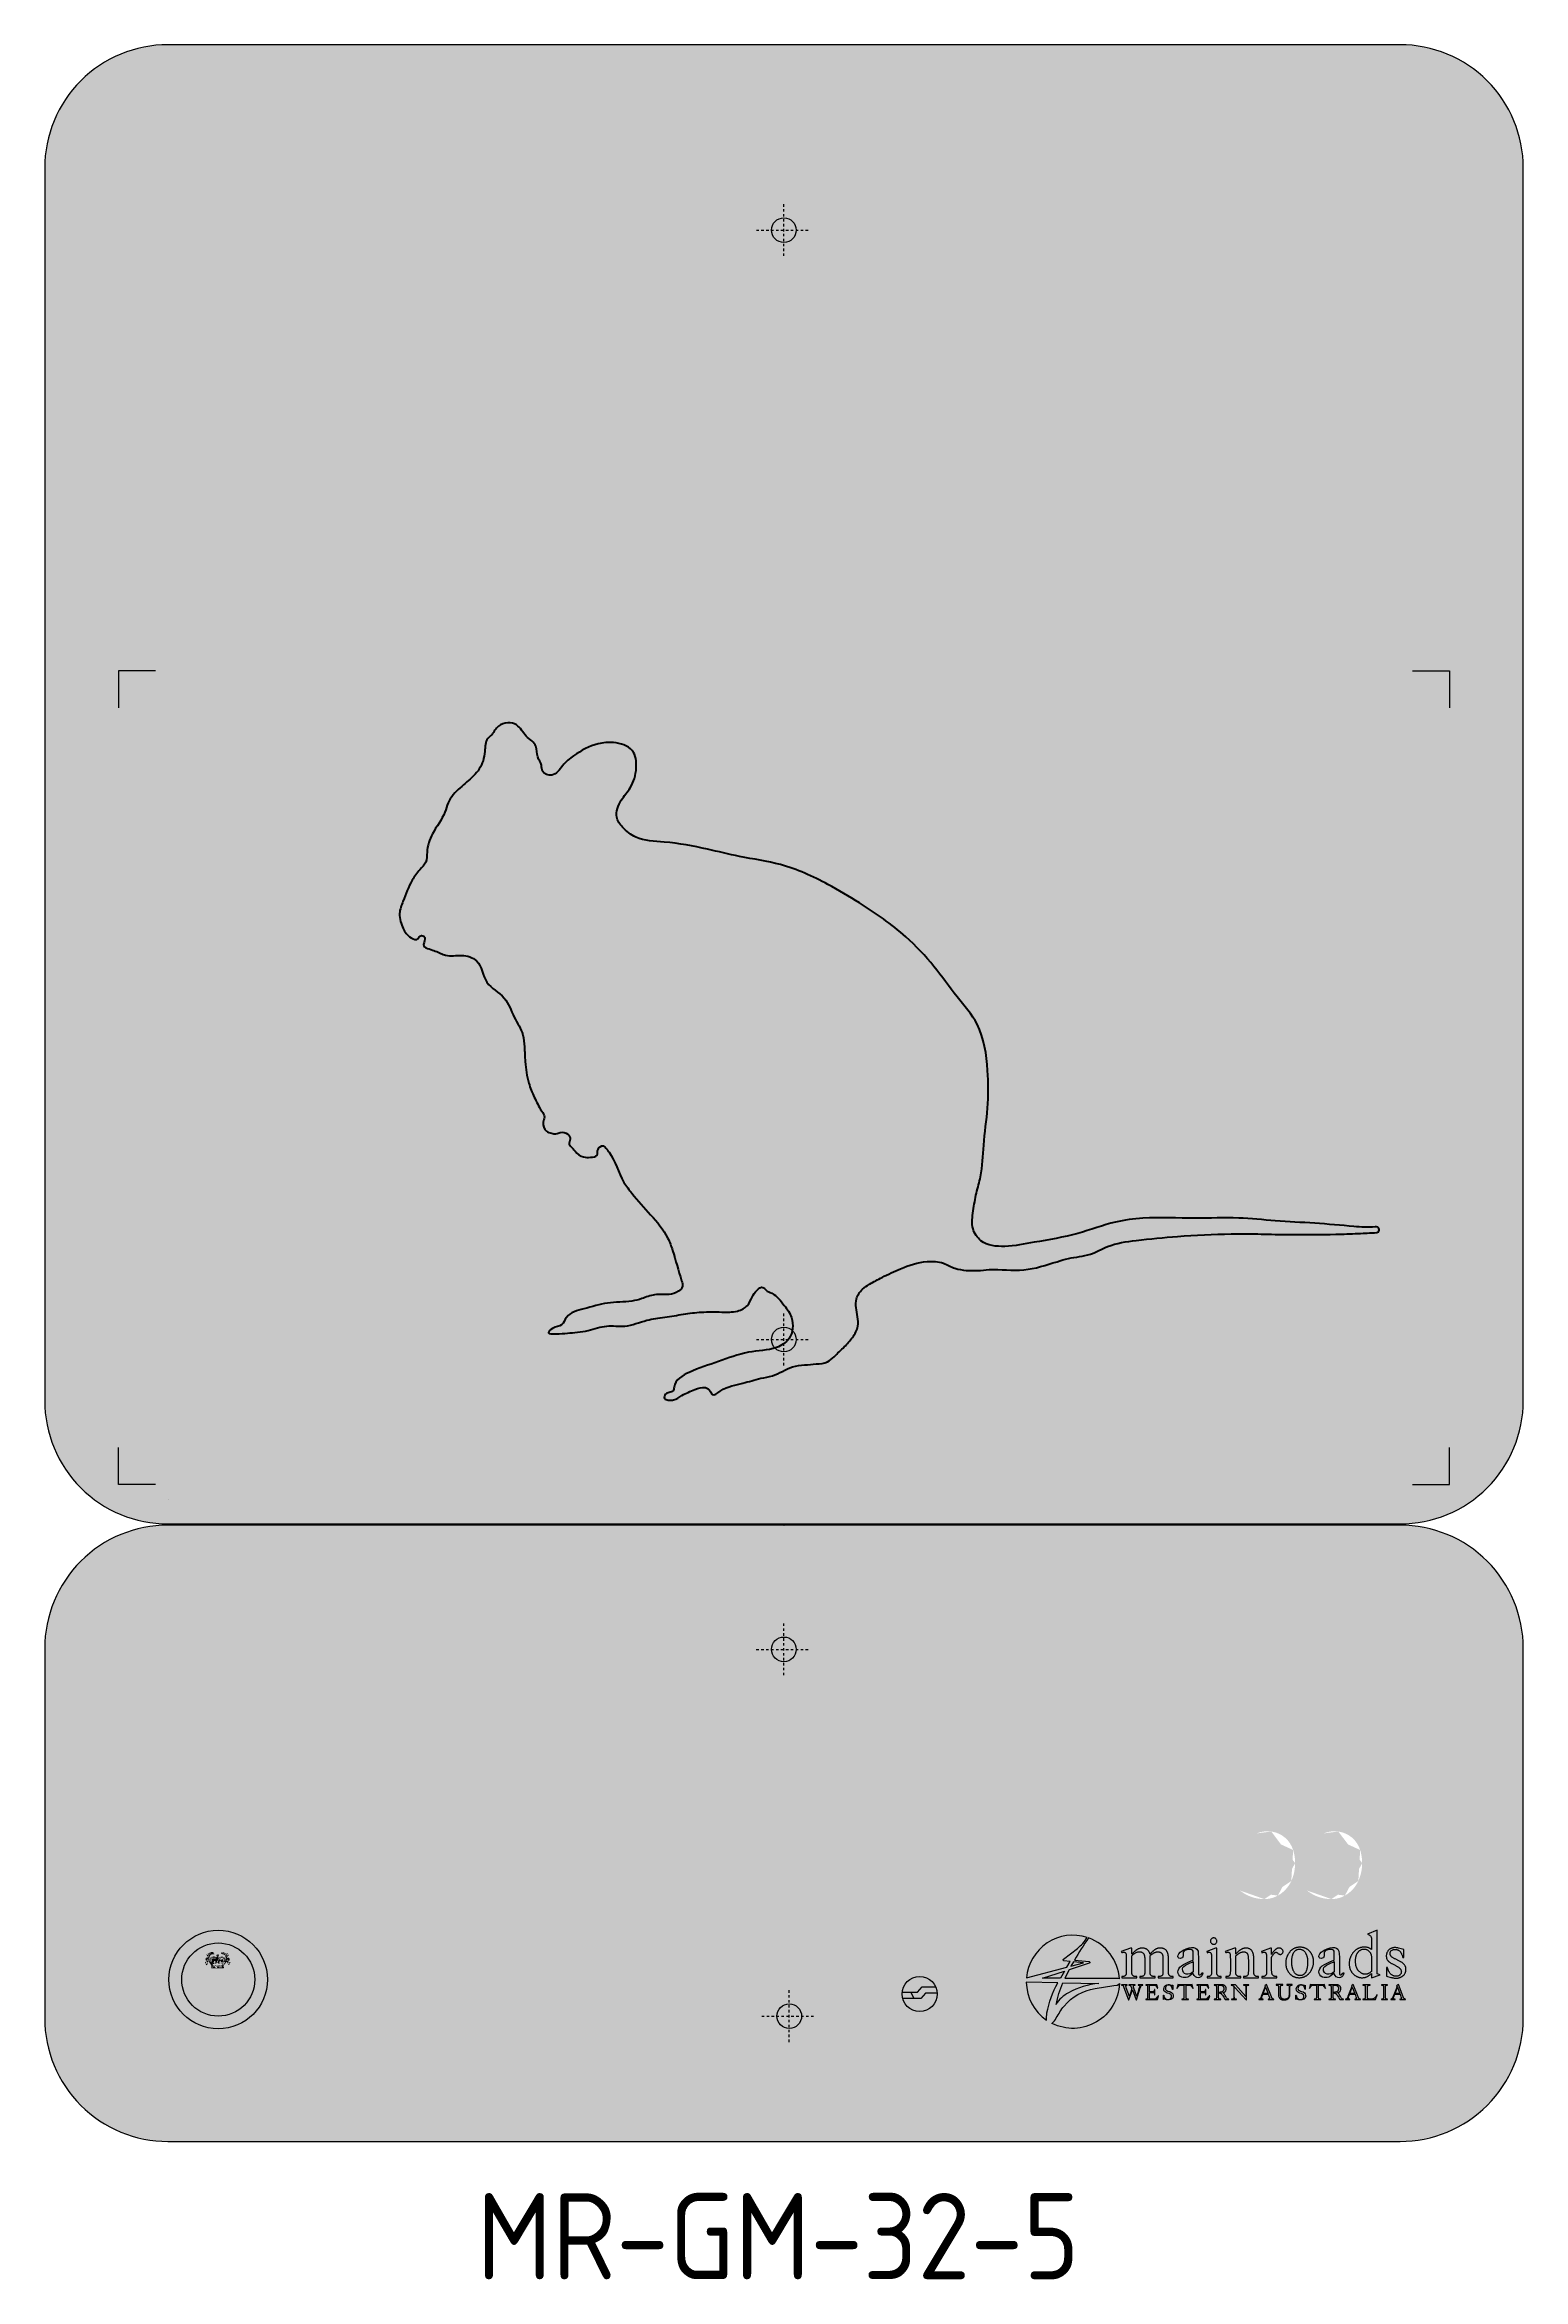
# Model space of a CAD drawing. Header units: millimetres. Extents: x -30 to 30, y -5.6 to 85.1.
import ezdxf
from ezdxf.enums import TextEntityAlignment as Align

# ---------------------------------------------------------------- set-up
doc = ezdxf.new("R2010")
doc.units = ezdxf.units.MM
doc.linetypes.add('CENTER', pattern=[50.8, 31.75, -6.35, 6.35, -6.35])
doc.layers.add('GREEN', color=7, linetype='Continuous', true_color=0x007f00)
doc.layers.add('GSBWFILL', color=7, linetype='Continuous', lineweight=0)
doc.layers.add('GSCOLORFILL', color=7, linetype='Continuous', lineweight=0)
doc.styles.add('ISO', font='isocp2.shx')
doc.styles.add('TSText', font='Simplex.shx')

# ---------------------------------------------------------------- blocks, each defined once
blk = doc.blocks.new('MR-GM-32-5')
at = {"layer": 'GREEN'}
for points in [[(-24.991, 26.05), (24.999, 26.05, 0.414214), (28.999, 30.05), (28.999, 80.05, 0.414214), (24.999, 84.05), (-25.001, 84.05, 0.414214), (-29.001, 80.05), (-29.001, 30.05, 0.414214), (-25.001, 26.05), (-25.001, 27.05, -0.414214), (-28.001, 30.05), (-28.001, 80.05, -0.414214), (-25.001, 83.05), (24.999, 83.05, -0.414214), (27.999, 80.05), (27.999, 30.05, -0.414214), (24.999, 27.05), (-24.991, 27.05)], [(-24.991, 1), (24.999, 1, 0.414214), (28.999, 5), (28.999, 20, 0.414214), (24.999, 24), (-25.001, 24, 0.414214), (-29.001, 20), (-29.001, 5, 0.414214), (-25.001, 1), (-25.001, 2, -0.414214), (-28.001, 5), (-28.001, 20, -0.414214), (-25.001, 23), (24.999, 23, -0.414214), (27.999, 20), (27.999, 5, -0.414214), (24.999, 2), (-24.991, 2)]]:
    blk.add_hatch(color=256, dxfattribs=at).paths.add_polyline_path(points)
at = {"layer": 'GREEN', "linetype": 'Continuous'}
for points in [[(-23.373, 79.187, 0.190476), (-23.373, 74.913, 0.827503), (-20.42, 75.475), (-20.42, 75.64), (-21.26, 75.64), (-21.26, 75.475, -0.827503), (-22.592, 75.221, -0.190476), (-22.592, 78.879, -0.827503), (-21.26, 78.625), (-20.42, 78.625, 0.827503)], [(-17.78, 78.267), (-17.349, 76.54), (-17.78, 76.54), (-17.78, 75.7), (-17.139, 75.7), (-16.726, 74.05), (-15.86, 74.05), (-17.36, 80.05), (-18.2, 80.05), (-19.7, 74.05), (-18.835, 74.05), (-18.422, 75.7), (-17.78, 75.7), (-17.78, 76.54), (-18.212, 76.54)], [(-15.021, 74.05), (-14.181, 74.05), (-14.181, 79.21), (-13.092, 79.21, -0.344881), (-12.539, 78.777, -0.12178), (-12.539, 78.143, -0.344881), (-13.092, 77.71), (-14.18, 77.71), (-14.18, 76.87), (-13.337, 76.87), (-12.534, 74.05), (-11.661, 74.05), (-12.501, 77, 0.227614), (-11.724, 77.942, 0.12178), (-11.724, 78.978, 0.344881), (-13.092, 80.05), (-15.021, 80.05)], [(-9.8, 74.89), (-9.8, 76.81), (-8.486, 76.81), (-8.486, 77.65), (-9.8, 77.65), (-9.8, 79.21), (-7.58, 79.21), (-7.58, 80.05), (-10.64, 80.05), (-10.64, 74.05), (-7.58, 74.05), (-7.58, 74.89)], [(-3.34, 76.81), (-2.026, 76.81), (-2.026, 77.65), (-3.34, 77.65), (-3.34, 79.21), (-1.12, 79.21), (-1.12, 80.05), (-4.18, 80.05), (-4.18, 74.05), (-3.34, 74.05)], [(2.028, 75.269, -0.328043), (1.37, 74.785), (1.37, 73.945, 0.328109), (2.83, 75.019, 0.152381), (2.83, 79.081, 0.735537), (-0.091, 79.081, 0.152381), (-0.091, 75.019, 0.328163), (1.37, 73.945), (1.37, 74.785, -0.328163), (0.711, 75.269, -0.152381), (0.711, 78.831, -0.735537), (2.028, 78.831, -0.152381)], [(4.34, 74.05), (5.18, 74.05), (5.18, 79.21), (6.268, 79.21, -0.344881), (6.821, 78.777, -0.12178), (6.821, 78.143, -0.344881), (6.268, 77.71), (5.18, 77.71), (5.18, 76.87), (6.023, 76.87), (6.826, 74.05), (7.7, 74.05), (6.86, 77, 0.227614), (7.636, 77.942, 0.12178), (7.636, 78.978, 0.344881), (6.268, 80.05), (4.34, 80.05)], [(13.428, 75.269, -0.328043), (12.77, 74.785), (12.77, 73.945, 0.328109), (14.23, 75.019, 0.152381), (14.23, 79.081, 0.735537), (11.309, 79.081, 0.152381), (11.309, 75.019, 0.328163), (12.769, 73.945), (12.769, 74.785, -0.328163), (12.111, 75.269, -0.152381), (12.111, 78.831, -0.735537), (13.428, 78.831, -0.152381)], [(16.58, 80.05), (15.739, 80.05), (15.739, 75.625, 1), (19.1, 75.625), (19.1, 80.05), (18.26, 80.05), (18.26, 75.625, -1), (16.58, 75.625)], [(20.419, 74.05), (21.259, 74.05), (21.259, 79.21), (22.348, 79.21, -0.344881), (22.901, 78.777, -0.12178), (22.901, 78.143, -0.344881), (22.348, 77.71), (21.26, 77.71), (21.26, 76.87), (22.103, 76.87), (22.906, 74.05), (23.779, 74.05), (22.939, 77, 0.227614), (23.716, 77.942, 0.12178), (23.716, 78.978, 0.344881), (22.348, 80.05), (20.419, 80.05)], [(-19.662, 64.892), (-18.917, 69.55), (-17.804, 69.55), (-17.059, 64.892), (-16.221, 69.55), (-14.94, 69.55), (-16.56, 60.55), (-17.64, 60.55), (-18.36, 65.05), (-19.08, 60.55), (-20.16, 60.55), (-21.781, 69.55), (-20.5, 69.55)], [(-13.68, 69.55), (-12.42, 69.55), (-12.42, 60.55), (-13.68, 60.55)], [(-10.44, 69.55), (-9.18, 69.55), (-9.18, 61.81), (-5.85, 61.81), (-5.85, 60.55), (-10.44, 60.55)], [(-3.33, 68.29), (-2.298, 68.29, -0.348682), (-1.071, 67.316, -0.114899), (-1.071, 62.784, -0.348682), (-2.298, 61.81), (-3.33, 61.81), (-3.33, 60.55), (-2.298, 60.55, 0.348682), (0.156, 62.498, 0.114899), (0.156, 67.602, 0.348682), (-2.298, 69.55), (-4.59, 69.55), (-4.59, 60.55), (-3.33, 60.55)], [(2.249, 69.55), (3.509, 69.55), (3.509, 61.81), (6.839, 61.81), (6.839, 60.55), (2.249, 60.55)], [(8.1, 69.55), (9.36, 69.55), (9.36, 60.55), (8.1, 60.55)], [(12.6, 64.69), (14.571, 64.69), (14.571, 65.95), (12.6, 65.95), (12.6, 68.29), (15.93, 68.29), (15.93, 69.55), (11.34, 69.55), (11.34, 60.55), (12.6, 60.55)], [(18.449, 61.81), (18.449, 64.69), (20.421, 64.69), (20.421, 65.95), (18.449, 65.95), (18.449, 68.29), (21.779, 68.29), (21.779, 69.55), (17.189, 69.55), (17.189, 60.55), (21.779, 60.55), (21.779, 61.81)], [(-21.199, 18.33), (-20.868, 20.4), (-20.374, 20.4), (-20.043, 18.33), (-19.67, 20.4), (-19.101, 20.4), (-19.821, 16.4), (-20.301, 16.4), (-20.621, 18.4), (-20.941, 16.4), (-21.421, 16.4), (-22.141, 20.4), (-21.572, 20.4)], [(-18.541, 20.4), (-17.981, 20.4), (-17.981, 16.4), (-18.541, 16.4)], [(-17.101, 20.4), (-16.541, 20.4), (-16.541, 16.96), (-15.061, 16.96), (-15.061, 16.4), (-17.101, 16.4)], [(-13.941, 19.84), (-13.482, 19.84, -0.348682), (-12.937, 19.407, -0.114899), (-12.937, 17.393, -0.348682), (-13.482, 16.96), (-13.941, 16.96), (-13.941, 16.4), (-13.482, 16.4, 0.348682), (-12.391, 17.266, 0.114899), (-12.391, 19.534, 0.348682), (-13.482, 20.4), (-14.501, 20.4), (-14.501, 16.4), (-13.941, 16.4)], [(-11.27, 19.825, 0.190476), (-11.27, 16.975, 0.827503), (-9.301, 17.35), (-9.301, 17.46), (-9.861, 17.46), (-9.861, 17.35, -0.827503), (-10.749, 17.181, -0.190476), (-10.749, 19.619, -0.827503), (-9.861, 19.45), (-9.301, 19.45, 0.827503)], [(-7.541, 19.211), (-7.253, 18.06), (-7.541, 18.06), (-7.541, 17.5), (-7.113, 17.5), (-6.838, 16.4), (-6.261, 16.4), (-7.261, 20.4), (-7.821, 20.4), (-8.821, 16.4), (-8.244, 16.4), (-7.969, 17.5), (-7.541, 17.5), (-7.541, 18.06), (-7.829, 18.06)], [(-5.701, 16.4), (-5.141, 16.4), (-5.141, 19.84), (-4.416, 19.84, -0.344881), (-4.047, 19.551, -0.12178), (-4.047, 19.129, -0.344881), (-4.416, 18.84), (-5.141, 18.84), (-5.141, 18.28), (-4.579, 18.28), (-4.043, 16.4), (-3.461, 16.4), (-4.021, 18.367, 0.227614), (-3.503, 18.994, 0.12178), (-3.503, 19.686, 0.344881), (-4.416, 20.4), (-5.701, 20.4)], [(-2.221, 16.96), (-2.221, 18.24), (-1.345, 18.24), (-1.345, 18.8), (-2.221, 18.8), (-2.221, 19.84), (-0.741, 19.84), (-0.741, 20.4), (-2.781, 20.4), (-2.781, 16.4), (-0.741, 16.4), (-0.741, 16.96)], [(3.139, 18.78), (2.019, 18.78), (2.019, 20.4), (1.459, 20.4), (1.459, 16.4), (2.019, 16.4), (2.019, 18.22), (3.139, 18.22), (3.139, 16.4), (3.699, 16.4), (3.699, 20.4), (3.139, 20.4)], [(5.139, 16.96), (5.139, 18.24), (6.015, 18.24), (6.015, 18.8), (5.139, 18.8), (5.139, 19.84), (6.619, 19.84), (6.619, 20.4), (4.579, 20.4), (4.579, 16.4), (6.619, 16.4), (6.619, 16.96)], [(7.299, 20.4), (7.859, 20.4), (7.859, 16.96), (9.339, 16.96), (9.339, 16.4), (7.299, 16.4)], [(11.165, 19.84, -0.310029), (11.52, 19.597, -0.186244), (11.52, 18.963, -0.310029), (11.165, 18.72), (10.459, 18.72), (10.459, 18.16), (11.165, 18.16, 0.310029), (12.042, 18.762, 0.186244), (12.042, 19.798, 0.310029), (11.165, 20.4), (9.899, 20.4), (9.899, 16.4), (10.459, 16.4), (10.459, 19.84)], [(12.939, 20.4), (13.499, 20.4), (13.499, 16.96), (14.979, 16.96), (14.979, 16.4), (12.939, 16.4)], [(15.539, 20.4), (16.099, 20.4), (16.099, 16.4), (15.539, 16.4)], [(17.539, 19.06), (18.779, 16.4), (19.219, 16.4), (19.219, 20.4), (18.659, 20.4), (18.659, 17.983), (17.532, 20.4), (16.979, 20.4), (16.979, 16.4), (17.539, 16.4)], [(20.659, 16.96), (20.659, 18.24), (21.535, 18.24), (21.535, 18.8), (20.659, 18.8), (20.659, 19.84), (22.139, 19.84), (22.139, 20.4), (20.099, 20.4), (20.099, 16.4), (22.139, 16.4), (22.139, 16.96)], [(-23.189, 13.325, 0.190476), (-23.189, 10.475, 0.827503), (-21.221, 10.85), (-21.221, 10.96), (-21.781, 10.96), (-21.781, 10.85, -0.827503), (-22.668, 10.681, -0.190476), (-22.668, 13.119, -0.827503), (-21.781, 12.95), (-21.221, 12.95, 0.827503)], [(-19.46, 12.711), (-19.173, 11.56), (-19.46, 11.56), (-19.46, 11), (-19.033, 11), (-18.758, 9.9), (-18.18, 9.9), (-19.18, 13.9), (-19.74, 13.9), (-20.74, 9.9), (-20.163, 9.9), (-19.888, 11), (-19.46, 11), (-19.46, 11.56), (-19.748, 11.56)], [(-17.62, 13.9), (-17.06, 13.9), (-17.06, 10.46), (-15.58, 10.46), (-15.58, 9.9), (-17.62, 9.9)], [(-15.021, 13.9), (-14.461, 13.9), (-14.461, 10.46), (-12.981, 10.46), (-12.981, 9.9), (-15.021, 9.9)], [(-10.24, 9.9), (-9.68, 9.9, -0.32), (-9.68, 13.9), (-10.24, 13.9, 0.32)], [(-8.99, 13.196, 0.131852), (-8.99, 10.604, 0.339345), (-7.98, 9.83), (-7.98, 10.39, -0.339345), (-8.449, 10.749, -0.131852), (-8.449, 13.051, -0.767016), (-7.512, 13.051, -0.131852), (-7.512, 10.749, -0.33923), (-7.98, 10.39), (-7.98, 9.83, 0.339292), (-6.971, 10.604, 0.131852), (-6.971, 13.196, 0.767016)], [(-3.001, 13.9), (-3.561, 13.9, -0.32), (-3.561, 9.9), (-3.001, 9.9, 0.32)], [(2.439, 10.903), (2.439, 11.315), (4.119, 13.9), (4.679, 13.9), (4.679, 11.423), (4.919, 11.423), (4.919, 10.903), (4.679, 10.903), (4.679, 9.9), (4.119, 9.9), (4.119, 12.872), (3.178, 11.423), (4.119, 11.423), (4.119, 10.903)], [(6.961, 13.34, 0.143337), (5.954, 9.9), (6.514, 9.9, -0.159425), (7.639, 13.34), (7.639, 13.9), (5.399, 13.9), (5.399, 13.34)], [(8.12, 10.903), (8.12, 11.315), (9.8, 13.9), (10.36, 13.9), (10.36, 11.423), (10.6, 11.423), (10.6, 10.903), (10.36, 10.903), (10.36, 9.9), (9.8, 9.9), (9.8, 12.872), (8.858, 11.423), (9.799, 11.423), (9.799, 10.903)], [(15.71, 13.196, 0.131852), (15.71, 10.604, 0.339345), (16.719, 9.83), (16.719, 10.39, -0.339345), (16.251, 10.749, -0.131852), (16.251, 13.051, -0.767016), (17.188, 13.051, -0.131852), (17.188, 10.749, -0.33923), (16.72, 10.39), (16.72, 9.83, 0.339292), (17.729, 10.604, 0.131852), (17.729, 13.196, 0.767016)]]:
    blk.add_hatch(color=256, dxfattribs=at).paths.add_polyline_path(points)
at = {"layer": 'GREEN'}
h = blk.add_hatch(color=256, dxfattribs=at)
edge = h.paths.add_edge_path()
edge.add_spline(control_points=[(-11.851, 57.061), (-11.773, 57.186), (-11.623, 57.428), (-11.225, 57.592), (-10.745, 57.467), (-10.522, 56.972), (-9.986, 56.679), (-10.053, 56.16), (-9.816, 55.875), (-9.845, 55.499), (-9.3, 55.315), (-8.994, 55.85), (-8.418, 56.317), (-7.705, 56.713), (-6.864, 56.782), (-6.058, 56.543), (-5.938, 55.654), (-6.161, 54.94), (-6.645, 54.412), (-6.898, 53.779), (-6.528, 53.235), (-5.898, 52.76), (-4.637, 52.723), (-3.246, 52.469), (-1.689, 52.07), (0.007, 51.847), (1.625, 51.113), (3.307, 50.101), (4.823, 49.064), (6.093, 47.707), (6.964, 46.461), (8.062, 45.232), (8.288, 43.565), (8.301, 41.923), (8.076, 40.493), (8.057, 39.323), (7.788, 38.456), (7.681, 37.755), (7.573, 37.052), (8.044, 36.353), (9.055, 36.251), (10.338, 36.521), (11.873, 36.748), (13.284, 37.307), (14.897, 37.516), (16.566, 37.41), (18.36, 37.502), (19.973, 37.326), (21.528, 37.256), (22.9, 37.135), (23.718, 37.063), (24.119, 37.111), (24.212, 36.866), (23.808, 36.852), (23.355, 36.834), (22.3, 36.783), (21.226, 36.785), (20.047, 36.785), (19.146, 36.819), (17.733, 36.817), (16.129, 36.741), (14.459, 36.575), (13.239, 36.41), (12.404, 35.912), (11.674, 35.868), (10.791, 35.599), (9.735, 35.244), (8.636, 35.41), (7.861, 35.317), (7.397, 35.322), (6.913, 35.394), (6.436, 35.684), (5.644, 35.734), (4.809, 35.449), (4.049, 35.092), (3.533, 34.816), (3.141, 34.567), (2.841, 34.104), (2.979, 33.568), (3.034, 33.024), (2.788, 32.602), (2.437, 32.209), (2.091, 31.892), (1.75, 31.557), (1.298, 31.543), (0.83, 31.495), (0.2, 31.437), (-0.325, 31.04), (-1.032, 30.962), (-1.754, 30.699), (-2.345, 30.652), (-2.902, 30.198), (-2.994, 30.479), (-3.243, 30.646), (-3.674, 30.468), (-4.088, 30.316), (-4.424, 30.063), (-4.667, 30.066), (-4.902, 30.109), (-4.821, 30.335), (-4.662, 30.381), (-4.471, 30.414), (-4.467, 30.871), (-3.699, 31.309), (-2.667, 31.607), (-1.497, 32.086), (-0.464, 32.07), (0.347, 32.55), (0.414, 33.368), (-0.009, 33.944), (-0.347, 34.374), (-0.714, 34.491), (-0.871, 34.712), (-1.148, 34.515), (-1.304, 34.244), (-1.428, 33.929), (-1.667, 33.759), (-2.01, 33.626), (-2.593, 33.65), (-3.322, 33.658), (-4.095, 33.562), (-4.828, 33.427), (-5.635, 33.336), (-6.386, 32.999), (-7.221, 33.144), (-7.953, 32.848), (-8.707, 32.796), (-9.14, 32.758), (-9.67, 32.753), (-9.329, 33.06), (-8.992, 33.048), (-8.798, 33.614), (-8.029, 33.772), (-7.178, 34.069), (-6.355, 34.028), (-5.726, 34.191), (-5.241, 34.395), (-4.717, 34.318), (-4.316, 34.433), (-4.074, 34.666), (-4.278, 35.271), (-4.431, 35.901), (-4.773, 36.857), (-5.407, 37.593), (-6.046, 38.3), (-6.686, 39.102), (-6.853, 39.827), (-7.2, 40.256), (-7.335, 40.451), (-7.605, 40.261), (-7.523, 39.95), (-7.871, 39.912), (-8.174, 39.913), (-8.442, 40.093), (-8.57, 40.309), (-8.768, 40.433), (-8.638, 40.659), (-8.77, 40.909), (-9.044, 40.972), (-9.248, 40.852), (-9.447, 40.899), (-9.708, 40.969), (-9.819, 41.293), (-9.678, 41.567), (-9.915, 41.91), (-10.132, 42.342), (-10.414, 43.009), (-10.501, 43.709), (-10.531, 44.361), (-10.568, 45.003), (-10.999, 45.603), (-11.261, 46.481), (-12.207, 46.908), (-12.275, 47.921), (-13.088, 48.174), (-13.593, 48.039), (-14.02, 48.236), (-14.281, 48.34), (-14.714, 48.469), (-14.544, 48.718), (-14.6, 48.938), (-14.814, 48.911), (-14.861, 48.697), (-15.256, 48.862), (-15.483, 49.21), (-15.67, 49.776), (-15.404, 50.434), (-15.18, 51.058), (-14.817, 51.552), (-14.482, 51.874), (-14.507, 52.429), (-14.283, 53.14), (-13.788, 53.71), (-13.626, 54.435), (-13.163, 54.91), (-12.676, 55.291), (-12.263, 55.757), (-12.121, 56.297), (-12.125, 56.855), (-11.912, 57.015), (-11.851, 57.061)], knot_values=[0, 0, 0, 0, 4.32832, 8.380824, 11.998974, 18.001332, 23.732068, 28.121388, 31.832762, 34.270332, 38.357203, 44.229771, 50.163347, 61.240627, 67.519017, 75.728441, 82.919037, 91.393667, 97.60143, 104.65878, 109.318066, 116.094813, 127.781739, 145.655303, 158.968717, 175.87136, 196.716483, 211.576233, 234.885664, 251.493719, 266.925712, 280.700962, 299.888681, 315.171522, 330.259594, 343.16735, 350.000121, 357.296009, 364.661811, 370.432925, 380.371582, 392.365009, 410.495652, 426.459138, 437.619098, 458.948847, 476.536481, 491.402572, 507.45656, 523.438571, 532.096096, 533.130347, 534.552129, 537.623543, 541.271998, 550.1587, 567.773982, 574.216728, 585.445112, 594.829806, 616.611656, 633.507687, 645.412345, 652.98206, 662.078036, 666.855018, 680.729382, 694.842849, 699.425488, 704.111013, 708.76211, 713.865819, 720.553696, 731.709197, 739.978056, 745.775858, 749.25867, 753.881103, 761.121426, 764.940092, 769.97969, 775.038456, 780.826162, 784.202422, 788.876423, 793.61386, 798.603001, 807.486399, 812.316181, 819.814752, 829.645858, 833.10051, 834.670642, 837.050242, 841.405309, 847.226108, 850.982559, 853.1412, 854.841482, 856.595683, 858.212912, 859.913197, 861.539653, 870.076303, 882.697281, 895.461961, 907.063439, 913.178699, 921.814437, 927.539417, 934.6324, 937.373978, 939.008505, 941.627606, 945.053605, 949.170172, 951.196101, 953.675884, 960.076235, 968.340422, 975.654201, 983.372203, 990.708908, 999.977494, 1007.303724, 1015.079554, 1023.46872, 1028.400653, 1031.252719, 1033.615152, 1037.60956, 1041.201595, 1048.960238, 1058.924829, 1068.863812, 1072.971891, 1078.406117, 1084.32832, 1088.294705, 1090.875943, 1093.072479, 1105.976652, 1111.429037, 1123.127003, 1134.632709, 1140.165078, 1153.819467, 1155.366642, 1157.274695, 1159.810409, 1162.190047, 1164.978481, 1167.833259, 1171.892033, 1173.565791, 1175.600945, 1177.641892, 1179.932557, 1183.056354, 1184.880487, 1186.699327, 1188.923222, 1192.762165, 1194.897528, 1197.543104, 1204.029808, 1210.072884, 1218.927523, 1225.004604, 1229.799749, 1237.806593, 1246.613023, 1256.12786, 1265.676991, 1272.096127, 1278.639883, 1280.782005, 1285.75318, 1288.335768, 1291.246644, 1292.353825, 1294.381816, 1295.315028, 1298.113272, 1302.996883, 1309.246786, 1314.408961, 1323.763309, 1329.063907, 1332.888987, 1336.975394, 1344.798833, 1354.966965, 1358.866778, 1366.684712, 1373.943208, 1377.665795, 1385.033178, 1390.538949, 1392.769791, 1392.769791, 1392.769791, 1392.769791], degree=3, periodic=0)
h = blk.add_hatch(color=256, dxfattribs=at)
edge = h.paths.add_edge_path()
edge.add_line((-5.08, 9.83), (-5.08, 10.39))
edge.add_arc((-5.08, 11.096), 0.706, 252.8547, 270, ccw=False)
edge.add_arc((-5.186, 10.755), 0.349, 216.31814, 252.8547, ccw=False)
edge.add_arc((-4.748, 11.077), 0.892, 180, 216.31814, ccw=False)
edge.add_arc((-4.613, 11.077), 1.027, 159.6196, 180, ccw=False)
edge.add_arc((-4.908, 11.186), 0.713, 135.6153, 159.6196, ccw=False)
edge.add_arc((-5.157, 11.43), 0.365, 101.74154, 135.6153, ccw=False)
edge.add_arc((-5.08, 11.063), 0.74, 90, 101.74154, ccw=False)
edge.add_arc((-5.08, 11.063), 0.74, 78.25846, 90, ccw=False)
edge.add_arc((-5.004, 11.43), 0.365, 44.3847, 78.25846, ccw=False)
edge.add_arc((-5.253, 11.186), 0.713, 20.3804, 44.3847, ccw=False)
edge.add_arc((-5.548, 11.077), 1.027, 0, 20.3804, ccw=False)
edge.add_arc((-5.413, 11.077), 0.892, 323.68186, 360, ccw=False)
edge.add_arc((-4.975, 10.755), 0.349, 287.1453, 323.68186, ccw=False)
edge.add_arc((-5.08, 11.096), 0.706, 270.00811, 287.1453, ccw=False)
edge.add_line((-5.08, 10.39), (-5.08, 9.83))
edge.add_arc((-5.08, 11.096), 1.266, 270.00452, 287.1453)
edge.add_arc((-4.975, 10.755), 0.909, 287.1453, 323.68186)
edge.add_arc((-5.413, 11.077), 1.452, 323.68186, 360)
edge.add_arc((-5.548, 11.077), 1.587, 360, 380.3804)
edge.add_arc((-5.253, 11.186), 1.273, 20.3804, 44.3847)
edge.add_arc((-5.24, 12.905), 1.221, 317.25221, 360)
edge.add_arc((-5.175, 12.905), 1.156, 360, 388.83878)
edge.add_arc((-4.971, 13.018), 0.923, 28.83878, 60.15298)
edge.add_arc((-5.08, 12.827), 1.143, 60.15298, 89.99499)
edge.add_line((-5.08, 13.97), (-5.08, 13.41))
edge.add_arc((-5.08, 12.827), 0.583, 60.15298, 89.99017, ccw=False)
edge.add_arc((-4.971, 13.018), 0.363, 28.83878, 60.15298, ccw=False)
edge.add_arc((-5.175, 12.905), 0.596, 0, 28.83878, ccw=False)
edge.add_arc((-5.24, 12.905), 0.661, 315.34137, 360, ccw=False)
edge.add_arc((-4.941, 12.61), 0.24, 275.87916, 315.34137, ccw=False)
edge.add_arc((-5.08, 13.968), 1.605, 270, 275.87916, ccw=False)
edge.add_arc((-5.08, 13.968), 1.605, 264.12084, 270, ccw=False)
edge.add_arc((-5.22, 12.61), 0.24, 224.65863, 264.12084, ccw=False)
edge.add_arc((-4.921, 12.905), 0.661, 180, 224.65863, ccw=False)
edge.add_arc((-4.986, 12.905), 0.596, 151.16122, 180, ccw=False)
edge.add_arc((-5.19, 13.018), 0.363, 119.84702, 151.16122, ccw=False)
edge.add_arc((-5.08, 12.827), 0.583, 90, 119.84702, ccw=False)
edge.add_line((-5.08, 13.41), (-5.08, 13.97))
edge.add_arc((-5.08, 12.827), 1.143, 90, 119.84702)
edge.add_arc((-5.19, 13.018), 0.923, 119.84702, 151.16122)
edge.add_arc((-4.986, 12.905), 1.156, 151.16122, 180)
edge.add_arc((-4.921, 12.905), 1.221, 180, 222.74779)
edge.add_arc((-4.908, 11.186), 1.273, 135.6153, 159.6196)
edge.add_arc((-4.613, 11.077), 1.587, 159.6196, 180)
edge.add_arc((-4.748, 11.077), 1.452, 180, 216.31814)
edge.add_arc((-5.186, 10.755), 0.909, 216.31814, 252.8547)
edge.add_arc((-5.08, 11.096), 1.266, 252.8547, 270)
h = blk.add_hatch(color=256, dxfattribs=at)
edge = h.paths.add_edge_path()
edge.add_arc((0.968, 12.721), 0.689, 77.88174, 90, ccw=False)
edge.add_arc((1.024, 12.983), 0.421, 19.69562, 77.88174, ccw=False)
edge.add_arc((-0.167, 12.556), 1.686, 0, 19.69562, ccw=False)
edge.add_arc((0.83, 12.556), 0.69, -33.95498, 0, ccw=False)
edge.add_arc((0.996, 12.444), 0.489, 278.10731, 326.04502, ccw=False)
edge.add_arc((0.968, 12.642), 0.689, 270, 278.10731, ccw=False)
edge.add_arc((0.968, 12.642), 0.689, 258.60529, 270, ccw=False)
edge.add_arc((0.93, 12.454), 0.498, 196.6347, 258.60529, ccw=False)
edge.add_arc((1.686, 12.68), 1.287, 180, 196.6347, ccw=False)
edge.add_arc((1.686, 12.68), 1.287, 164.32681, 180, ccw=False)
edge.add_arc((0.95, 12.887), 0.522, 96.19578, 164.32681, ccw=False)
edge.add_arc((0.968, 12.721), 0.689, 90.00832, 96.19578, ccw=False)
edge.add_line((0.968, 13.41), (0.968, 13.97))
edge.add_arc((0.968, 12.721), 1.249, 90.00459, 96.19578)
edge.add_arc((0.95, 12.887), 1.082, 96.19578, 164.32681)
edge.add_arc((1.686, 12.68), 1.847, 164.32681, 180)
edge.add_arc((1.686, 12.68), 1.847, 180, 196.6347)
edge.add_arc((0.93, 12.454), 1.058, 196.6347, 258.60529)
edge.add_arc((0.968, 12.642), 1.249, 258.60529, 270)
edge.add_arc((0.968, 12.642), 1.249, 270, 278.10731)
edge.add_arc((0.996, 12.444), 1.049, 278.10731, 285.18493)
edge.add_arc((-1.695, 12.833), 3.28, 308.55501, 334.7083, ccw=False)
edge.add_line((0.35, 10.268), (0.699, 9.83))
edge.add_arc((-1.695, 12.833), 3.84, 308.55501, 333.24452)
edge.add_arc((-1.146, 12.556), 3.225, 333.24452, 360)
edge.add_arc((-0.167, 12.556), 2.246, 360, 379.69562)
edge.add_arc((1.024, 12.983), 0.981, 19.69562, 77.88174)
edge.add_arc((0.968, 12.721), 1.249, 77.88174, 90)
edge.add_line((0.968, 13.97), (0.968, 13.41))
h = blk.add_hatch(color=256, dxfattribs=at)
edge = h.paths.add_edge_path()
edge.add_arc((13.828, 12.721), 0.689, 77.88174, 90, ccw=False)
edge.add_arc((13.884, 12.983), 0.421, 19.69562, 77.88174, ccw=False)
edge.add_arc((12.693, 12.556), 1.686, 0, 19.69562, ccw=False)
edge.add_arc((13.69, 12.556), 0.69, -33.95498, 0, ccw=False)
edge.add_arc((13.856, 12.444), 0.489, 278.10731, 326.04502, ccw=False)
edge.add_arc((13.828, 12.642), 0.689, 270, 278.10731, ccw=False)
edge.add_arc((13.828, 12.642), 0.689, 258.60529, 270, ccw=False)
edge.add_arc((13.79, 12.454), 0.498, 196.6347, 258.60529, ccw=False)
edge.add_arc((14.546, 12.68), 1.287, 180, 196.6347, ccw=False)
edge.add_arc((14.546, 12.68), 1.287, 164.32681, 180, ccw=False)
edge.add_arc((13.81, 12.887), 0.522, 96.19578, 164.32681, ccw=False)
edge.add_arc((13.828, 12.721), 0.689, 90.00832, 96.19578, ccw=False)
edge.add_line((13.828, 13.41), (13.828, 13.97))
edge.add_arc((13.828, 12.721), 1.249, 90.00459, 96.19578)
edge.add_arc((13.81, 12.887), 1.082, 96.19578, 164.32681)
edge.add_arc((14.546, 12.68), 1.847, 164.32681, 180)
edge.add_arc((14.546, 12.68), 1.847, 180, 196.6347)
edge.add_arc((13.79, 12.454), 1.058, 196.6347, 258.60529)
edge.add_arc((13.828, 12.642), 1.249, 258.60529, 270)
edge.add_arc((13.828, 12.642), 1.249, 270, 278.10731)
edge.add_arc((13.856, 12.444), 1.049, 278.10731, 285.18493)
edge.add_arc((11.165, 12.833), 3.28, 308.55501, 334.7083, ccw=False)
edge.add_line((13.21, 10.268), (13.559, 9.83))
edge.add_arc((11.165, 12.833), 3.84, 308.55501, 333.24452)
edge.add_arc((11.714, 12.556), 3.225, 333.24452, 360)
edge.add_arc((12.693, 12.556), 2.246, 360, 379.69562)
edge.add_arc((13.884, 12.983), 0.981, 19.69562, 77.88174)
edge.add_arc((13.828, 12.721), 1.249, 77.88174, 90)
edge.add_line((13.828, 13.97), (13.828, 13.41))
h = blk.add_hatch(color=256, dxfattribs=at)
edge = h.paths.add_edge_path()
edge.add_ellipse((19.493, 11.417), major_axis=(-1.122, 1.122), ratio=1, start_angle=96.24341, end_angle=135, ccw=False)
edge.add_line((18.499, 10.18), (18.85, 10.616))
edge.add_ellipse((19.493, 11.417), major_axis=(-0.726, 0.726), ratio=1, start_angle=96.2435, end_angle=135)
edge.add_ellipse((19.493, 10.951), major_axis=(0.396, 0.396), ratio=1, start_angle=225, end_angle=254.09099)
edge.add_ellipse((19.415, 11.091), major_axis=(-0.51, 0.51), ratio=1, start_angle=164.09099, end_angle=200.76759)
edge.add_ellipse((18.971, 11.291), major_axis=(0.855, 0.855), ratio=1, start_angle=290.76759, end_angle=315)
edge.add_ellipse((18.941, 11.291), major_axis=(-0.876, 0.876), ratio=1, start_angle=225, end_angle=242.15395)
edge.add_ellipse((19.629, 11.504), major_axis=(0.366, 0.366), ratio=1, start_angle=332.15395, end_angle=397.36775)
edge.add_ellipse((19.622, 11.447), major_axis=(-0.407, 0.407), ratio=1, start_angle=-52.63225, end_angle=-22.51687)
edge.add_ellipse((19.874, 10.836), major_axis=(0.874, 0.874), ratio=1, start_angle=67.48313, end_angle=80.58491)
edge.add_line((19.155, 11.842), (18.598, 11.912))
edge.add_line((18.598, 11.912), (18.696, 13.9))
edge.add_line((18.696, 13.9), (20.583, 13.9))
edge.add_line((20.583, 13.9), (20.583, 13.34))
edge.add_line((20.583, 13.34), (19.229, 13.34))
edge.add_line((19.229, 13.34), (19.187, 12.496))
edge.add_ellipse((19.622, 11.447), major_axis=(-0.803, 0.803), ratio=1, start_angle=307.36775, end_angle=337.48313, ccw=False)
edge.add_ellipse((19.629, 11.504), major_axis=(0, 1.078), ratio=1, start_angle=287.15394, end_angle=352.36774, ccw=False)
edge.add_ellipse((18.941, 11.291), major_axis=(-1.272, 1.272), ratio=1, start_angle=225, end_angle=242.15395, ccw=False)
edge.add_ellipse((18.971, 11.291), major_axis=(1.251, 1.251), ratio=1, start_angle=290.76759, end_angle=315, ccw=False)
edge.add_ellipse((19.415, 11.091), major_axis=(-0.906, 0.906), ratio=1, start_angle=164.09099, end_angle=200.76759, ccw=False)
edge.add_ellipse((19.493, 10.951), major_axis=(0.792, 0.792), ratio=1, start_angle=225, end_angle=254.09099, ccw=False)
h = blk.add_hatch(color=256, dxfattribs=at)
edge = h.paths.add_edge_path()
edge.add_ellipse((22.213, 11.417), major_axis=(-1.122, 1.122), ratio=1, start_angle=96.24341, end_angle=135, ccw=False)
edge.add_line((21.22, 10.18), (21.57, 10.616))
edge.add_ellipse((22.213, 11.417), major_axis=(-0.726, 0.726), ratio=1, start_angle=96.2435, end_angle=135)
edge.add_ellipse((22.213, 10.951), major_axis=(0.396, 0.396), ratio=1, start_angle=225, end_angle=254.09099)
edge.add_ellipse((22.135, 11.091), major_axis=(-0.51, 0.51), ratio=1, start_angle=164.09099, end_angle=200.76759)
edge.add_ellipse((21.691, 11.291), major_axis=(0.855, 0.855), ratio=1, start_angle=290.76759, end_angle=315)
edge.add_ellipse((21.661, 11.291), major_axis=(-0.876, 0.876), ratio=1, start_angle=225, end_angle=242.15395)
edge.add_ellipse((22.349, 11.504), major_axis=(0.366, 0.366), ratio=1, start_angle=332.15395, end_angle=397.36775)
edge.add_ellipse((22.342, 11.447), major_axis=(-0.407, 0.407), ratio=1, start_angle=-52.63225, end_angle=-22.51687)
edge.add_ellipse((22.594, 10.836), major_axis=(0.874, 0.874), ratio=1, start_angle=67.48313, end_angle=80.58491)
edge.add_line((21.875, 11.842), (21.318, 11.912))
edge.add_line((21.318, 11.912), (21.416, 13.9))
edge.add_line((21.416, 13.9), (23.303, 13.9))
edge.add_line((23.303, 13.9), (23.303, 13.34))
edge.add_line((23.303, 13.34), (21.949, 13.34))
edge.add_line((21.949, 13.34), (21.907, 12.496))
edge.add_ellipse((22.342, 11.447), major_axis=(-0.803, 0.803), ratio=1, start_angle=307.36775, end_angle=337.48313, ccw=False)
edge.add_ellipse((22.349, 11.504), major_axis=(0, 1.078), ratio=1, start_angle=287.15394, end_angle=352.36774, ccw=False)
edge.add_ellipse((21.661, 11.291), major_axis=(-1.272, 1.272), ratio=1, start_angle=225, end_angle=242.15395, ccw=False)
edge.add_ellipse((21.691, 11.291), major_axis=(1.251, 1.251), ratio=1, start_angle=290.76759, end_angle=315, ccw=False)
edge.add_ellipse((22.135, 11.091), major_axis=(-0.906, 0.906), ratio=1, start_angle=164.09099, end_angle=200.76759, ccw=False)
edge.add_ellipse((22.213, 10.951), major_axis=(0.792, 0.792), ratio=1, start_angle=225, end_angle=254.09099, ccw=False)
at = {"layer": 'GREEN', "lineweight": 9}
h = blk.add_hatch(color=256, dxfattribs=at)
edge = h.paths.add_edge_path()
edge.add_arc((12.375, 7.262), 0.0377, -72.43403, 84.16996, ccw=False)
edge.add_line((12.387, 7.226), (11.568, 6.967))
edge.add_line((11.568, 6.967), (11.402, 6.625))
edge.add_line((11.402, 6.625), (13.25, 6.625))
edge.add_line((13.25, 6.625), (13.51, 6.627))
edge.add_line((13.51, 6.627), (13.558, 6.622))
edge.add_line((13.558, 6.622), (13.6, 6.604))
edge.add_line((13.6, 6.604), (13.608, 6.598))
edge.add_arc((11.722, 6.478), 1.89, 3.6392, 70.31584)
edge.add_arc((21.946, 1.519), 11.719, 144.899, 150.10576)
edge.add_line((11.786, 7.36), (12.379, 7.299))
edge = h.paths.add_edge_path()
edge.add_arc((13.04, 3.385), 3.037, 94.95559, 119.48176)
edge.add_arc((12.057, 4.973), 1.173, 115.86088, 150.2339)
edge.add_arc((16.375, 4.365), 5.468, 157.76783, 167.42608, ccw=False)
edge.add_line((11.314, 6.434), (12.777, 6.41))
edge = h.paths.add_edge_path()
edge.add_arc((10.758, 9.269), 1.84, 308.57927, 327.31437)
edge.add_arc((11.722, 6.478), 1.89, 71.96629, 175.18941)
edge.add_line((9.838, 6.636), (11.475, 7.066))
edge.add_line((11.475, 7.066), (11.613, 7.299))
edge.add_line((11.613, 7.299), (11.357, 7.329))
edge.add_arc((11.362, 7.366), 0.0377, 127.45537, 263.39801, ccw=False)
edge.add_line((11.339, 7.396), (11.906, 7.83))
h = blk.add_hatch(color=256, dxfattribs=at)
h.paths.add_polyline_path([(16.606, 7.352), (16.606, 7.66), (16.6, 7.721), (16.574, 7.757), (16.528, 7.781), (16.471, 7.791), (16.386, 7.789), (16.304, 7.764), (16.244, 7.73), (16.209, 7.698), (16.198, 7.677), (16.2, 7.662), (16.202, 7.592), (16.2, 7.535), (16.187, 7.491), (16.166, 7.451), (16.115, 7.43), (16.073, 7.427), (16.027, 7.434), (16.001, 7.463), (15.986, 7.508), (15.991, 7.559), (16.02, 7.614), (16.077, 7.675), (16.192, 7.759), (16.323, 7.817), (16.447, 7.853), (16.532, 7.865), (16.615, 7.863), (16.693, 7.842), (16.752, 7.795), (16.8, 7.719), (16.811, 7.616), (16.817, 7.474), (16.817, 6.837), (16.826, 6.774), (16.851, 6.755), (16.885, 6.755), (16.923, 6.77), (16.94, 6.807), (16.955, 6.843), (16.993, 6.843), (16.982, 6.774), (16.955, 6.715), (16.913, 6.672), (16.86, 6.651), (16.807, 6.642), (16.75, 6.653), (16.691, 6.681), (16.65, 6.725), (16.619, 6.774), (16.608, 6.829), (16.553, 6.786), (16.464, 6.717), (16.384, 6.67), (16.321, 6.655), (16.253, 6.647), (16.196, 6.647), (16.138, 6.662), (16.06, 6.71), (16.018, 6.763), (15.995, 6.818), (15.987, 6.877), (15.993, 6.932), (16.02, 7.002), (16.063, 7.072), (16.124, 7.127), (16.213, 7.184), (16.318, 7.236), (16.433, 7.284), (16.524, 7.32)])
h.paths.add_polyline_path([(16.606, 6.884), (16.553, 6.843), (16.471, 6.797), (16.382, 6.78), (16.318, 6.788), (16.257, 6.81), (16.208, 6.854), (16.177, 6.918), (16.173, 6.996), (16.185, 7.051), (16.221, 7.1), (16.295, 7.157), (16.375, 7.197), (16.479, 7.245), (16.572, 7.279), (16.606, 7.294)], flags=16)
h.paths.add_polyline_path([(17.906, 7.703), (17.926, 7.657), (17.94, 7.662), (17.961, 7.668), (17.981, 7.673), (17.999, 7.675), (18.016, 7.676), (18.017, 7.676), (18.038, 7.674), (18.057, 7.669), (18.072, 7.66), (18.08, 7.652), (18.089, 7.638), (18.096, 7.62), (18.103, 7.597), (18.104, 7.593), (18.105, 7.585), (18.106, 7.574), (18.107, 7.562), (18.108, 7.548), (18.109, 7.532), (18.11, 7.514), (18.11, 7.495), (18.111, 7.474), (18.111, 7.451), (18.112, 7.426), (18.112, 7.399), (18.112, 7.371), (18.112, 7.34), (18.112, 6.906), (18.112, 6.894), (18.111, 6.869), (18.11, 6.845), (18.108, 6.824), (18.105, 6.804), (18.101, 6.786), (18.097, 6.77), (18.092, 6.756), (18.086, 6.744), (18.08, 6.734), (18.076, 6.729), (18.065, 6.718), (18.052, 6.709), (18.037, 6.701), (18.019, 6.695), (17.999, 6.691), (17.977, 6.689), (17.953, 6.688), (17.926, 6.688), (17.926, 6.642), (18.533, 6.642), (18.533, 6.688), (18.51, 6.688), (18.484, 6.689), (18.461, 6.691), (18.442, 6.693), (18.425, 6.697), (18.411, 6.701), (18.401, 6.706), (18.385, 6.715), (18.371, 6.727), (18.358, 6.742), (18.348, 6.759), (18.345, 6.766), (18.342, 6.778), (18.339, 6.792), (18.337, 6.809), (18.336, 6.829), (18.334, 6.851), (18.334, 6.877), (18.333, 6.906), (18.333, 7.523), (18.337, 7.527), (18.354, 7.544), (18.37, 7.56), (18.387, 7.574), (18.403, 7.588), (18.42, 7.601), (18.436, 7.613), (18.453, 7.625), (18.469, 7.635), (18.486, 7.644), (18.502, 7.653), (18.519, 7.66), (18.535, 7.667), (18.552, 7.673), (18.568, 7.678), (18.585, 7.682), (18.601, 7.685), (18.618, 7.687), (18.635, 7.689), (18.651, 7.689), (18.654, 7.689), (18.676, 7.688), (18.696, 7.685), (18.715, 7.681), (18.732, 7.675), (18.749, 7.667), (18.763, 7.657), (18.776, 7.646), (18.788, 7.632), (18.799, 7.618), (18.803, 7.61), (18.809, 7.597), (18.815, 7.583), (18.82, 7.568), (18.824, 7.552), (18.829, 7.535), (18.832, 7.517), (18.835, 7.498), (18.837, 7.477), (18.839, 7.456), (18.84, 7.433), (18.841, 7.41), (18.842, 7.385), (18.842, 6.906), (18.842, 6.895), (18.841, 6.867), (18.841, 6.843), (18.84, 6.822), (18.839, 6.806), (18.838, 6.794), (18.836, 6.786), (18.832, 6.773), (18.824, 6.755), (18.814, 6.738), (18.803, 6.725), (18.789, 6.713), (18.785, 6.71), (18.772, 6.703), (18.756, 6.698), (18.738, 6.693), (18.717, 6.69), (18.694, 6.688), (18.669, 6.688), (18.643, 6.688), (18.643, 6.642), (19.251, 6.642), (19.251, 6.688), (19.244, 6.688), (19.218, 6.688), (19.194, 6.69), (19.174, 6.693), (19.156, 6.696), (19.142, 6.7), (19.13, 6.706), (19.118, 6.713), (19.103, 6.725), (19.091, 6.739), (19.081, 6.755), (19.081, 6.756), (19.077, 6.767), (19.073, 6.781), (19.07, 6.796), (19.067, 6.814), (19.065, 6.833), (19.064, 6.855), (19.063, 6.88), (19.063, 6.906), (19.063, 7.406), (19.063, 7.42), (19.062, 7.444), (19.062, 7.467), (19.06, 7.489), (19.059, 7.51), (19.057, 7.53), (19.055, 7.549), (19.052, 7.567), (19.049, 7.584), (19.046, 7.599), (19.042, 7.614), (19.038, 7.628), (19.033, 7.641), (19.03, 7.65), (19.021, 7.67), (19.012, 7.689), (19.002, 7.706), (18.991, 7.723), (18.98, 7.739), (18.969, 7.753), (18.957, 7.766), (18.945, 7.778), (18.932, 7.789), (18.918, 7.799), (18.913, 7.802), (18.897, 7.811), (18.881, 7.819), (18.863, 7.827), (18.845, 7.833), (18.826, 7.838), (18.807, 7.841), (18.787, 7.844), (18.766, 7.846), (18.745, 7.846), (18.73, 7.846), (18.715, 7.845), (18.7, 7.843), (18.685, 7.84), (18.669, 7.837), (18.654, 7.833), (18.639, 7.828), (18.623, 7.823), (18.607, 7.817), (18.592, 7.81), (18.576, 7.802), (18.56, 7.794), (18.545, 7.784), (18.529, 7.775), (18.513, 7.764), (18.497, 7.753), (18.481, 7.741), (18.465, 7.728), (18.448, 7.714), (18.432, 7.7), (18.416, 7.685), (18.399, 7.669), (18.383, 7.652), (18.367, 7.635), (18.35, 7.617), (18.333, 7.598), (18.333, 7.846), (18.276, 7.846)])
h.paths.add_polyline_path([(17.561, 7.846), (17.505, 7.846), (17.152, 7.703), (17.17, 7.657), (17.171, 7.657), (17.195, 7.666), (17.218, 7.672), (17.238, 7.675), (17.257, 7.676), (17.27, 7.676), (17.292, 7.671), (17.309, 7.661), (17.321, 7.648), (17.33, 7.629), (17.337, 7.604), (17.338, 7.603), (17.34, 7.592), (17.341, 7.578), (17.343, 7.562), (17.344, 7.544), (17.345, 7.524), (17.347, 7.502), (17.347, 7.477), (17.348, 7.45), (17.348, 7.422), (17.349, 7.39), (17.349, 7.357), (17.349, 6.906), (17.349, 6.885), (17.348, 6.856), (17.346, 6.83), (17.344, 6.808), (17.341, 6.789), (17.337, 6.772), (17.332, 6.759), (17.328, 6.752), (17.316, 6.732), (17.302, 6.716), (17.285, 6.704), (17.282, 6.702), (17.267, 6.697), (17.249, 6.693), (17.227, 6.69), (17.201, 6.688), (17.17, 6.688), (17.17, 6.642), (17.738, 6.642), (17.738, 6.688), (17.731, 6.688), (17.702, 6.689), (17.677, 6.691), (17.656, 6.695), (17.638, 6.699), (17.625, 6.706), (17.618, 6.71), (17.602, 6.723), (17.588, 6.74), (17.577, 6.761), (17.574, 6.768), (17.57, 6.783), (17.567, 6.801), (17.564, 6.822), (17.562, 6.847), (17.561, 6.875), (17.561, 6.906)])
h.paths.add_polyline_path([(15.278, 7.846), (15.272, 7.846), (15.252, 7.845), (15.233, 7.844), (15.214, 7.841), (15.195, 7.838), (15.176, 7.834), (15.157, 7.829), (15.138, 7.822), (15.119, 7.815), (15.101, 7.808), (15.082, 7.799), (15.071, 7.793), (15.058, 7.786), (15.045, 7.777), (15.032, 7.768), (15.019, 7.759), (15.005, 7.748), (14.991, 7.737), (14.976, 7.725), (14.962, 7.712), (14.947, 7.698), (14.931, 7.683), (14.915, 7.667), (14.899, 7.651), (14.883, 7.634), (14.866, 7.616), (14.849, 7.597), (14.845, 7.611), (14.84, 7.631), (14.833, 7.65), (14.826, 7.668), (14.817, 7.685), (14.808, 7.701), (14.799, 7.717), (14.788, 7.732), (14.777, 7.746), (14.764, 7.759), (14.751, 7.771), (14.737, 7.782), (14.723, 7.793), (14.707, 7.803), (14.691, 7.812), (14.674, 7.82), (14.656, 7.827), (14.638, 7.833), (14.619, 7.838), (14.6, 7.841), (14.58, 7.844), (14.56, 7.846), (14.539, 7.846), (14.536, 7.846), (14.517, 7.846), (14.498, 7.844), (14.479, 7.841), (14.459, 7.837), (14.44, 7.832), (14.42, 7.826), (14.401, 7.819), (14.389, 7.814), (14.371, 7.807), (14.353, 7.798), (14.336, 7.789), (14.319, 7.779), (14.303, 7.768), (14.287, 7.756), (14.271, 7.744), (14.271, 7.744), (14.265, 7.739), (14.258, 7.733), (14.249, 7.725), (14.238, 7.715), (14.226, 7.704), (14.211, 7.69), (14.195, 7.675), (14.177, 7.658), (14.158, 7.64), (14.136, 7.619), (14.113, 7.597), (14.113, 7.846), (14.055, 7.846), (13.685, 7.703), (13.705, 7.657), (13.72, 7.662), (13.741, 7.668), (13.76, 7.673), (13.778, 7.675), (13.795, 7.676), (13.816, 7.675), (13.835, 7.67), (13.85, 7.661), (13.856, 7.655), (13.865, 7.642), (13.873, 7.624), (13.88, 7.602), (13.88, 7.601), (13.882, 7.591), (13.883, 7.58), (13.885, 7.568), (13.886, 7.553), (13.887, 7.537), (13.888, 7.52), (13.889, 7.501), (13.89, 7.48), (13.89, 7.458), (13.891, 7.434), (13.891, 7.409), (13.891, 7.382), (13.891, 7.353), (13.891, 6.906), (13.891, 6.885), (13.891, 6.86), (13.889, 6.837), (13.887, 6.817), (13.885, 6.8), (13.882, 6.784), (13.878, 6.771), (13.874, 6.76), (13.874, 6.76), (13.864, 6.742), (13.853, 6.728), (13.839, 6.715), (13.823, 6.706), (13.822, 6.705), (13.809, 6.7), (13.794, 6.695), (13.776, 6.692), (13.755, 6.69), (13.732, 6.688), (13.705, 6.688), (13.705, 6.642), (14.313, 6.642), (14.313, 6.688), (14.289, 6.688), (14.263, 6.689), (14.241, 6.691), (14.221, 6.693), (14.204, 6.697), (14.191, 6.701), (14.18, 6.706), (14.166, 6.713), (14.152, 6.725), (14.14, 6.74), (14.13, 6.757), (14.13, 6.757), (14.126, 6.767), (14.123, 6.779), (14.12, 6.794), (14.117, 6.811), (14.115, 6.831), (14.114, 6.854), (14.113, 6.879), (14.113, 6.906), (14.113, 7.533), (14.113, 7.533), (14.124, 7.546), (14.136, 7.558), (14.15, 7.571), (14.163, 7.583), (14.178, 7.594), (14.194, 7.606), (14.21, 7.617), (14.228, 7.628), (14.246, 7.639), (14.265, 7.649), (14.284, 7.66), (14.296, 7.665), (14.314, 7.674), (14.333, 7.681), (14.352, 7.687), (14.371, 7.691), (14.39, 7.694), (14.409, 7.696), (14.428, 7.697), (14.43, 7.697), (14.451, 7.696), (14.47, 7.693), (14.489, 7.689), (14.506, 7.683), (14.523, 7.676), (14.539, 7.667), (14.554, 7.656), (14.568, 7.644), (14.581, 7.63), (14.593, 7.615), (14.595, 7.611), (14.603, 7.599), (14.609, 7.586), (14.615, 7.571), (14.62, 7.555), (14.625, 7.538), (14.628, 7.52), (14.631, 7.5), (14.634, 7.479), (14.636, 7.457), (14.637, 7.434), (14.637, 7.409), (14.637, 6.906), (14.637, 6.886), (14.636, 6.858), (14.636, 6.835), (14.635, 6.816), (14.634, 6.8), (14.632, 6.788), (14.63, 6.78), (14.626, 6.767), (14.617, 6.75), (14.606, 6.735), (14.593, 6.722), (14.578, 6.711), (14.574, 6.709), (14.562, 6.703), (14.547, 6.698), (14.53, 6.695), (14.51, 6.691), (14.488, 6.689), (14.464, 6.688), (14.437, 6.688), (14.437, 6.642), (15.058, 6.642), (15.058, 6.688), (15.035, 6.688), (15.011, 6.689), (14.989, 6.691), (14.97, 6.694), (14.953, 6.698), (14.938, 6.703), (14.925, 6.708), (14.91, 6.717), (14.894, 6.729), (14.882, 6.742), (14.873, 6.757), (14.869, 6.765), (14.866, 6.777), (14.864, 6.791), (14.862, 6.808), (14.86, 6.829), (14.859, 6.852), (14.858, 6.877), (14.858, 6.906), (14.858, 7.464), (14.856, 7.519), (14.858, 7.533), (14.859, 7.534), (14.877, 7.55), (14.895, 7.565), (14.912, 7.58), (14.929, 7.593), (14.945, 7.605), (14.961, 7.617), (14.976, 7.627), (14.991, 7.637), (15.005, 7.645), (15.019, 7.653), (15.033, 7.66), (15.041, 7.664), (15.06, 7.671), (15.079, 7.678), (15.098, 7.683), (15.117, 7.688), (15.136, 7.691), (15.155, 7.692), (15.175, 7.693), (15.182, 7.693), (15.204, 7.692), (15.224, 7.689), (15.243, 7.684), (15.26, 7.679), (15.277, 7.671), (15.292, 7.662), (15.307, 7.652), (15.32, 7.64), (15.331, 7.626), (15.342, 7.611), (15.348, 7.6), (15.354, 7.587), (15.359, 7.573), (15.364, 7.557), (15.368, 7.54), (15.371, 7.522), (15.374, 7.502), (15.376, 7.481), (15.377, 7.459), (15.378, 7.435), (15.378, 7.409), (15.378, 6.906), (15.378, 6.89), (15.378, 6.862), (15.378, 6.839), (15.377, 6.819), (15.376, 6.803), (15.375, 6.791), (15.373, 6.782), (15.371, 6.777), (15.364, 6.758), (15.354, 6.742), (15.342, 6.728), (15.329, 6.717), (15.321, 6.712), (15.306, 6.705), (15.289, 6.699), (15.27, 6.694), (15.25, 6.69), (15.229, 6.688), (15.205, 6.688), (15.18, 6.688), (15.18, 6.642), (15.786, 6.642), (15.786, 6.688), (15.782, 6.688), (15.757, 6.688), (15.734, 6.69), (15.714, 6.693), (15.696, 6.697), (15.681, 6.702), (15.668, 6.708), (15.656, 6.715), (15.64, 6.727), (15.627, 6.741), (15.618, 6.755), (15.618, 6.756), (15.614, 6.767), (15.611, 6.781), (15.608, 6.796), (15.605, 6.814), (15.603, 6.834), (15.602, 6.856), (15.601, 6.88), (15.601, 6.906), (15.601, 7.409), (15.601, 7.42), (15.601, 7.445), (15.6, 7.468), (15.599, 7.49), (15.597, 7.512), (15.595, 7.532), (15.593, 7.551), (15.59, 7.569), (15.587, 7.586), (15.584, 7.601), (15.58, 7.616), (15.576, 7.629), (15.571, 7.642), (15.567, 7.652), (15.558, 7.672), (15.548, 7.69), (15.538, 7.708), (15.528, 7.724), (15.517, 7.739), (15.505, 7.753), (15.492, 7.766), (15.48, 7.778), (15.466, 7.789), (15.452, 7.799), (15.447, 7.802), (15.43, 7.812), (15.412, 7.82), (15.395, 7.827), (15.376, 7.833), (15.358, 7.838), (15.338, 7.841), (15.319, 7.844), (15.299, 7.846)])
h.paths.add_polyline_path([(17.435, 8.255), (17.419, 8.254), (17.398, 8.25), (17.378, 8.243), (17.36, 8.232), (17.343, 8.218), (17.332, 8.206), (17.32, 8.188), (17.312, 8.169), (17.306, 8.148), (17.305, 8.126), (17.305, 8.111), (17.31, 8.089), (17.317, 8.07), (17.328, 8.051), (17.343, 8.034), (17.355, 8.024), (17.373, 8.011), (17.392, 8.003), (17.413, 7.998), (17.435, 7.996), (17.451, 7.997), (17.472, 8.001), (17.491, 8.009), (17.51, 8.02), (17.527, 8.034), (17.537, 8.045), (17.549, 8.064), (17.557, 8.083), (17.562, 8.104), (17.564, 8.126), (17.563, 8.141), (17.559, 8.163), (17.552, 8.183), (17.541, 8.201), (17.527, 8.218), (17.516, 8.228), (17.498, 8.24), (17.478, 8.248), (17.457, 8.254)])
h = blk.add_hatch(color=256, dxfattribs=at)
h.paths.add_polyline_path([(22.325, 6.884), (22.272, 6.843), (22.191, 6.797), (22.102, 6.78), (22.037, 6.788), (21.976, 6.81), (21.927, 6.854), (21.897, 6.918), (21.893, 6.996), (21.904, 7.051), (21.94, 7.1), (22.014, 7.157), (22.094, 7.197), (22.198, 7.245), (22.291, 7.279), (22.325, 7.294)], flags=16)
h.paths.add_polyline_path([(22.325, 7.352), (22.326, 7.66), (22.32, 7.721), (22.293, 7.757), (22.248, 7.781), (22.191, 7.791), (22.106, 7.789), (22.024, 7.764), (21.963, 7.73), (21.929, 7.698), (21.918, 7.677), (21.92, 7.662), (21.921, 7.592), (21.92, 7.535), (21.907, 7.491), (21.885, 7.451), (21.834, 7.43), (21.792, 7.427), (21.747, 7.434), (21.72, 7.463), (21.705, 7.508), (21.711, 7.559), (21.739, 7.614), (21.796, 7.675), (21.912, 7.759), (22.043, 7.817), (22.166, 7.853), (22.252, 7.865), (22.335, 7.863), (22.413, 7.842), (22.472, 7.795), (22.519, 7.719), (22.531, 7.616), (22.537, 7.474), (22.537, 6.837), (22.546, 6.774), (22.57, 6.755), (22.605, 6.755), (22.642, 6.77), (22.66, 6.807), (22.675, 6.843), (22.713, 6.843), (22.701, 6.774), (22.675, 6.715), (22.633, 6.672), (22.58, 6.651), (22.527, 6.642), (22.47, 6.653), (22.411, 6.681), (22.369, 6.725), (22.339, 6.774), (22.328, 6.829), (22.272, 6.786), (22.183, 6.717), (22.104, 6.67), (22.041, 6.655), (21.973, 6.647), (21.916, 6.647), (21.857, 6.662), (21.779, 6.71), (21.737, 6.763), (21.715, 6.818), (21.707, 6.877), (21.713, 6.932), (21.739, 7.002), (21.783, 7.072), (21.844, 7.127), (21.933, 7.184), (22.037, 7.236), (22.153, 7.284), (22.244, 7.32)])
h.paths.add_polyline_path([(23.655, 7.778), (23.675, 7.768), (23.692, 7.759), (23.708, 7.748), (23.723, 7.736), (23.737, 7.723), (23.751, 7.709), (23.763, 7.693), (23.775, 7.677), (23.786, 7.66), (23.793, 7.647), (23.802, 7.63), (23.809, 7.613), (23.816, 7.595), (23.822, 7.577), (23.827, 7.559), (23.831, 7.54), (23.834, 7.521), (23.837, 7.501), (23.837, 6.898), (23.835, 6.897), (23.818, 6.881), (23.801, 6.867), (23.784, 6.853), (23.766, 6.841), (23.749, 6.83), (23.732, 6.82), (23.714, 6.811), (23.697, 6.803), (23.679, 6.797), (23.661, 6.792), (23.643, 6.788), (23.625, 6.785), (23.607, 6.783), (23.589, 6.782), (23.588, 6.782), (23.569, 6.783), (23.55, 6.784), (23.532, 6.787), (23.514, 6.791), (23.496, 6.796), (23.479, 6.802), (23.461, 6.809), (23.444, 6.817), (23.427, 6.826), (23.41, 6.837), (23.394, 6.848), (23.377, 6.86), (23.361, 6.874), (23.345, 6.888), (23.33, 6.904), (23.314, 6.92), (23.309, 6.926), (23.299, 6.938), (23.289, 6.951), (23.279, 6.965), (23.27, 6.979), (23.261, 6.994), (23.253, 7.009), (23.246, 7.024), (23.239, 7.04), (23.232, 7.057), (23.226, 7.074), (23.22, 7.091), (23.215, 7.109), (23.21, 7.127), (23.206, 7.146), (23.202, 7.166), (23.199, 7.186), (23.197, 7.206), (23.194, 7.227), (23.193, 7.248), (23.191, 7.27), (23.191, 7.292), (23.19, 7.315), (23.19, 7.321), (23.191, 7.343), (23.192, 7.365), (23.193, 7.387), (23.195, 7.408), (23.198, 7.429), (23.201, 7.449), (23.204, 7.468), (23.208, 7.488), (23.213, 7.506), (23.218, 7.524), (23.223, 7.542), (23.229, 7.559), (23.236, 7.576), (23.243, 7.592), (23.25, 7.607), (23.259, 7.623), (23.267, 7.637), (23.276, 7.652), (23.286, 7.665), (23.296, 7.678), (23.307, 7.691), (23.318, 7.703), (23.327, 7.712), (23.343, 7.727), (23.359, 7.74), (23.375, 7.752), (23.392, 7.763), (23.409, 7.773), (23.427, 7.781), (23.445, 7.788), (23.463, 7.794), (23.481, 7.798), (23.5, 7.802), (23.519, 7.803), (23.539, 7.804), (23.557, 7.803), (23.576, 7.801), (23.595, 7.798), (23.615, 7.793), (23.635, 7.786)], flags=16)
edge = h.paths.add_edge_path()
edge.add_arc((23.557, 8.055), 0.374, 48.49159, 71.90466, ccw=False)
edge.add_line((23.805, 8.335), (23.815, 8.321))
edge.add_line((23.815, 8.321), (23.823, 8.303))
edge.add_line((23.823, 8.303), (23.83, 8.281))
edge.add_line((23.83, 8.281), (23.832, 8.273))
edge.add_line((23.832, 8.273), (23.833, 8.263))
edge.add_line((23.833, 8.263), (23.834, 8.251))
edge.add_line((23.834, 8.251), (23.835, 8.238))
edge.add_line((23.835, 8.238), (23.836, 8.222))
edge.add_line((23.836, 8.222), (23.837, 8.205))
edge.add_line((23.837, 8.205), (23.838, 8.186))
edge.add_line((23.838, 8.186), (23.838, 8.165))
edge.add_line((23.838, 8.165), (23.839, 8.143))
edge.add_line((23.839, 8.143), (23.836, 8.085))
edge.add_line((23.836, 8.085), (23.836, 8.059))
edge.add_line((23.836, 8.059), (23.836, 8.031))
edge.add_line((23.836, 8.031), (23.837, 8.001))
edge.add_line((23.837, 8.001), (23.837, 7.785))
edge.add_line((23.837, 7.785), (23.834, 7.787))
edge.add_line((23.834, 7.787), (23.819, 7.8))
edge.add_line((23.819, 7.8), (23.804, 7.811))
edge.add_line((23.804, 7.811), (23.788, 7.822))
edge.add_line((23.788, 7.822), (23.771, 7.832))
edge.add_line((23.771, 7.832), (23.754, 7.84))
edge.add_line((23.754, 7.84), (23.737, 7.849))
edge.add_line((23.737, 7.849), (23.719, 7.856))
edge.add_line((23.719, 7.856), (23.7, 7.862))
edge.add_line((23.7, 7.862), (23.681, 7.868))
edge.add_line((23.681, 7.868), (23.661, 7.873))
edge.add_line((23.661, 7.873), (23.641, 7.876))
edge.add_line((23.641, 7.876), (23.621, 7.879))
edge.add_line((23.621, 7.879), (23.599, 7.882))
edge.add_line((23.599, 7.882), (23.578, 7.883))
edge.add_line((23.578, 7.883), (23.556, 7.883))
edge.add_line((23.556, 7.883), (23.536, 7.883))
edge.add_line((23.536, 7.883), (23.515, 7.882))
edge.add_line((23.515, 7.882), (23.495, 7.881))
edge.add_line((23.495, 7.881), (23.475, 7.879))
edge.add_line((23.475, 7.879), (23.455, 7.876))
edge.add_line((23.455, 7.876), (23.436, 7.872))
edge.add_line((23.436, 7.872), (23.416, 7.868))
edge.add_line((23.416, 7.868), (23.397, 7.864))
edge.add_line((23.397, 7.864), (23.379, 7.859))
edge.add_line((23.379, 7.859), (23.361, 7.853))
edge.add_line((23.361, 7.853), (23.342, 7.846))
edge.add_line((23.342, 7.846), (23.325, 7.839))
edge.add_line((23.325, 7.839), (23.307, 7.832))
edge.add_line((23.307, 7.832), (23.29, 7.823))
edge.add_line((23.29, 7.823), (23.273, 7.814))
edge.add_line((23.273, 7.814), (23.257, 7.805))
edge.add_line((23.257, 7.805), (23.241, 7.795))
edge.add_line((23.241, 7.795), (23.225, 7.784))
edge.add_line((23.225, 7.784), (23.209, 7.772))
edge.add_line((23.209, 7.772), (23.194, 7.76))
edge.add_line((23.194, 7.76), (23.178, 7.748))
edge.add_line((23.178, 7.748), (23.164, 7.734))
edge.add_line((23.164, 7.734), (23.149, 7.72))
edge.add_line((23.149, 7.72), (23.135, 7.706))
edge.add_line((23.135, 7.706), (23.121, 7.691))
edge.add_line((23.121, 7.691), (23.108, 7.675))
edge.add_line((23.108, 7.675), (23.1, 7.666))
edge.add_line((23.1, 7.666), (23.087, 7.65))
edge.add_line((23.087, 7.65), (23.075, 7.634))
edge.add_line((23.075, 7.634), (23.064, 7.618))
edge.add_line((23.064, 7.618), (23.053, 7.602))
edge.add_line((23.053, 7.602), (23.042, 7.585))
edge.add_line((23.042, 7.585), (23.032, 7.569))
edge.add_line((23.032, 7.569), (23.022, 7.552))
edge.add_line((23.022, 7.552), (23.013, 7.535))
edge.add_line((23.013, 7.535), (23.005, 7.519))
edge.add_line((23.005, 7.519), (22.997, 7.502))
edge.add_line((22.997, 7.502), (22.989, 7.485))
edge.add_line((22.989, 7.485), (22.982, 7.467))
edge.add_line((22.982, 7.467), (22.975, 7.45))
edge.add_line((22.975, 7.45), (22.969, 7.433))
edge.add_line((22.969, 7.433), (22.963, 7.415))
edge.add_line((22.963, 7.415), (22.958, 7.397))
edge.add_line((22.958, 7.397), (22.953, 7.38))
edge.add_line((22.953, 7.38), (22.949, 7.362))
edge.add_line((22.949, 7.362), (22.945, 7.344))
edge.add_line((22.945, 7.344), (22.942, 7.325))
edge.add_line((22.942, 7.325), (22.94, 7.307))
edge.add_line((22.94, 7.307), (22.937, 7.289))
edge.add_line((22.937, 7.289), (22.936, 7.27))
edge.add_line((22.936, 7.27), (22.934, 7.252))
edge.add_line((22.934, 7.252), (22.934, 7.233))
edge.add_line((22.934, 7.233), (22.933, 7.214))
edge.add_line((22.933, 7.214), (22.934, 7.194))
edge.add_line((22.934, 7.194), (22.934, 7.173))
edge.add_line((22.934, 7.173), (22.936, 7.153))
edge.add_line((22.936, 7.153), (22.938, 7.133))
edge.add_line((22.938, 7.133), (22.94, 7.113))
edge.add_line((22.94, 7.113), (22.943, 7.094))
edge.add_line((22.943, 7.094), (22.947, 7.075))
edge.add_line((22.947, 7.075), (22.951, 7.057))
edge.add_line((22.951, 7.057), (22.955, 7.038))
edge.add_line((22.955, 7.038), (22.961, 7.02))
edge.add_line((22.961, 7.02), (22.966, 7.003))
edge.add_line((22.966, 7.003), (22.973, 6.986))
edge.add_line((22.973, 6.986), (22.98, 6.969))
edge.add_line((22.98, 6.969), (22.987, 6.952))
edge.add_line((22.987, 6.952), (22.995, 6.936))
edge.add_line((22.995, 6.936), (23.003, 6.919))
edge.add_line((23.003, 6.919), (23.012, 6.904))
edge.add_line((23.012, 6.904), (23.022, 6.888))
edge.add_line((23.022, 6.888), (23.032, 6.873))
edge.add_line((23.032, 6.873), (23.043, 6.858))
edge.add_line((23.043, 6.858), (23.054, 6.844))
edge.add_line((23.054, 6.844), (23.066, 6.83))
edge.add_line((23.066, 6.83), (23.078, 6.816))
edge.add_line((23.078, 6.816), (23.091, 6.803))
edge.add_line((23.091, 6.803), (23.103, 6.791))
edge.add_line((23.103, 6.791), (23.118, 6.776))
edge.add_line((23.118, 6.776), (23.134, 6.763))
edge.add_line((23.134, 6.763), (23.15, 6.749))
edge.add_line((23.15, 6.749), (23.166, 6.737))
edge.add_line((23.166, 6.737), (23.182, 6.726))
edge.add_line((23.182, 6.726), (23.199, 6.715))
edge.add_line((23.199, 6.715), (23.216, 6.705))
edge.add_line((23.216, 6.705), (23.233, 6.695))
edge.add_line((23.233, 6.695), (23.251, 6.687))
edge.add_line((23.251, 6.687), (23.268, 6.679))
edge.add_line((23.268, 6.679), (23.286, 6.672))
edge.add_line((23.286, 6.672), (23.304, 6.666))
edge.add_line((23.304, 6.666), (23.323, 6.66))
edge.add_line((23.323, 6.66), (23.342, 6.655))
edge.add_line((23.342, 6.655), (23.36, 6.651))
edge.add_line((23.36, 6.651), (23.38, 6.648))
edge.add_line((23.38, 6.648), (23.399, 6.645))
edge.add_line((23.399, 6.645), (23.419, 6.643))
edge.add_line((23.419, 6.643), (23.439, 6.642))
edge.add_line((23.439, 6.642), (23.459, 6.642))
edge.add_line((23.459, 6.642), (23.473, 6.642))
edge.add_line((23.473, 6.642), (23.494, 6.643))
edge.add_line((23.494, 6.643), (23.515, 6.645))
edge.add_line((23.515, 6.645), (23.536, 6.647))
edge.add_line((23.536, 6.647), (23.556, 6.651))
edge.add_line((23.556, 6.651), (23.576, 6.655))
edge.add_line((23.576, 6.655), (23.595, 6.661))
edge.add_line((23.595, 6.661), (23.615, 6.667))
edge.add_line((23.615, 6.667), (23.634, 6.674))
edge.add_line((23.634, 6.674), (23.653, 6.681))
edge.add_line((23.653, 6.681), (23.656, 6.683))
edge.add_line((23.656, 6.683), (23.672, 6.69))
edge.add_line((23.672, 6.69), (23.688, 6.698))
edge.add_line((23.688, 6.698), (23.704, 6.707))
edge.add_line((23.704, 6.707), (23.721, 6.717))
edge.add_line((23.721, 6.717), (23.737, 6.728))
edge.add_line((23.737, 6.728), (23.753, 6.739))
edge.add_line((23.753, 6.739), (23.77, 6.752))
edge.add_line((23.77, 6.752), (23.786, 6.765))
edge.add_line((23.786, 6.765), (23.803, 6.779))
edge.add_line((23.803, 6.779), (23.82, 6.794))
edge.add_line((23.82, 6.794), (23.837, 6.809))
edge.add_line((23.837, 6.809), (23.837, 6.642))
edge.add_line((23.837, 6.642), (24.191, 6.756))
edge.add_line((24.191, 6.756), (24.068, 6.798))
edge.add_line((24.068, 6.798), (24.068, 8.567))
edge.add_line((24.068, 8.567), (23.673, 8.411))
h.paths.add_polyline_path([(24.851, 6.699), (24.843, 6.699), (24.823, 6.7), (24.803, 6.703), (24.784, 6.706), (24.765, 6.711), (24.746, 6.716), (24.728, 6.723), (24.71, 6.732), (24.692, 6.741), (24.675, 6.751), (24.658, 6.763), (24.641, 6.776), (24.625, 6.79), (24.622, 6.792), (24.609, 6.805), (24.597, 6.818), (24.585, 6.832), (24.574, 6.847), (24.563, 6.862), (24.553, 6.878), (24.544, 6.896), (24.535, 6.913), (24.526, 6.932), (24.519, 6.951), (24.511, 6.971), (24.505, 6.992), (24.498, 7.014), (24.493, 7.036), (24.488, 7.06), (24.446, 7.06), (24.446, 6.705), (24.628, 6.655), (24.65, 6.65), (24.672, 6.645), (24.693, 6.641), (24.714, 6.637), (24.734, 6.633), (24.754, 6.63), (24.774, 6.628), (24.793, 6.626), (24.812, 6.625), (24.83, 6.624), (24.848, 6.624), (24.859, 6.624), (24.88, 6.625), (24.9, 6.627), (24.919, 6.63), (24.939, 6.634), (24.958, 6.638), (24.977, 6.644), (24.996, 6.65), (25.014, 6.658), (25.032, 6.666), (25.05, 6.676), (25.067, 6.686), (25.085, 6.697), (25.102, 6.709), (25.119, 6.722), (25.131, 6.732), (25.146, 6.746), (25.159, 6.761), (25.172, 6.776), (25.184, 6.791), (25.194, 6.808), (25.203, 6.824), (25.212, 6.842), (25.219, 6.859), (25.225, 6.878), (25.23, 6.897), (25.234, 6.917), (25.236, 6.937), (25.238, 6.958), (25.239, 6.979), (25.238, 6.995), (25.237, 7.012), (25.235, 7.03), (25.231, 7.047), (25.227, 7.064), (25.222, 7.08), (25.215, 7.096), (25.208, 7.112), (25.2, 7.127), (25.19, 7.143), (25.18, 7.158), (25.169, 7.172), (25.157, 7.186), (25.143, 7.2), (25.129, 7.214), (25.114, 7.228), (25.098, 7.241), (25.08, 7.253), (25.062, 7.266), (25.043, 7.278), (25.023, 7.29), (25.002, 7.301), (24.979, 7.312), (24.793, 7.403), (24.777, 7.411), (24.754, 7.423), (24.732, 7.435), (24.713, 7.447), (24.695, 7.458), (24.679, 7.47), (24.665, 7.481), (24.652, 7.492), (24.641, 7.503), (24.632, 7.514), (24.626, 7.523), (24.615, 7.539), (24.607, 7.557), (24.6, 7.575), (24.595, 7.595), (24.592, 7.615), (24.591, 7.637), (24.591, 7.639), (24.593, 7.657), (24.598, 7.675), (24.606, 7.693), (24.616, 7.71), (24.63, 7.726), (24.646, 7.742), (24.656, 7.75), (24.672, 7.76), (24.689, 7.769), (24.707, 7.776), (24.726, 7.782), (24.746, 7.786), (24.768, 7.788), (24.791, 7.789), (24.8, 7.789), (24.822, 7.788), (24.843, 7.785), (24.863, 7.782), (24.883, 7.777), (24.902, 7.771), (24.92, 7.763), (24.937, 7.754), (24.954, 7.745), (24.97, 7.734), (24.985, 7.721), (24.986, 7.72), (24.997, 7.709), (25.007, 7.698), (25.017, 7.685), (25.027, 7.671), (25.036, 7.656), (25.045, 7.639), (25.054, 7.622), (25.063, 7.603), (25.071, 7.583), (25.079, 7.562), (25.087, 7.54), (25.094, 7.516), (25.101, 7.492), (25.108, 7.466), (25.151, 7.466), (25.151, 7.783), (24.933, 7.843), (24.91, 7.849), (24.889, 7.854), (24.869, 7.857), (24.849, 7.86), (24.831, 7.862), (24.813, 7.864), (24.796, 7.864), (24.774, 7.864), (24.752, 7.862), (24.731, 7.86), (24.711, 7.856), (24.691, 7.852), (24.672, 7.846), (24.653, 7.84), (24.635, 7.833), (24.618, 7.824), (24.601, 7.815), (24.585, 7.804), (24.57, 7.793), (24.555, 7.781), (24.54, 7.767), (24.534, 7.761), (24.52, 7.746), (24.508, 7.731), (24.496, 7.715), (24.486, 7.698), (24.476, 7.681), (24.468, 7.664), (24.461, 7.645), (24.455, 7.627), (24.449, 7.608), (24.446, 7.588), (24.443, 7.568), (24.441, 7.547), (24.441, 7.526), (24.441, 7.509), (24.442, 7.488), (24.445, 7.466), (24.449, 7.446), (24.454, 7.427), (24.46, 7.408), (24.468, 7.39), (24.477, 7.373), (24.487, 7.357), (24.498, 7.342), (24.502, 7.337), (24.511, 7.326), (24.522, 7.316), (24.533, 7.305), (24.546, 7.294), (24.56, 7.283), (24.575, 7.272), (24.592, 7.26), (24.609, 7.249), (24.628, 7.237), (24.648, 7.225), (24.67, 7.213), (24.692, 7.201), (24.716, 7.188), (24.741, 7.176), (24.746, 7.173), (24.771, 7.16), (24.795, 7.148), (24.818, 7.136), (24.84, 7.124), (24.86, 7.113), (24.879, 7.101), (24.897, 7.091), (24.914, 7.08), (24.929, 7.07), (24.943, 7.06), (24.956, 7.051), (24.968, 7.041), (24.979, 7.032), (24.988, 7.024), (24.992, 7.02), (25.005, 7.005), (25.017, 6.989), (25.027, 6.972), (25.035, 6.955), (25.041, 6.936), (25.046, 6.917), (25.049, 6.897), (25.05, 6.876), (25.049, 6.856), (25.045, 6.836), (25.04, 6.817), (25.032, 6.8), (25.022, 6.783), (25.009, 6.767), (24.995, 6.752), (24.983, 6.741), (24.967, 6.73), (24.95, 6.721), (24.932, 6.713), (24.913, 6.707), (24.894, 6.703), (24.872, 6.7)])
h.paths.add_polyline_path([(20.695, 7.825), (20.678, 7.817), (20.662, 7.808), (20.647, 7.799), (20.631, 7.788), (20.616, 7.777), (20.601, 7.766), (20.587, 7.754), (20.573, 7.741), (20.559, 7.727), (20.545, 7.713), (20.532, 7.698), (20.519, 7.683), (20.507, 7.667), (20.495, 7.65), (20.483, 7.633), (20.471, 7.615), (20.47, 7.613), (20.459, 7.595), (20.449, 7.578), (20.439, 7.56), (20.43, 7.542), (20.422, 7.524), (20.414, 7.506), (20.406, 7.488), (20.399, 7.47), (20.393, 7.451), (20.387, 7.433), (20.381, 7.415), (20.377, 7.396), (20.372, 7.378), (20.369, 7.359), (20.366, 7.341), (20.363, 7.322), (20.361, 7.303), (20.361, 7.302), (20.359, 7.282), (20.358, 7.262), (20.358, 7.243), (20.358, 7.223), (20.358, 7.204), (20.36, 7.185), (20.361, 7.166), (20.364, 7.147), (20.367, 7.128), (20.37, 7.109), (20.374, 7.09), (20.378, 7.072), (20.383, 7.054), (20.389, 7.035), (20.395, 7.017), (20.402, 6.999), (20.409, 6.981), (20.417, 6.964), (20.426, 6.946), (20.435, 6.929), (20.444, 6.911), (20.454, 6.894), (20.462, 6.881), (20.473, 6.864), (20.485, 6.848), (20.497, 6.833), (20.509, 6.818), (20.521, 6.803), (20.534, 6.79), (20.547, 6.777), (20.561, 6.764), (20.575, 6.752), (20.59, 6.741), (20.604, 6.731), (20.62, 6.72), (20.635, 6.711), (20.651, 6.702), (20.667, 6.694), (20.684, 6.686), (20.701, 6.679), (20.719, 6.673), (20.737, 6.667), (20.755, 6.662), (20.774, 6.657), (20.793, 6.653), (20.812, 6.65), (20.832, 6.647), (20.852, 6.644), (20.872, 6.643), (20.892, 6.642), (20.911, 6.642), (20.931, 6.642), (20.951, 6.643), (20.97, 6.645), (20.989, 6.647), (21.008, 6.65), (21.027, 6.654), (21.045, 6.658), (21.064, 6.663), (21.082, 6.669), (21.1, 6.675), (21.118, 6.682), (21.136, 6.69), (21.154, 6.698), (21.165, 6.704), (21.181, 6.713), (21.197, 6.722), (21.212, 6.732), (21.227, 6.743), (21.242, 6.755), (21.257, 6.766), (21.271, 6.779), (21.285, 6.792), (21.298, 6.806), (21.311, 6.821), (21.324, 6.836), (21.336, 6.851), (21.348, 6.868), (21.36, 6.884), (21.372, 6.902), (21.383, 6.92), (21.392, 6.936), (21.402, 6.954), (21.411, 6.972), (21.42, 6.99), (21.428, 7.009), (21.436, 7.027), (21.444, 7.045), (21.45, 7.064), (21.457, 7.082), (21.462, 7.1), (21.468, 7.119), (21.472, 7.137), (21.476, 7.155), (21.48, 7.174), (21.483, 7.192), (21.486, 7.211), (21.488, 7.229), (21.488, 7.232), (21.49, 7.252), (21.49, 7.272), (21.491, 7.291), (21.491, 7.311), (21.49, 7.33), (21.489, 7.35), (21.487, 7.369), (21.484, 7.388), (21.481, 7.406), (21.478, 7.425), (21.473, 7.444), (21.469, 7.462), (21.463, 7.48), (21.457, 7.498), (21.451, 7.516), (21.444, 7.534), (21.436, 7.551), (21.428, 7.569), (21.419, 7.586), (21.41, 7.603), (21.4, 7.62), (21.389, 7.637), (21.381, 7.649), (21.37, 7.665), (21.358, 7.68), (21.346, 7.695), (21.333, 7.71), (21.32, 7.723), (21.307, 7.737), (21.293, 7.749), (21.279, 7.761), (21.265, 7.773), (21.25, 7.784), (21.235, 7.794), (21.219, 7.804), (21.204, 7.813), (21.187, 7.821), (21.171, 7.829), (21.154, 7.837), (21.136, 7.844), (21.119, 7.85), (21.1, 7.856), (21.082, 7.861), (21.063, 7.866), (21.044, 7.869), (21.024, 7.873), (21.004, 7.876), (20.984, 7.878), (20.967, 7.879), (20.947, 7.88), (20.928, 7.88), (20.909, 7.88), (20.89, 7.879), (20.871, 7.877), (20.852, 7.874), (20.833, 7.871), (20.814, 7.867), (20.795, 7.863), (20.776, 7.857), (20.758, 7.851), (20.739, 7.845), (20.721, 7.837), (20.702, 7.829)])
h.paths.add_polyline_path([(20.915, 6.73), (20.911, 6.73), (20.893, 6.733), (20.876, 6.736), (20.859, 6.741), (20.843, 6.747), (20.827, 6.753), (20.812, 6.761), (20.797, 6.77), (20.783, 6.78), (20.769, 6.791), (20.756, 6.804), (20.743, 6.817), (20.731, 6.831), (20.719, 6.846), (20.708, 6.863), (20.697, 6.88), (20.687, 6.899), (20.677, 6.919), (20.667, 6.939), (20.664, 6.947), (20.657, 6.964), (20.651, 6.981), (20.645, 6.998), (20.639, 7.015), (20.634, 7.033), (20.629, 7.051), (20.625, 7.069), (20.621, 7.087), (20.617, 7.106), (20.614, 7.124), (20.611, 7.143), (20.609, 7.163), (20.607, 7.182), (20.605, 7.202), (20.604, 7.221), (20.603, 7.241), (20.602, 7.262), (20.602, 7.282), (20.602, 7.303), (20.603, 7.324), (20.604, 7.345), (20.606, 7.366), (20.607, 7.388), (20.609, 7.4), (20.611, 7.422), (20.614, 7.444), (20.618, 7.466), (20.622, 7.486), (20.626, 7.506), (20.63, 7.526), (20.635, 7.544), (20.641, 7.562), (20.647, 7.579), (20.653, 7.596), (20.66, 7.612), (20.667, 7.627), (20.674, 7.642), (20.679, 7.651), (20.691, 7.67), (20.702, 7.688), (20.715, 7.704), (20.727, 7.719), (20.741, 7.733), (20.754, 7.745), (20.768, 7.755), (20.783, 7.765), (20.798, 7.772), (20.805, 7.775), (20.824, 7.783), (20.843, 7.789), (20.862, 7.794), (20.881, 7.798), (20.899, 7.8), (20.918, 7.8), (20.936, 7.799), (20.943, 7.798), (20.962, 7.796), (20.981, 7.792), (20.998, 7.786), (21.016, 7.78), (21.032, 7.773), (21.048, 7.764), (21.064, 7.755), (21.078, 7.744), (21.093, 7.732), (21.106, 7.719), (21.119, 7.705), (21.132, 7.689), (21.144, 7.673), (21.155, 7.655), (21.161, 7.644), (21.169, 7.63), (21.177, 7.615), (21.185, 7.599), (21.192, 7.584), (21.198, 7.568), (21.204, 7.551), (21.21, 7.535), (21.216, 7.518), (21.22, 7.5), (21.225, 7.483), (21.229, 7.465), (21.233, 7.446), (21.236, 7.428), (21.239, 7.409), (21.242, 7.389), (21.244, 7.369), (21.245, 7.349), (21.246, 7.329), (21.247, 7.308), (21.248, 7.287), (21.248, 7.266), (21.247, 7.244), (21.247, 7.222), (21.246, 7.2), (21.244, 7.177), (21.242, 7.154), (21.239, 7.13), (21.236, 7.105), (21.233, 7.081), (21.229, 7.057), (21.225, 7.035), (21.221, 7.014), (21.216, 6.993), (21.211, 6.973), (21.205, 6.954), (21.199, 6.936), (21.193, 6.919), (21.186, 6.903), (21.179, 6.887), (21.171, 6.872), (21.164, 6.859), (21.155, 6.846), (21.147, 6.834), (21.138, 6.822), (21.129, 6.812), (21.122, 6.805), (21.107, 6.791), (21.092, 6.779), (21.076, 6.768), (21.06, 6.758), (21.043, 6.75), (21.026, 6.743), (21.009, 6.737), (20.991, 6.733), (20.973, 6.73), (20.954, 6.729), (20.935, 6.728)], flags=16)
h.paths.add_polyline_path([(19.381, 7.703), (19.394, 7.657), (19.411, 7.663), (19.43, 7.669), (19.449, 7.673), (19.466, 7.676), (19.483, 7.676), (19.488, 7.676), (19.507, 7.674), (19.524, 7.668), (19.539, 7.658), (19.545, 7.653), (19.555, 7.64), (19.564, 7.623), (19.57, 7.602), (19.571, 7.596), (19.572, 7.587), (19.573, 7.576), (19.574, 7.564), (19.575, 7.549), (19.575, 7.532), (19.576, 7.513), (19.576, 7.492), (19.577, 7.469), (19.577, 7.445), (19.577, 7.418), (19.578, 7.389), (19.578, 7.358), (19.578, 6.905), (19.578, 6.888), (19.577, 6.861), (19.577, 6.837), (19.576, 6.818), (19.575, 6.802), (19.573, 6.789), (19.571, 6.781), (19.569, 6.774), (19.561, 6.756), (19.552, 6.74), (19.54, 6.726), (19.526, 6.716), (19.522, 6.713), (19.509, 6.707), (19.494, 6.701), (19.478, 6.696), (19.459, 6.692), (19.439, 6.69), (19.417, 6.688), (19.394, 6.688), (19.394, 6.642), (19.993, 6.642), (19.993, 6.688), (19.978, 6.688), (19.956, 6.689), (19.936, 6.691), (19.917, 6.695), (19.9, 6.699), (19.885, 6.704), (19.871, 6.711), (19.863, 6.716), (19.846, 6.727), (19.832, 6.74), (19.821, 6.753), (19.812, 6.768), (19.807, 6.781), (19.802, 6.796), (19.798, 6.812), (19.794, 6.829), (19.792, 6.849), (19.79, 6.869), (19.789, 6.891), (19.788, 6.915), (19.788, 7.476), (19.79, 7.479), (19.801, 7.499), (19.812, 7.519), (19.822, 7.538), (19.833, 7.556), (19.844, 7.572), (19.855, 7.588), (19.865, 7.602), (19.876, 7.615), (19.886, 7.627), (19.897, 7.638), (19.907, 7.648), (19.909, 7.65), (19.925, 7.663), (19.942, 7.671), (19.957, 7.674), (19.958, 7.674), (19.97, 7.672), (19.984, 7.667), (20, 7.658), (20.019, 7.646), (20.04, 7.63), (20.057, 7.617), (20.075, 7.606), (20.092, 7.597), (20.108, 7.591), (20.124, 7.587), (20.139, 7.586), (20.154, 7.587), (20.172, 7.591), (20.189, 7.597), (20.204, 7.607), (20.219, 7.62), (20.219, 7.62), (20.231, 7.635), (20.24, 7.65), (20.246, 7.667), (20.25, 7.685), (20.252, 7.704), (20.252, 7.706), (20.25, 7.724), (20.246, 7.742), (20.24, 7.758), (20.231, 7.774), (20.22, 7.79), (20.206, 7.804), (20.194, 7.814), (20.18, 7.824), (20.164, 7.832), (20.147, 7.838), (20.129, 7.843), (20.11, 7.845), (20.09, 7.846), (20.076, 7.846), (20.063, 7.844), (20.049, 7.842), (20.036, 7.838), (20.023, 7.834), (20.009, 7.828), (19.996, 7.822), (19.983, 7.814), (19.97, 7.806), (19.957, 7.797), (19.944, 7.786), (19.93, 7.775), (19.917, 7.762), (19.904, 7.749), (19.891, 7.734), (19.878, 7.719), (19.865, 7.702), (19.852, 7.685), (19.839, 7.667), (19.827, 7.647), (19.814, 7.627), (19.801, 7.605), (19.788, 7.583), (19.788, 7.846), (19.735, 7.846)])
h = blk.add_hatch(color=256, dxfattribs=at)
h.paths.add_polyline_path([(-23.692, 6.587), (-23.663, 6.613), (-23.648, 6.666), (-23.631, 6.73), (-23.614, 6.727), (-23.616, 6.669), (-23.646, 6.506), (-23.643, 6.486), (-23.616, 6.483), (-23.611, 6.462), (-23.602, 6.424), (-23.605, 6.366), (-23.628, 6.259), (-23.651, 6.192), (-23.657, 6.122), (-23.672, 5.98), (-23.686, 5.89), (-23.628, 5.872), (-23.523, 5.861), (-23.465, 5.843), (-23.465, 5.834), (-23.59, 5.834), (-23.648, 5.849), (-23.704, 5.863), (-23.701, 5.942), (-23.698, 5.997), (-23.692, 6.134), (-23.683, 6.262), (-23.71, 6.137), (-23.727, 6.035), (-23.736, 5.893), (-23.75, 5.861), (-23.771, 5.834), (-23.771, 5.814), (-23.753, 5.808), (-23.736, 5.832), (-23.587, 5.826), (-23.538, 5.823), (-23.462, 5.817), (-23.413, 5.814), (-23.372, 5.802), (-23.346, 5.829), (-23.329, 5.829), (-23.297, 5.808), (-23.23, 5.785), (-23.143, 5.753), (-23.07, 5.73), (-23.102, 5.762), (-23.154, 5.8), (-23.206, 5.84), (-23.352, 5.843), (-23.369, 5.852), (-23.448, 5.866), (-23.529, 5.869), (-23.657, 5.884), (-23.657, 5.977), (-23.637, 6.195), (-23.616, 6.247), (-23.59, 6.346), (-23.585, 6.407), (-23.59, 6.483), (-23.619, 6.541), (-23.611, 6.631), (-23.59, 6.738), (-23.558, 6.741), (-23.515, 6.738), (-23.483, 6.718), (-23.48, 6.698), (-23.489, 6.52), (-23.471, 6.366), (-23.436, 6.23), (-23.372, 6.084), (-23.282, 5.951), (-23.16, 5.82), (-23.076, 5.759), (-23.012, 5.712), (-22.968, 5.704), (-22.922, 5.707), (-22.846, 5.733), (-22.744, 5.782), (-22.669, 5.826), (-22.642, 5.826), (-22.596, 5.794), (-22.581, 5.794), (-22.48, 5.8), (-22.372, 5.808), (-22.282, 5.814), (-22.276, 5.811), (-22.293, 5.802), (-22.334, 5.797), (-22.395, 5.794), (-22.491, 5.797), (-22.535, 5.788), (-22.561, 5.776), (-22.578, 5.753), (-22.578, 5.736), (-22.558, 5.721), (-22.474, 5.721), (-22.442, 5.73), (-22.212, 5.736), (-22.209, 5.739), (-22.209, 5.756), (-22.206, 5.765), (-22.195, 5.785), (-22.189, 5.788), (-22.183, 5.776), (-22.174, 5.75), (-22.151, 5.739), (-22.11, 5.736), (-22.081, 5.73), (-21.991, 5.715), (-21.901, 5.715), (-21.745, 5.712, 0.002397), (-21.737, 5.724), (-21.814, 5.724), (-21.939, 5.73), (-22.014, 5.753), (-22.064, 5.782), (-22.09, 5.814), (-22.099, 5.863), (-22.11, 5.843), (-22.168, 5.846), (-22.186, 5.983), (-22.189, 6.125), (-22.192, 6.137), (-22.168, 6.163), (-22.157, 6.154), (-22.136, 6.09), (-22.125, 6.012), (-22.119, 5.983), (-22.113, 5.988), (-22.116, 6.113), (-22.101, 6.076), (-22.093, 5.997), (-22.084, 5.91), (-22.067, 5.852), (-22.049, 5.811), (-22.011, 5.776), (-21.947, 5.753), (-21.863, 5.744), (-21.75, 5.739), (-21.729, 5.737, 0.005175), (-21.712, 5.762), (-21.726, 5.765), (-21.863, 5.765), (-21.939, 5.779), (-22, 5.814), (-22.029, 5.861), (-22.035, 5.919), (-22.038, 6.195), (-22.032, 6.346), (-22.046, 6.445), (-22.107, 6.631), (-22.16, 6.77), (-22.163, 6.799), (-22.16, 6.84), (-22.157, 6.92), (-22.174, 7.022), (-22.174, 7.095), (-22.151, 7.197), (-22.142, 7.284), (-22.136, 7.319), (-22.136, 7.359), (-22.148, 7.374), (-22.151, 7.377), (-22.177, 7.359), (-22.192, 7.324), (-22.203, 7.31), (-22.224, 7.319), (-22.25, 7.365), (-22.267, 7.385), (-22.279, 7.38), (-22.282, 7.342), (-22.279, 7.295), (-22.279, 7.272), (-22.29, 7.249), (-22.314, 7.237), (-22.32, 7.22), (-22.32, 7.205), (-22.293, 7.191), (-22.282, 7.179), (-22.276, 7.15), (-22.285, 7.144), (-22.305, 7.144), (-22.317, 7.167), (-22.322, 7.17), (-22.337, 7.188), (-22.354, 7.185), (-22.36, 7.162), (-22.349, 7.135), (-22.314, 7.127), (-22.29, 7.124), (-22.29, 7.106), (-22.302, 7.069), (-22.328, 7.028), (-22.357, 6.996), (-22.369, 6.987), (-22.381, 7.005), (-22.427, 7.051), (-22.474, 7.083), (-22.535, 7.106), (-22.604, 7.13), (-22.634, 7.135), (-22.657, 7.124), (-22.642, 7.106), (-22.59, 7.063), (-22.514, 7.028), (-22.477, 6.993), (-22.459, 6.967), (-22.453, 6.938), (-22.462, 6.912), (-22.485, 6.88), (-22.497, 6.883), (-22.494, 6.909), (-22.517, 6.944), (-22.543, 6.967), (-22.575, 6.973), (-22.604, 6.967), (-22.628, 6.952), (-22.642, 6.941), (-23.334, 6.938), (-23.352, 6.952), (-23.369, 6.973), (-23.404, 6.976), (-23.439, 6.958), (-23.462, 6.926), (-23.468, 6.903), (-23.468, 6.891), (-23.477, 6.88), (-23.497, 6.877), (-23.512, 6.891), (-23.529, 6.944), (-23.529, 6.961), (-23.526, 6.984), (-23.486, 7.013), (-23.436, 7.051), (-23.337, 7.109), (-23.329, 7.121), (-23.334, 7.133), (-23.346, 7.138), (-23.395, 7.127), (-23.491, 7.092), (-23.541, 7.063), (-23.59, 7.025), (-23.611, 7.005), (-23.637, 7.022), (-23.657, 7.066), (-23.675, 7.103), (-23.678, 7.121), (-23.666, 7.133), (-23.651, 7.135), (-23.622, 7.141), (-23.614, 7.159), (-23.614, 7.176), (-23.622, 7.191), (-23.643, 7.205), (-23.654, 7.223), (-23.654, 7.243), (-23.678, 7.266), (-23.692, 7.272), (-23.698, 7.275), (-23.695, 7.292), (-23.683, 7.327), (-23.683, 7.351), (-23.692, 7.383), (-23.709, 7.394), (-23.721, 7.365), (-23.741, 7.336), (-23.75, 7.316), (-23.771, 7.319), (-23.779, 7.339), (-23.797, 7.368), (-23.817, 7.383), (-23.832, 7.38), (-23.84, 7.353), (-23.837, 7.316), (-23.823, 7.269), (-23.817, 7.249), (-23.817, 7.214), (-23.817, 7.153), (-23.805, 7.092), (-23.803, 7.057), (-23.808, 7.013), (-23.817, 6.981), (-23.82, 6.874), (-23.835, 6.798), (-23.867, 6.691), (-23.919, 6.548), (-23.954, 6.432), (-23.965, 6.333), (-23.962, 6.263), (-23.96, 6.098), (-23.965, 6.035), (-23.968, 5.948), (-23.98, 5.872), (-24.006, 5.823), (-24.05, 5.791), (-24.12, 5.773), (-24.209, 5.773, 0.017479), (-24.151, 5.688), (-24.108, 5.686), (-24.009, 5.68), (-23.817, 5.648), (-23.637, 5.631), (-23.317, 5.625), (-22.956, 5.631), (-22.578, 5.622), (-22.36, 5.634), (-22.04, 5.651), (-21.848, 5.672), (-21.776, 5.68), (-21.768, 5.68, 0.005366), (-21.75, 5.706), (-21.968, 5.695), (-22.023, 5.698), (-22.087, 5.704), (-22.133, 5.695), (-22.171, 5.701), (-22.229, 5.692), (-22.27, 5.695), (-22.352, 5.701), (-22.491, 5.686), (-22.73, 5.695), (-22.826, 5.692), (-22.892, 5.663), (-22.939, 5.663), (-23.009, 5.666), (-23.073, 5.689), (-23.148, 5.698), (-23.427, 5.689), (-23.733, 5.692), (-23.887, 5.709), (-24.053, 5.721), (-23.887, 5.741), (-23.747, 5.747), (-23.605, 5.741), (-23.448, 5.73), (-23.425, 5.756), (-23.43, 5.765), (-23.486, 5.802), (-23.541, 5.805), (-23.669, 5.808), (-23.71, 5.814), (-23.68, 5.794), (-23.634, 5.791), (-23.561, 5.788), (-23.547, 5.77), (-23.73, 5.779), (-23.75, 5.768), (-23.806, 5.765), (-23.82, 5.776), (-23.823, 5.805), (-23.82, 5.837), (-23.806, 5.843), (-23.808, 5.811), (-23.8, 5.782), (-23.788, 5.776), (-23.776, 5.785), (-23.779, 5.8), (-23.791, 5.826), (-23.788, 5.875), (-23.776, 5.991), (-23.762, 6.05), (-23.727, 6.122), (-23.71, 6.192), (-23.692, 6.279), (-23.692, 6.384), (-23.669, 6.387), (-23.678, 6.43), (-23.704, 6.483), (-23.704, 6.494), (-23.689, 6.512), (-23.683, 6.535), (-23.71, 6.555), (-23.71, 6.57)])
h.paths.add_polyline_path([(-23.733, 6.806), (-23.75, 6.824), (-23.753, 6.847), (-23.742, 6.853), (-23.724, 6.864), (-23.71, 6.891), (-23.701, 6.911), (-23.701, 6.931), (-23.704, 6.946), (-23.718, 6.978), (-23.718, 6.986), (-23.701, 6.966), (-23.698, 6.978), (-23.698, 7.018), (-23.698, 7.071), (-23.675, 7.042), (-23.619, 6.984), (-23.617, 6.963), (-23.614, 6.934), (-23.585, 6.876), (-23.567, 6.835), (-23.593, 6.838), (-23.611, 6.829), (-23.622, 6.841), (-23.654, 6.864), (-23.657, 6.844), (-23.672, 6.835), (-23.695, 6.844), (-23.71, 6.864), (-23.721, 6.847), (-23.718, 6.827), (-23.683, 6.821), (-23.643, 6.809), (-23.611, 6.795), (-23.573, 6.789), (-23.547, 6.795), (-23.503, 6.8), (-23.471, 6.783), (-23.477, 6.76), (-23.538, 6.766), (-23.622, 6.774), (-23.637, 6.789), (-23.654, 6.8), (-23.698, 6.798)], flags=16)
h.paths.add_polyline_path([(-23.454, 6.585), (-23.445, 6.696), (-23.419, 6.713), (-23.422, 6.734), (-23.422, 6.766), (-23.419, 6.786), (-23.425, 6.8), (-23.439, 6.809), (-23.436, 6.882), (-23.433, 6.911), (-23.404, 6.922), (-23.393, 6.917), (-23.387, 6.905), (-22.811, 6.911), (-22.619, 6.905), (-22.587, 6.905), (-22.552, 6.896), (-22.538, 6.879), (-22.529, 6.85), (-22.523, 6.818), (-22.526, 6.803), (-22.541, 6.806), (-22.555, 6.798), (-22.564, 6.771), (-22.552, 6.745), (-22.549, 6.716), (-22.549, 6.704), (-22.529, 6.681), (-22.535, 6.588), (-22.538, 6.484), (-22.552, 6.364), (-22.57, 6.263), (-22.59, 6.222), (-22.657, 6.242), (-22.642, 6.269), (-22.619, 6.312), (-22.619, 6.335), (-22.657, 6.341), (-22.686, 6.37), (-22.721, 6.388), (-22.756, 6.388), (-22.762, 6.405), (-22.776, 6.425), (-22.796, 6.434), (-22.805, 6.44), (-22.808, 6.46), (-22.84, 6.46), (-22.843, 6.472), (-22.869, 6.46), (-22.89, 6.455), (-22.898, 6.455), (-22.901, 6.466), (-22.98, 6.428), (-23.009, 6.399), (-23.058, 6.344), (-23.113, 6.295), (-23.137, 6.277), (-23.163, 6.277), (-23.172, 6.286), (-23.177, 6.332), (-23.166, 6.396), (-23.131, 6.498), (-23.096, 6.629), (-23.076, 6.699), (-23.079, 6.748), (-23.079, 6.783), (-23.099, 6.815), (-23.122, 6.829), (-23.157, 6.827), (-23.186, 6.809), (-23.198, 6.789), (-23.221, 6.763), (-23.259, 6.736), (-23.241, 6.734), (-23.204, 6.736), (-23.163, 6.739), (-23.137, 6.731), (-23.137, 6.699), (-23.16, 6.611), (-23.209, 6.475), (-23.244, 6.385), (-23.273, 6.321), (-23.288, 6.274), (-23.297, 6.245), (-23.352, 6.234), (-23.396, 6.21), (-23.433, 6.315), (-23.454, 6.446)], flags=16)
h.paths.add_polyline_path([(-23.826, 6.151), (-23.811, 6.125), (-23.811, 6.032), (-23.82, 5.959), (-23.835, 5.887), (-23.84, 5.846), (-23.864, 5.843), (-23.896, 5.837), (-23.875, 5.959), (-23.867, 6.087), (-23.864, 6.14), (-23.84, 6.14)], flags=16)
h.paths.add_polyline_path([(-23.913, 6.035), (-23.91, 5.954), (-23.901, 5.939), (-23.904, 5.91), (-23.907, 5.843), (-23.925, 5.8), (-23.983, 5.756), (-24.064, 5.744), (-24.117, 5.739), (-24.143, 5.744), (-24.047, 5.759), (-23.983, 5.782), (-23.942, 5.823), (-23.933, 5.907)], flags=16)
h.paths.add_polyline_path([(-23.678, 7.167), (-23.68, 7.19), (-23.678, 7.199), (-23.666, 7.187), (-23.66, 7.184), (-23.646, 7.193), (-23.654, 7.167), (-23.669, 7.167)], flags=16)
h.paths.add_polyline_path([(-23.744, 7.207), (-23.762, 7.219), (-23.753, 7.234), (-23.742, 7.222)], flags=16)
h.paths.add_polyline_path([(-23.34, 6.108), (-23.308, 6.119), (-23.253, 6.119), (-23.215, 6.113), (-23.151, 6.102), (-23.09, 6.102), (-23.041, 6.119), (-23.006, 6.122), (-22.965, 6.119), (-22.922, 6.108), (-22.855, 6.099), (-22.82, 6.102), (-22.788, 6.119), (-22.741, 6.122), (-22.683, 6.116), (-22.657, 6.105), (-22.637, 6.099), (-22.654, 6.052), (-22.674, 6.035), (-22.695, 6.041), (-22.727, 6.052), (-22.767, 6.05), (-22.817, 6.041), (-22.895, 6.041), (-22.936, 6.047), (-23.006, 6.052), (-23.035, 6.047), (-23.093, 6.032), (-23.157, 6.035), (-23.215, 6.038), (-23.262, 6.05), (-23.291, 6.05), (-23.308, 6.044)], flags=16)
h.paths.add_polyline_path([(-22.988, 6.358), (-22.965, 6.39), (-22.898, 6.407), (-22.855, 6.407), (-22.895, 6.387), (-22.942, 6.381)], flags=16)
h.paths.add_polyline_path([(-22.878, 6.256), (-22.834, 6.273), (-22.817, 6.259), (-22.858, 6.241)], flags=16)
h.paths.add_polyline_path([(-22.892, 5.77), (-22.826, 5.826), (-22.73, 5.919), (-22.645, 6.023), (-22.587, 6.116), (-22.538, 6.256), (-22.514, 6.451), (-22.491, 6.706), (-22.485, 6.724), (-22.416, 6.738), (-22.392, 6.733), (-22.381, 6.64), (-22.369, 6.584), (-22.372, 6.523), (-22.375, 6.48), (-22.395, 6.43), (-22.404, 6.393), (-22.398, 6.294), (-22.366, 6.206), (-22.352, 6.157), (-22.337, 6.055), (-22.331, 5.991), (-22.334, 5.907), (-22.343, 5.875), (-22.363, 5.872), (-22.5, 5.858), (-22.584, 5.846), (-22.68, 5.837), (-22.776, 5.832), (-22.802, 5.834), (-22.823, 5.808)], flags=16)
h.paths.add_polyline_path([(-22.482, 6.777), (-22.471, 6.789), (-22.45, 6.783), (-22.407, 6.783), (-22.36, 6.786), (-22.346, 6.8), (-22.36, 6.798), (-22.372, 6.803), (-22.381, 6.829), (-22.386, 6.853), (-22.386, 6.882), (-22.381, 6.911), (-22.375, 6.937), (-22.369, 6.966), (-22.363, 6.972), (-22.331, 6.998), (-22.311, 7.027), (-22.288, 7.062), (-22.279, 7.103), (-22.273, 7.123), (-22.25, 7.146), (-22.241, 7.143), (-22.261, 7.109), (-22.261, 7.085), (-22.256, 7.062), (-22.261, 7.033), (-22.267, 6.954), (-22.285, 6.876), (-22.299, 6.861), (-22.305, 6.85), (-22.32, 6.827), (-22.323, 6.803), (-22.317, 6.798), (-22.296, 6.798), (-22.27, 6.806), (-22.261, 6.821), (-22.256, 6.841), (-22.256, 6.859), (-22.256, 6.876), (-22.241, 6.867), (-22.232, 6.838), (-22.241, 6.809), (-22.267, 6.792), (-22.308, 6.786), (-22.323, 6.777), (-22.241, 6.768), (-22.197, 6.78), (-22.186, 6.783), (-22.195, 6.763), (-22.224, 6.754), (-22.468, 6.754)], flags=16)
h.paths.add_polyline_path([(-22.378, 6.433), (-22.363, 6.48), (-22.334, 6.509), (-22.337, 6.52), (-22.354, 6.608), (-22.363, 6.683), (-22.36, 6.73), (-22.32, 6.741), (-22.296, 6.706), (-22.273, 6.689), (-22.267, 6.666), (-22.276, 6.648), (-22.282, 6.596), (-22.241, 6.596), (-22.25, 6.529), (-22.276, 6.483), (-22.314, 6.433), (-22.317, 6.401), (-22.305, 6.395), (-22.29, 6.401), (-22.299, 6.366), (-22.311, 6.346), (-22.308, 6.285), (-22.288, 6.212), (-22.261, 6.166), (-22.247, 6.163), (-22.241, 6.177), (-22.241, 6.206), (-22.232, 6.236), (-22.224, 6.236), (-22.218, 6.215), (-22.212, 6.186), (-22.221, 6.16), (-22.235, 6.151), (-22.259, 6.154), (-22.267, 6.134), (-22.259, 6.093), (-22.232, 6.061), (-22.221, 6.023), (-22.224, 5.773), (-22.27, 5.765), (-22.343, 5.762), (-22.404, 5.762), (-22.445, 5.744), (-22.468, 5.75), (-22.468, 5.765), (-22.456, 5.773), (-22.421, 5.776), (-22.372, 5.782), (-22.325, 5.785), (-22.285, 5.791), (-22.253, 5.811), (-22.256, 5.884), (-22.259, 5.983), (-22.273, 6.079), (-22.296, 6.189), (-22.32, 6.279), (-22.328, 6.279), (-22.317, 6.16), (-22.311, 6.09), (-22.302, 6), (-22.296, 5.861), (-22.334, 5.849), (-22.381, 5.843), (-22.439, 5.826), (-22.509, 5.814), (-22.538, 5.829), (-22.532, 5.843), (-22.439, 5.846), (-22.384, 5.858), (-22.325, 5.863), (-22.311, 5.881), (-22.314, 5.965), (-22.322, 6.099), (-22.34, 6.204), (-22.366, 6.262), (-22.381, 6.323), (-22.384, 6.381)], flags=16)
h.paths.add_polyline_path([(-22.247, 7.219), (-22.227, 7.231), (-22.224, 7.222), (-22.227, 7.21), (-22.238, 7.21)], flags=16)
h = blk.add_hatch(color=256, dxfattribs=at)
h.paths.add_polyline_path([(-22.482, 7.419), (-22.497, 7.415), (-22.506, 7.414), (-22.518, 7.434), (-22.523, 7.451), (-22.549, 7.458), (-22.571, 7.457), (-22.594, 7.44), (-22.609, 7.421), (-22.621, 7.407), (-22.62, 7.431), (-22.604, 7.445), (-22.602, 7.457), (-22.599, 7.47), (-22.585, 7.495), (-22.561, 7.525), (-22.534, 7.546), (-22.518, 7.559), (-22.515, 7.569), (-22.525, 7.574), (-22.546, 7.572), (-22.579, 7.556), (-22.603, 7.532), (-22.612, 7.512), (-22.621, 7.484), (-22.629, 7.476), (-22.63, 7.481), (-22.613, 7.533), (-22.606, 7.559), (-22.595, 7.581), (-22.585, 7.599), (-22.563, 7.615), (-22.556, 7.622), (-22.557, 7.633), (-22.572, 7.637), (-22.586, 7.632), (-22.612, 7.614), (-22.625, 7.602), (-22.632, 7.574), (-22.64, 7.545), (-22.649, 7.528), (-22.652, 7.544), (-22.649, 7.592), (-22.636, 7.611), (-22.629, 7.625), (-22.629, 7.647), (-22.638, 7.648), (-22.648, 7.647), (-22.664, 7.632), (-22.669, 7.615), (-22.671, 7.596), (-22.673, 7.576), (-22.677, 7.568), (-22.689, 7.588), (-22.692, 7.597), (-22.687, 7.616), (-22.68, 7.641), (-22.677, 7.652), (-22.677, 7.671), (-22.695, 7.662), (-22.705, 7.641), (-22.713, 7.622), (-22.714, 7.604), (-22.719, 7.604), (-22.731, 7.615), (-22.727, 7.641), (-22.723, 7.667), (-22.727, 7.689), (-22.737, 7.693), (-22.75, 7.683), (-22.756, 7.669), (-22.755, 7.63), (-22.754, 7.616), (-22.764, 7.624), (-22.767, 7.63), (-22.764, 7.655), (-22.767, 7.675), (-22.779, 7.68), (-22.787, 7.673), (-22.793, 7.66), (-22.786, 7.643), (-22.784, 7.633), (-22.788, 7.625), (-22.796, 7.627), (-22.805, 7.637), (-22.806, 7.66), (-22.81, 7.676), (-22.819, 7.674), (-22.828, 7.664), (-22.825, 7.648), (-22.825, 7.633), (-22.829, 7.615), (-22.843, 7.609), (-22.828, 7.604), (-22.783, 7.595), (-22.738, 7.583), (-22.707, 7.563), (-22.682, 7.535), (-22.668, 7.502), (-22.655, 7.449), (-22.655, 7.391), (-22.659, 7.343), (-22.673, 7.296), (-22.699, 7.239), (-22.738, 7.181), (-22.769, 7.139), (-22.782, 7.135), (-22.787, 7.144), (-22.777, 7.168), (-22.761, 7.207), (-22.747, 7.231), (-22.747, 7.245), (-22.76, 7.251), (-22.782, 7.245), (-22.793, 7.241), (-22.795, 7.25), (-22.793, 7.271), (-22.788, 7.285), (-22.784, 7.287), (-22.764, 7.269), (-22.756, 7.267), (-22.75, 7.314), (-22.744, 7.36), (-22.754, 7.389), (-22.777, 7.41), (-22.805, 7.42), (-22.833, 7.42), (-22.874, 7.41), (-22.91, 7.394), (-22.934, 7.387), (-22.945, 7.384), (-22.944, 7.371), (-22.961, 7.322), (-22.973, 7.294), (-22.975, 7.265), (-22.971, 7.241), (-22.95, 7.217), (-22.925, 7.212), (-22.902, 7.22), (-22.884, 7.232), (-22.885, 7.258), (-22.901, 7.26), (-22.913, 7.254), (-22.917, 7.25), (-22.926, 7.26), (-22.929, 7.274), (-22.921, 7.287), (-22.897, 7.288), (-22.878, 7.287), (-22.878, 7.309), (-22.872, 7.324), (-22.865, 7.332), (-22.853, 7.329), (-22.846, 7.302), (-22.846, 7.286), (-22.837, 7.285), (-22.819, 7.282), (-22.811, 7.268), (-22.811, 7.249), (-22.816, 7.241), (-22.824, 7.241), (-22.833, 7.253), (-22.843, 7.259), (-22.852, 7.251), (-22.855, 7.236), (-22.846, 7.221), (-22.828, 7.22), (-22.804, 7.223), (-22.778, 7.23), (-22.77, 7.231), (-22.806, 7.153), (-22.973, 7.157), (-23.03, 7.149), (-23.109, 7.149), (-23.174, 7.154), (-23.179, 7.176), (-23.185, 7.195), (-23.192, 7.2), (-23.19, 7.214), (-23.173, 7.198), (-23.155, 7.191), (-23.125, 7.197), (-23.111, 7.214), (-23.111, 7.239), (-23.119, 7.255), (-23.13, 7.259), (-23.141, 7.249), (-23.156, 7.245), (-23.156, 7.265), (-23.147, 7.273), (-23.129, 7.282), (-23.123, 7.31), (-23.116, 7.323), (-23.097, 7.328), (-23.088, 7.306), (-23.084, 7.294), (-23.072, 7.29), (-23.054, 7.291), (-23.044, 7.276), (-23.045, 7.262), (-23.061, 7.262), (-23.067, 7.269), (-23.076, 7.271), (-23.086, 7.265), (-23.092, 7.255), (-23.086, 7.246), (-23.082, 7.225), (-23.069, 7.216), (-23.042, 7.217), (-23.03, 7.236), (-23.019, 7.262), (-23.014, 7.272), (-23.005, 7.265), (-23.007, 7.249), (-23.012, 7.237), (-23.013, 7.227), (-23.003, 7.231), (-22.994, 7.242), (-22.993, 7.259), (-22.995, 7.276), (-23.001, 7.304), (-23.001, 7.317), (-22.996, 7.328), (-22.977, 7.331), (-22.959, 7.35), (-22.957, 7.384), (-22.95, 7.406), (-22.941, 7.419), (-22.931, 7.419), (-22.921, 7.412), (-22.894, 7.42), (-22.861, 7.438), (-22.835, 7.443), (-22.801, 7.44), (-22.768, 7.435), (-22.742, 7.414), (-22.723, 7.387), (-22.721, 7.356), (-22.726, 7.332), (-22.735, 7.306), (-22.742, 7.283), (-22.745, 7.265), (-22.74, 7.265), (-22.727, 7.277), (-22.707, 7.279), (-22.687, 7.283), (-22.676, 7.299), (-22.672, 7.347), (-22.669, 7.385), (-22.684, 7.429), (-22.709, 7.465), (-22.749, 7.486), (-22.787, 7.498), (-22.819, 7.498), (-22.858, 7.489), (-22.892, 7.479), (-22.925, 7.466), (-22.939, 7.447), (-22.949, 7.465), (-22.954, 7.488), (-22.957, 7.498), (-22.962, 7.504), (-22.958, 7.512), (-22.945, 7.507), (-22.934, 7.505), (-22.927, 7.512), (-22.926, 7.539), (-22.926, 7.556), (-22.935, 7.562), (-22.945, 7.562), (-22.944, 7.596), (-22.99, 7.592), (-23.009, 7.593), (-23.019, 7.59), (-23.021, 7.577), (-23.014, 7.57), (-23.012, 7.565), (-23.017, 7.56), (-23.032, 7.558), (-23.042, 7.554), (-23.038, 7.517), (-23.035, 7.505), (-23.017, 7.505), (-23.009, 7.507), (-23.012, 7.486), (-23.021, 7.472), (-23.037, 7.475), (-23.06, 7.482), (-23.096, 7.496), (-23.124, 7.505), (-23.165, 7.504), (-23.199, 7.5), (-23.24, 7.482), (-23.275, 7.445), (-23.294, 7.408), (-23.304, 7.374), (-23.296, 7.331), (-23.295, 7.305), (-23.3, 7.305), (-23.316, 7.351), (-23.321, 7.399), (-23.317, 7.457), (-23.298, 7.512), (-23.272, 7.554), (-23.24, 7.579), (-23.204, 7.592), (-23.167, 7.595), (-23.114, 7.597), (-23.109, 7.602), (-23.115, 7.614), (-23.12, 7.619), (-23.144, 7.619), (-23.147, 7.622), (-23.144, 7.636), (-23.139, 7.653), (-23.139, 7.666), (-23.146, 7.67), (-23.155, 7.667), (-23.165, 7.666), (-23.175, 7.669), (-23.175, 7.678), (-23.183, 7.685), (-23.19, 7.685), (-23.201, 7.679), (-23.208, 7.678), (-23.227, 7.679), (-23.23, 7.685), (-23.24, 7.688), (-23.244, 7.682), (-23.25, 7.67), (-23.252, 7.662), (-23.257, 7.662), (-23.264, 7.671), (-23.273, 7.675), (-23.285, 7.678), (-23.295, 7.678), (-23.299, 7.666), (-23.287, 7.643), (-23.279, 7.62), (-23.281, 7.604), (-23.287, 7.579), (-23.295, 7.579), (-23.295, 7.601), (-23.289, 7.628), (-23.298, 7.65), (-23.314, 7.66), (-23.33, 7.661), (-23.335, 7.657), (-23.328, 7.642), (-23.319, 7.616), (-23.318, 7.595), (-23.321, 7.576), (-23.322, 7.56), (-23.328, 7.56), (-23.328, 7.581), (-23.332, 7.605), (-23.356, 7.629), (-23.37, 7.634), (-23.385, 7.63), (-23.387, 7.622), (-23.368, 7.595), (-23.353, 7.573), (-23.347, 7.551), (-23.349, 7.539), (-23.35, 7.526), (-23.345, 7.516), (-23.335, 7.495), (-23.339, 7.484), (-23.346, 7.481), (-23.359, 7.507), (-23.363, 7.536), (-23.369, 7.56), (-23.385, 7.573), (-23.399, 7.581), (-23.413, 7.585), (-23.429, 7.583), (-23.436, 7.572), (-23.427, 7.56), (-23.41, 7.531), (-23.39, 7.507), (-23.377, 7.486), (-23.376, 7.471), (-23.364, 7.453), (-23.347, 7.434), (-23.341, 7.424), (-23.347, 7.41), (-23.355, 7.415), (-23.364, 7.442), (-23.386, 7.461), (-23.408, 7.465), (-23.425, 7.461), (-23.437, 7.444), (-23.448, 7.425), (-23.452, 7.419), (-23.465, 7.419), (-23.475, 7.424), (-23.482, 7.428), (-23.487, 7.419), (-23.479, 7.398), (-23.464, 7.354), (-23.457, 7.331), (-23.457, 7.325), (-23.43, 7.331), (-23.427, 7.323), (-23.418, 7.341), (-23.414, 7.331), (-23.402, 7.334), (-23.392, 7.371), (-23.382, 7.406), (-23.356, 7.365), (-23.34, 7.329), (-23.358, 7.334), (-23.37, 7.338), (-23.387, 7.338), (-23.404, 7.325), (-23.418, 7.31), (-23.422, 7.299), (-23.416, 7.287), (-23.401, 7.279), (-23.388, 7.263), (-23.387, 7.246), (-23.391, 7.228), (-23.402, 7.216), (-23.464, 7.216), (-23.469, 7.226), (-23.464, 7.253), (-23.452, 7.263), (-23.447, 7.274), (-23.438, 7.274), (-23.432, 7.265), (-23.425, 7.283), (-23.436, 7.301), (-23.445, 7.31), (-23.456, 7.304), (-23.465, 7.283), (-23.484, 7.274), (-23.501, 7.279), (-23.492, 7.258), (-23.487, 7.23), (-23.471, 7.203), (-23.456, 7.186), (-23.455, 7.17), (-23.464, 7.152), (-23.445, 7.156), (-23.45, 7.137), (-23.428, 7.148), (-23.418, 7.163), (-23.415, 7.175), (-23.402, 7.166), (-23.397, 7.184), (-23.379, 7.214), (-23.369, 7.251), (-23.37, 7.274), (-23.373, 7.287), (-23.368, 7.301), (-23.344, 7.302), (-23.332, 7.277), (-23.293, 7.218), (-23.243, 7.144), (-23.224, 7.107), (-23.225, 7.102), (-23.24, 7.094), (-23.257, 7.078), (-23.258, 7.057), (-23.248, 7.037), (-23.234, 7.026), (-22.968, 7.017), (-22.756, 7.02), (-22.721, 7.033), (-22.717, 7.047), (-22.717, 7.073), (-22.732, 7.084), (-22.749, 7.103), (-22.749, 7.111), (-22.744, 7.126), (-22.678, 7.212), (-22.627, 7.273), (-22.616, 7.287), (-22.606, 7.285), (-22.597, 7.274), (-22.59, 7.244), (-22.585, 7.212), (-22.58, 7.205), (-22.569, 7.231), (-22.558, 7.254), (-22.558, 7.265), (-22.534, 7.258), (-22.518, 7.257), (-22.496, 7.244), (-22.495, 7.235), (-22.502, 7.214), (-22.521, 7.216), (-22.549, 7.211), (-22.561, 7.197), (-22.551, 7.171), (-22.537, 7.154), (-22.532, 7.166), (-22.52, 7.17), (-22.51, 7.167), (-22.502, 7.181), (-22.488, 7.213), (-22.47, 7.249), (-22.469, 7.277), (-22.488, 7.276), (-22.507, 7.279), (-22.534, 7.29), (-22.561, 7.314), (-22.572, 7.328), (-22.588, 7.334), (-22.611, 7.336), (-22.621, 7.336), (-22.615, 7.345), (-22.604, 7.36), (-22.595, 7.376), (-22.59, 7.385), (-22.578, 7.369), (-22.569, 7.339), (-22.563, 7.327), (-22.556, 7.327), (-22.557, 7.338), (-22.556, 7.35), (-22.546, 7.341), (-22.541, 7.322), (-22.538, 7.31), (-22.528, 7.314), (-22.516, 7.327), (-22.506, 7.319), (-22.505, 7.346), (-22.492, 7.371), (-22.488, 7.392), (-22.486, 7.403)])
h.paths.add_polyline_path([(-22.68, 7.384, -1), (-22.707, 7.384, -1)], flags=16)
h.paths.add_polyline_path([(-22.727, 7.421, -1), (-22.696, 7.421, -1)], flags=16)
h.paths.add_polyline_path([(-22.682, 7.342, -1), (-22.706, 7.342, -1)], flags=16)
h.paths.add_polyline_path([(-22.757, 7.453, -1), (-22.725, 7.453, -1)], flags=16)
h.paths.add_polyline_path([(-22.694, 7.3, -1), (-22.714, 7.3, -1)], flags=16)
h.paths.add_polyline_path([(-22.767, 7.382), (-22.793, 7.387), (-22.82, 7.382), (-22.851, 7.37), (-22.883, 7.365), (-22.91, 7.379), (-22.897, 7.384), (-22.86, 7.397), (-22.835, 7.411), (-22.801, 7.412), (-22.77, 7.392)], flags=16)
h.paths.add_polyline_path([(-22.8, 7.472, -1), (-22.771, 7.472, -1)], flags=16)
h.paths.add_polyline_path([(-22.841, 7.475, -1), (-22.817, 7.475, -1)], flags=16)
h.paths.add_polyline_path([(-22.89, 7.465, -1), (-22.858, 7.465, -1)], flags=16)
h.paths.add_polyline_path([(-22.925, 7.443, -1), (-22.899, 7.443, -1)], flags=17)
h.paths.add_polyline_path([(-22.814, 7.134), (-22.801, 7.123), (-22.797, 7.103), (-22.83, 7.094), (-22.883, 7.096), (-22.933, 7.1), (-22.999, 7.105), (-23.037, 7.101), (-23.028, 7.094), (-23.014, 7.075), (-23, 7.048), (-22.998, 7.037), (-23.016, 7.034), (-23.04, 7.032), (-23.053, 7.046), (-23.068, 7.048), (-23.083, 7.068), (-23.09, 7.087), (-23.087, 7.1), (-23.07, 7.101), (-23.072, 7.106), (-23.101, 7.107), (-23.114, 7.102), (-23.143, 7.103), (-23.181, 7.106), (-23.193, 7.111), (-23.189, 7.126), (-23.173, 7.134), (-23.156, 7.138), (-23.116, 7.138), (-23.107, 7.135), (-23.1, 7.134), (-23.086, 7.137), (-23.086, 7.125), (-23.079, 7.117), (-23.068, 7.112), (-23.06, 7.116), (-23.056, 7.133), (-23.037, 7.137), (-22.984, 7.142), (-22.927, 7.137), (-22.933, 7.126), (-22.936, 7.12), (-22.916, 7.119), (-22.91, 7.138), (-22.834, 7.138)], flags=16)
h.paths.add_polyline_path([(-22.94, 7.53), (-22.953, 7.522), (-22.961, 7.535), (-22.949, 7.548), (-22.941, 7.544)], flags=16)
h.paths.add_polyline_path([(-22.97, 7.496), (-22.998, 7.495), (-22.98, 7.513)], flags=16)
h.paths.add_polyline_path([(-22.976, 7.526), (-22.982, 7.519), (-22.989, 7.544), (-22.973, 7.541)], flags=16)
h.paths.add_polyline_path([(-22.959, 7.577), (-22.962, 7.572), (-22.976, 7.558), (-22.991, 7.558), (-22.996, 7.576), (-22.977, 7.581)], flags=16)
h.paths.add_polyline_path([(-22.838, 7.075), (-22.827, 7.057), (-22.825, 7.04), (-22.835, 7.036), (-22.844, 7.041), (-22.839, 7.052), (-22.846, 7.066), (-22.855, 7.07), (-22.86, 7.064), (-22.867, 7.069), (-22.874, 7.069), (-22.881, 7.056), (-22.881, 7.046), (-22.883, 7.042), (-22.903, 7.061), (-22.91, 7.073), (-22.908, 7.084), (-22.865, 7.082)], flags=16)
h.paths.add_polyline_path([(-23.009, 7.522), (-23.022, 7.521), (-23.022, 7.542), (-23.008, 7.541)], flags=16)
h.paths.add_polyline_path([(-23.046, 7.401), (-23.083, 7.417), (-23.12, 7.425), (-23.147, 7.428), (-23.175, 7.426), (-23.215, 7.399), (-23.23, 7.366), (-23.227, 7.318), (-23.21, 7.287), (-23.207, 7.258), (-23.215, 7.259), (-23.243, 7.311), (-23.252, 7.362), (-23.24, 7.399), (-23.222, 7.426), (-23.181, 7.442), (-23.138, 7.448), (-23.095, 7.438), (-23.056, 7.419)], flags=16)
h.paths.add_polyline_path([(-23.068, 7.453, -1), (-23.045, 7.453, -1)], flags=16)
h.paths.add_polyline_path([(-23.108, 7.467, -1), (-23.081, 7.467, -1)], flags=16)
h.paths.add_polyline_path([(-23.147, 7.48, -1), (-23.124, 7.48, -1)], flags=16)
h.paths.add_polyline_path([(-23.198, 7.477, -1), (-23.162, 7.477, -1)], flags=16)
h.paths.add_polyline_path([(-23.243, 7.457, -1), (-23.209, 7.457, -1)], flags=16)
h.paths.add_polyline_path([(-23.272, 7.428, -1), (-23.241, 7.428, -1)], flags=16)
h.paths.add_polyline_path([(-23.28, 7.305, -1), (-23.251, 7.305, -1)], flags=16)
h.paths.add_polyline_path([(-23.288, 7.388, -1), (-23.262, 7.388, -1)], flags=16)
h.paths.add_polyline_path([(-23.295, 7.35, -1), (-23.262, 7.35, -1)], flags=17)
h.paths.add_polyline_path([(-23.187, 7.065), (-23.181, 7.05), (-23.199, 7.043), (-23.217, 7.046), (-23.234, 7.059), (-23.23, 7.074), (-23.215, 7.079), (-23.197, 7.078)], flags=16)
h = blk.add_hatch(color=256, dxfattribs=at)
h.paths.add_polyline_path([(11.644, 7.111), (12.159, 7.246), (11.743, 7.285)])
h.paths.add_polyline_path([(10.49, 6.625), (11.381, 6.907), (11.214, 6.625)])
edge = h.paths.add_edge_path()
edge.add_line((11.111, 6.437), (9.831, 6.457))
edge.add_arc((11.722, 6.478), 1.89, 180.61495, 235.60996)
edge.add_arc((11.979, 5.001), 1.328, 170.90884, 183.60693, ccw=False)
edge.add_arc((14.91, 4.369), 4.325, 151.44329, 168.78113, ccw=False)
edge = h.paths.add_edge_path()
edge.add_line((12.627, 6.2), (13.386, 6.32))
edge.add_line((13.386, 6.32), (13.516, 6.345))
edge.add_line((13.516, 6.345), (13.58, 6.377))
edge.add_line((13.58, 6.377), (13.611, 6.404))
edge.add_arc((11.722, 6.478), 1.89, 243.34665, 357.76342, ccw=False)
edge.add_arc((10.279, 5.438), 0.881, 312.45638, 331.06794)
edge.add_arc((14.663, 2.997), 4.137, 142.93653, 150.85728, ccw=False)
edge.add_arc((12.904, 4.225), 1.995, 98.00416, 140.6206, ccw=False)
h = blk.add_hatch(color=256, dxfattribs=at)
edge = h.paths.add_edge_path()
edge.add_spline(control_points=[(-8.051, 5.775), (-8.051, 5.775), (-8.167, 5.775), (-8.167, 5.775), (-8.167, 5.775), (-8.167, 5.999), (-8.167, 5.999), (-8.167, 6.047), (-8.17, 6.077), (-8.175, 6.091), (-8.18, 6.105), (-8.188, 6.116), (-8.199, 6.124), (-8.21, 6.132), (-8.224, 6.135), (-8.239, 6.135), (-8.26, 6.135), (-8.278, 6.13), (-8.294, 6.119), (-8.31, 6.108), (-8.321, 6.093), (-8.327, 6.075), (-8.333, 6.057), (-8.336, 6.023), (-8.336, 5.974), (-8.336, 5.974), (-8.336, 5.775), (-8.336, 5.775), (-8.336, 5.775), (-8.452, 5.775), (-8.452, 5.775), (-8.452, 5.775), (-8.452, 6.215), (-8.452, 6.215), (-8.452, 6.215), (-8.344, 6.215), (-8.344, 6.215), (-8.344, 6.215), (-8.344, 6.15), (-8.344, 6.15), (-8.305, 6.2), (-8.257, 6.225), (-8.199, 6.225), (-8.173, 6.225), (-8.15, 6.22), (-8.128, 6.211), (-8.107, 6.201), (-8.091, 6.19), (-8.08, 6.175), (-8.069, 6.161), (-8.062, 6.145), (-8.057, 6.126), (-8.053, 6.108), (-8.051, 6.082), (-8.051, 6.048), (-8.051, 6.048), (-8.051, 5.775), (-8.051, 5.775)], knot_values=[0, 0, 0, 0, 1, 1, 1, 2, 2, 2, 3, 3, 3, 4, 4, 4, 5, 5, 5, 6, 6, 6, 7, 7, 7, 8, 8, 8, 9, 9, 9, 10, 10, 10, 11, 11, 11, 12, 12, 12, 13, 13, 13, 14, 14, 14, 15, 15, 15, 16, 16, 16, 17, 17, 17, 18, 18, 18, 19, 19, 19, 19], degree=3, periodic=0)
edge = h.paths.add_edge_path(flags=16)
edge.add_spline(control_points=[(-8.868, 5.995), (-8.868, 5.951), (-8.858, 5.918), (-8.837, 5.895), (-8.816, 5.871), (-8.791, 5.86), (-8.761, 5.86), (-8.73, 5.86), (-8.705, 5.871), (-8.684, 5.895), (-8.664, 5.918), (-8.653, 5.951), (-8.653, 5.996), (-8.653, 6.039), (-8.664, 6.072), (-8.684, 6.095), (-8.705, 6.118), (-8.73, 6.13), (-8.761, 6.13), (-8.791, 6.13), (-8.816, 6.118), (-8.837, 6.095), (-8.858, 6.072), (-8.868, 6.038), (-8.868, 5.995)], knot_values=[0, 0, 0, 0, 1, 1, 1, 2, 2, 2, 3, 3, 3, 4, 4, 4, 5, 5, 5, 6, 6, 6, 7, 7, 7, 8, 8, 8, 8], degree=3, periodic=0)
edge = h.paths.add_edge_path()
edge.add_spline(control_points=[(-8.988, 6.001), (-8.988, 6.04), (-8.978, 6.077), (-8.959, 6.113), (-8.94, 6.149), (-8.913, 6.177), (-8.878, 6.196), (-8.843, 6.215), (-8.804, 6.225), (-8.761, 6.225), (-8.694, 6.225), (-8.64, 6.203), (-8.597, 6.16), (-8.555, 6.116), (-8.534, 6.062), (-8.534, 5.996), (-8.534, 5.929), (-8.555, 5.874), (-8.598, 5.83), (-8.641, 5.787), (-8.695, 5.765), (-8.76, 5.765), (-8.8, 5.765), (-8.839, 5.774), (-8.876, 5.792), (-8.912, 5.81), (-8.94, 5.837), (-8.959, 5.872), (-8.978, 5.908), (-8.988, 5.95), (-8.988, 6.001)], knot_values=[0, 0, 0, 0, 1, 1, 1, 2, 2, 2, 3, 3, 3, 4, 4, 4, 5, 5, 5, 6, 6, 6, 7, 7, 7, 8, 8, 8, 9, 9, 9, 10, 10, 10, 10], degree=3, periodic=0)
h.paths.add_polyline_path([(-9.188, 5.775), (-9.188, 6.215), (-9.071, 6.215), (-9.071, 5.775)])
h.paths.add_polyline_path([(-9.188, 6.274), (-9.188, 6.382), (-9.071, 6.382), (-9.071, 6.274)])
edge = h.paths.add_edge_path()
edge.add_spline(control_points=[(-9.26, 6.215), (-9.26, 6.215), (-9.26, 6.122), (-9.26, 6.122), (-9.26, 6.122), (-9.34, 6.122), (-9.34, 6.122), (-9.34, 6.122), (-9.34, 5.945), (-9.34, 5.945), (-9.34, 5.909), (-9.339, 5.888), (-9.337, 5.882), (-9.336, 5.876), (-9.332, 5.871), (-9.327, 5.867), (-9.322, 5.863), (-9.315, 5.861), (-9.307, 5.861), (-9.296, 5.861), (-9.281, 5.865), (-9.26, 5.872), (-9.26, 5.872), (-9.251, 5.782), (-9.251, 5.782), (-9.278, 5.771), (-9.308, 5.765), (-9.342, 5.765), (-9.363, 5.765), (-9.382, 5.768), (-9.399, 5.775), (-9.416, 5.782), (-9.428, 5.792), (-9.436, 5.803), (-9.444, 5.814), (-9.45, 5.829), (-9.453, 5.848), (-9.455, 5.862), (-9.456, 5.889), (-9.456, 5.93), (-9.456, 5.93), (-9.456, 6.122), (-9.456, 6.122), (-9.456, 6.122), (-9.51, 6.122), (-9.51, 6.122), (-9.51, 6.122), (-9.51, 6.215), (-9.51, 6.215), (-9.51, 6.215), (-9.456, 6.215), (-9.456, 6.215), (-9.456, 6.215), (-9.456, 6.302), (-9.456, 6.302), (-9.456, 6.302), (-9.34, 6.37), (-9.34, 6.37), (-9.34, 6.37), (-9.34, 6.215), (-9.34, 6.215), (-9.34, 6.215), (-9.26, 6.215), (-9.26, 6.215)], knot_values=[0, 0, 0, 0, 1, 1, 1, 2, 2, 2, 3, 3, 3, 4, 4, 4, 5, 5, 5, 6, 6, 6, 7, 7, 7, 8, 8, 8, 9, 9, 9, 10, 10, 10, 11, 11, 11, 12, 12, 12, 13, 13, 13, 14, 14, 14, 15, 15, 15, 16, 16, 16, 17, 17, 17, 18, 18, 18, 19, 19, 19, 20, 20, 20, 21, 21, 21, 21], degree=3, periodic=0)
edge = h.paths.add_edge_path(flags=16)
edge.add_spline(control_points=[(-9.682, 5.986), (-9.697, 5.981), (-9.721, 5.975), (-9.753, 5.968), (-9.785, 5.961), (-9.806, 5.955), (-9.816, 5.948), (-9.832, 5.937), (-9.839, 5.923), (-9.839, 5.907), (-9.839, 5.891), (-9.833, 5.877), (-9.821, 5.865), (-9.809, 5.853), (-9.793, 5.847), (-9.775, 5.847), (-9.754, 5.847), (-9.734, 5.854), (-9.715, 5.868), (-9.7, 5.878), (-9.691, 5.891), (-9.687, 5.906), (-9.684, 5.916), (-9.682, 5.935), (-9.682, 5.963), (-9.682, 5.963), (-9.682, 5.986), (-9.682, 5.986)], knot_values=[0, 0, 0, 0, 1, 1, 1, 2, 2, 2, 3, 3, 3, 4, 4, 4, 5, 5, 5, 6, 6, 6, 7, 7, 7, 8, 8, 8, 9, 9, 9, 9], degree=3, periodic=0)
edge = h.paths.add_edge_path()
edge.add_spline(control_points=[(-9.838, 6.08), (-9.838, 6.08), (-9.944, 6.099), (-9.944, 6.099), (-9.932, 6.142), (-9.911, 6.173), (-9.882, 6.194), (-9.853, 6.214), (-9.81, 6.225), (-9.753, 6.225), (-9.701, 6.225), (-9.662, 6.218), (-9.637, 6.206), (-9.612, 6.194), (-9.594, 6.178), (-9.583, 6.159), (-9.573, 6.14), (-9.568, 6.106), (-9.568, 6.055), (-9.568, 6.055), (-9.569, 5.919), (-9.569, 5.919), (-9.569, 5.881), (-9.567, 5.852), (-9.564, 5.834), (-9.56, 5.815), (-9.553, 5.796), (-9.543, 5.775), (-9.543, 5.775), (-9.658, 5.775), (-9.658, 5.775), (-9.661, 5.782), (-9.665, 5.794), (-9.669, 5.809), (-9.671, 5.816), (-9.672, 5.821), (-9.673, 5.823), (-9.693, 5.803), (-9.714, 5.789), (-9.737, 5.779), (-9.76, 5.77), (-9.784, 5.765), (-9.809, 5.765), (-9.855, 5.765), (-9.89, 5.777), (-9.916, 5.802), (-9.943, 5.826), (-9.956, 5.857), (-9.956, 5.895), (-9.956, 5.92), (-9.95, 5.942), (-9.938, 5.961), (-9.926, 5.981), (-9.909, 5.996), (-9.888, 6.006), (-9.866, 6.016), (-9.836, 6.025), (-9.795, 6.033), (-9.741, 6.043), (-9.703, 6.053), (-9.682, 6.062), (-9.682, 6.062), (-9.682, 6.073), (-9.682, 6.073), (-9.682, 6.096), (-9.688, 6.112), (-9.699, 6.121), (-9.71, 6.131), (-9.731, 6.135), (-9.761, 6.135), (-9.782, 6.135), (-9.798, 6.131), (-9.81, 6.123), (-9.821, 6.115), (-9.831, 6.101), (-9.838, 6.08)], knot_values=[0, 0, 0, 0, 1, 1, 1, 2, 2, 2, 3, 3, 3, 4, 4, 4, 5, 5, 5, 6, 6, 6, 7, 7, 7, 8, 8, 8, 9, 9, 9, 10, 10, 10, 11, 11, 11, 12, 12, 12, 13, 13, 13, 14, 14, 14, 15, 15, 15, 16, 16, 16, 17, 17, 17, 18, 18, 18, 19, 19, 19, 20, 20, 20, 21, 21, 21, 22, 22, 22, 23, 23, 23, 24, 24, 24, 25, 25, 25, 25], degree=3, periodic=0)
edge = h.paths.add_edge_path()
edge.add_spline(control_points=[(-10.267, 5.775), (-10.267, 5.775), (-10.444, 6.215), (-10.444, 6.215), (-10.444, 6.215), (-10.322, 6.215), (-10.322, 6.215), (-10.322, 6.215), (-10.239, 5.99), (-10.239, 5.99), (-10.239, 5.99), (-10.215, 5.915), (-10.215, 5.915), (-10.209, 5.934), (-10.205, 5.947), (-10.203, 5.953), (-10.2, 5.965), (-10.195, 5.978), (-10.191, 5.99), (-10.191, 5.99), (-10.107, 6.215), (-10.107, 6.215), (-10.107, 6.215), (-9.988, 6.215), (-9.988, 6.215), (-9.988, 6.215), (-10.162, 5.775), (-10.162, 5.775), (-10.162, 5.775), (-10.267, 5.775), (-10.267, 5.775)], knot_values=[0, 0, 0, 0, 1, 1, 1, 2, 2, 2, 3, 3, 3, 4, 4, 4, 5, 5, 5, 6, 6, 6, 7, 7, 7, 8, 8, 8, 9, 9, 9, 10, 10, 10, 10], degree=3, periodic=0)
edge = h.paths.add_edge_path()
edge.add_spline(control_points=[(-10.624, 5.775), (-10.624, 5.775), (-10.74, 5.775), (-10.74, 5.775), (-10.74, 5.775), (-10.74, 6.215), (-10.74, 6.215), (-10.74, 6.215), (-10.632, 6.215), (-10.632, 6.215), (-10.632, 6.215), (-10.632, 6.152), (-10.632, 6.152), (-10.614, 6.182), (-10.597, 6.201), (-10.582, 6.21), (-10.567, 6.22), (-10.551, 6.225), (-10.532, 6.225), (-10.505, 6.225), (-10.48, 6.217), (-10.455, 6.203), (-10.455, 6.203), (-10.491, 6.101), (-10.491, 6.101), (-10.511, 6.114), (-10.529, 6.12), (-10.546, 6.12), (-10.562, 6.12), (-10.576, 6.116), (-10.587, 6.107), (-10.599, 6.098), (-10.608, 6.082), (-10.614, 6.058), (-10.621, 6.035), (-10.624, 5.985), (-10.624, 5.911), (-10.624, 5.911), (-10.624, 5.775), (-10.624, 5.775)], knot_values=[0, 0, 0, 0, 1, 1, 1, 2, 2, 2, 3, 3, 3, 4, 4, 4, 5, 5, 5, 6, 6, 6, 7, 7, 7, 8, 8, 8, 9, 9, 9, 10, 10, 10, 11, 11, 11, 12, 12, 12, 13, 13, 13, 13], degree=3, periodic=0)
edge = h.paths.add_edge_path(flags=16)
edge.add_spline(control_points=[(-10.937, 6.032), (-10.938, 6.066), (-10.946, 6.092), (-10.963, 6.109), (-10.98, 6.127), (-11, 6.135), (-11.024, 6.135), (-11.049, 6.135), (-11.07, 6.126), (-11.086, 6.108), (-11.103, 6.089), (-11.111, 6.064), (-11.111, 6.032), (-11.111, 6.032), (-10.937, 6.032), (-10.937, 6.032)], knot_values=[0, 0, 0, 0, 1, 1, 1, 2, 2, 2, 3, 3, 3, 4, 4, 4, 5, 5, 5, 5], degree=3, periodic=0)
edge = h.paths.add_edge_path()
edge.add_spline(control_points=[(-10.944, 5.915), (-10.944, 5.915), (-10.828, 5.895), (-10.828, 5.895), (-10.843, 5.853), (-10.866, 5.82), (-10.898, 5.798), (-10.93, 5.776), (-10.971, 5.765), (-11.019, 5.765), (-11.095, 5.765), (-11.152, 5.79), (-11.189, 5.84), (-11.218, 5.88), (-11.232, 5.93), (-11.232, 5.991), (-11.232, 6.064), (-11.213, 6.121), (-11.175, 6.163), (-11.137, 6.204), (-11.089, 6.225), (-11.031, 6.225), (-10.965, 6.225), (-10.914, 6.203), (-10.876, 6.16), (-10.838, 6.116), (-10.82, 6.05), (-10.821, 5.961), (-10.821, 5.961), (-11.113, 5.961), (-11.113, 5.961), (-11.112, 5.927), (-11.103, 5.9), (-11.085, 5.881), (-11.067, 5.861), (-11.044, 5.852), (-11.018, 5.852), (-10.999, 5.852), (-10.984, 5.857), (-10.972, 5.867), (-10.959, 5.877), (-10.95, 5.893), (-10.944, 5.915)], knot_values=[0, 0, 0, 0, 1, 1, 1, 2, 2, 2, 3, 3, 3, 4, 4, 4, 5, 5, 5, 6, 6, 6, 7, 7, 7, 8, 8, 8, 9, 9, 9, 10, 10, 10, 11, 11, 11, 12, 12, 12, 13, 13, 13, 14, 14, 14, 14], degree=3, periodic=0)
edge = h.paths.add_edge_path()
edge.add_spline(control_points=[(-11.703, 5.9), (-11.703, 5.9), (-11.586, 5.918), (-11.586, 5.918), (-11.581, 5.895), (-11.571, 5.878), (-11.555, 5.867), (-11.54, 5.855), (-11.519, 5.849), (-11.492, 5.849), (-11.462, 5.849), (-11.439, 5.854), (-11.424, 5.865), (-11.414, 5.873), (-11.408, 5.884), (-11.408, 5.897), (-11.408, 5.905), (-11.411, 5.913), (-11.417, 5.918), (-11.423, 5.924), (-11.436, 5.929), (-11.456, 5.934), (-11.55, 5.955), (-11.609, 5.973), (-11.634, 5.991), (-11.669, 6.014), (-11.686, 6.047), (-11.686, 6.089), (-11.686, 6.128), (-11.671, 6.16), (-11.641, 6.186), (-11.611, 6.212), (-11.564, 6.225), (-11.501, 6.225), (-11.441, 6.225), (-11.396, 6.215), (-11.367, 6.195), (-11.338, 6.176), (-11.318, 6.147), (-11.307, 6.108), (-11.307, 6.108), (-11.416, 6.088), (-11.416, 6.088), (-11.421, 6.105), (-11.43, 6.118), (-11.443, 6.127), (-11.456, 6.136), (-11.475, 6.141), (-11.499, 6.141), (-11.53, 6.141), (-11.552, 6.137), (-11.565, 6.128), (-11.574, 6.122), (-11.578, 6.114), (-11.578, 6.104), (-11.578, 6.096), (-11.574, 6.089), (-11.567, 6.083), (-11.556, 6.076), (-11.52, 6.065), (-11.458, 6.051), (-11.396, 6.036), (-11.353, 6.019), (-11.328, 5.999), (-11.304, 5.978), (-11.292, 5.949), (-11.292, 5.912), (-11.292, 5.872), (-11.309, 5.837), (-11.342, 5.808), (-11.376, 5.779), (-11.426, 5.765), (-11.492, 5.765), (-11.552, 5.765), (-11.599, 5.777), (-11.634, 5.801), (-11.669, 5.826), (-11.692, 5.859), (-11.703, 5.9)], knot_values=[0, 0, 0, 0, 1, 1, 1, 2, 2, 2, 3, 3, 3, 4, 4, 4, 5, 5, 5, 6, 6, 6, 7, 7, 7, 8, 8, 8, 9, 9, 9, 10, 10, 10, 11, 11, 11, 12, 12, 12, 13, 13, 13, 14, 14, 14, 15, 15, 15, 16, 16, 16, 17, 17, 17, 18, 18, 18, 19, 19, 19, 20, 20, 20, 21, 21, 21, 22, 22, 22, 23, 23, 23, 24, 24, 24, 25, 25, 25, 26, 26, 26, 26], degree=3, periodic=0)
edge = h.paths.add_edge_path()
edge.add_spline(control_points=[(-11.771, 5.775), (-11.771, 5.775), (-11.887, 5.775), (-11.887, 5.775), (-11.887, 5.775), (-11.887, 5.999), (-11.887, 5.999), (-11.887, 6.047), (-11.89, 6.077), (-11.895, 6.091), (-11.9, 6.105), (-11.908, 6.116), (-11.919, 6.124), (-11.93, 6.132), (-11.944, 6.135), (-11.959, 6.135), (-11.98, 6.135), (-11.998, 6.13), (-12.014, 6.119), (-12.03, 6.108), (-12.041, 6.093), (-12.047, 6.075), (-12.053, 6.057), (-12.056, 6.023), (-12.056, 5.974), (-12.056, 5.974), (-12.056, 5.775), (-12.056, 5.775), (-12.056, 5.775), (-12.172, 5.775), (-12.172, 5.775), (-12.172, 5.775), (-12.172, 6.215), (-12.172, 6.215), (-12.172, 6.215), (-12.064, 6.215), (-12.064, 6.215), (-12.064, 6.215), (-12.064, 6.15), (-12.064, 6.15), (-12.025, 6.2), (-11.977, 6.225), (-11.919, 6.225), (-11.893, 6.225), (-11.87, 6.22), (-11.848, 6.211), (-11.827, 6.201), (-11.811, 6.19), (-11.8, 6.175), (-11.789, 6.161), (-11.782, 6.145), (-11.777, 6.126), (-11.773, 6.108), (-11.771, 6.082), (-11.771, 6.048), (-11.771, 6.048), (-11.771, 5.775), (-11.771, 5.775)], knot_values=[0, 0, 0, 0, 1, 1, 1, 2, 2, 2, 3, 3, 3, 4, 4, 4, 5, 5, 5, 6, 6, 6, 7, 7, 7, 8, 8, 8, 9, 9, 9, 10, 10, 10, 11, 11, 11, 12, 12, 12, 13, 13, 13, 14, 14, 14, 15, 15, 15, 16, 16, 16, 17, 17, 17, 18, 18, 18, 19, 19, 19, 19], degree=3, periodic=0)
edge = h.paths.add_edge_path(flags=16)
edge.add_spline(control_points=[(-12.588, 5.995), (-12.588, 5.951), (-12.578, 5.918), (-12.557, 5.895), (-12.537, 5.871), (-12.511, 5.86), (-12.481, 5.86), (-12.45, 5.86), (-12.425, 5.871), (-12.404, 5.895), (-12.384, 5.918), (-12.373, 5.951), (-12.373, 5.996), (-12.373, 6.039), (-12.384, 6.072), (-12.404, 6.095), (-12.425, 6.118), (-12.45, 6.13), (-12.481, 6.13), (-12.511, 6.13), (-12.537, 6.118), (-12.557, 6.095), (-12.578, 6.072), (-12.588, 6.038), (-12.588, 5.995)], knot_values=[0, 0, 0, 0, 1, 1, 1, 2, 2, 2, 3, 3, 3, 4, 4, 4, 5, 5, 5, 6, 6, 6, 7, 7, 7, 8, 8, 8, 8], degree=3, periodic=0)
edge = h.paths.add_edge_path()
edge.add_spline(control_points=[(-12.708, 6.001), (-12.708, 6.04), (-12.698, 6.077), (-12.679, 6.113), (-12.66, 6.149), (-12.633, 6.177), (-12.598, 6.196), (-12.563, 6.215), (-12.524, 6.225), (-12.481, 6.225), (-12.415, 6.225), (-12.36, 6.203), (-12.317, 6.16), (-12.275, 6.116), (-12.254, 6.062), (-12.254, 5.996), (-12.254, 5.929), (-12.275, 5.874), (-12.318, 5.83), (-12.361, 5.787), (-12.415, 5.765), (-12.48, 5.765), (-12.521, 5.765), (-12.559, 5.774), (-12.596, 5.792), (-12.632, 5.81), (-12.66, 5.837), (-12.679, 5.872), (-12.698, 5.908), (-12.708, 5.95), (-12.708, 6.001)], knot_values=[0, 0, 0, 0, 1, 1, 1, 2, 2, 2, 3, 3, 3, 4, 4, 4, 5, 5, 5, 6, 6, 6, 7, 7, 7, 8, 8, 8, 9, 9, 9, 10, 10, 10, 10], degree=3, periodic=0)
edge = h.paths.add_edge_path()
edge.add_spline(control_points=[(-12.895, 5.998), (-12.895, 5.998), (-12.777, 5.96), (-12.777, 5.96), (-12.795, 5.894), (-12.825, 5.845), (-12.867, 5.813), (-12.91, 5.781), (-12.964, 5.764), (-13.029, 5.764), (-13.109, 5.764), (-13.176, 5.792), (-13.228, 5.847), (-13.279, 5.902), (-13.305, 5.977), (-13.305, 6.073), (-13.305, 6.174), (-13.279, 6.252), (-13.227, 6.308), (-13.175, 6.364), (-13.106, 6.392), (-13.021, 6.392), (-12.947, 6.392), (-12.887, 6.37), (-12.84, 6.326), (-12.813, 6.3), (-12.792, 6.263), (-12.778, 6.215), (-12.778, 6.215), (-12.9, 6.186), (-12.9, 6.186), (-12.907, 6.217), (-12.922, 6.242), (-12.944, 6.26), (-12.967, 6.278), (-12.995, 6.287), (-13.027, 6.287), (-13.072, 6.287), (-13.109, 6.271), (-13.137, 6.239), (-13.165, 6.207), (-13.179, 6.154), (-13.179, 6.082), (-13.179, 6.005), (-13.165, 5.951), (-13.138, 5.918), (-13.11, 5.885), (-13.074, 5.869), (-13.03, 5.869), (-12.997, 5.869), (-12.969, 5.88), (-12.946, 5.9), (-12.922, 5.921), (-12.906, 5.954), (-12.895, 5.998)], knot_values=[0, 0, 0, 0, 1, 1, 1, 2, 2, 2, 3, 3, 3, 4, 4, 4, 5, 5, 5, 6, 6, 6, 7, 7, 7, 8, 8, 8, 9, 9, 9, 10, 10, 10, 11, 11, 11, 12, 12, 12, 13, 13, 13, 14, 14, 14, 15, 15, 15, 16, 16, 16, 17, 17, 17, 18, 18, 18, 18], degree=3, periodic=0)
edge = h.paths.add_edge_path(flags=16)
edge.add_spline(control_points=[(-13.929, 6.004), (-13.929, 5.957), (-13.922, 5.923), (-13.909, 5.902), (-13.89, 5.872), (-13.864, 5.857), (-13.83, 5.857), (-13.804, 5.857), (-13.781, 5.868), (-13.762, 5.891), (-13.743, 5.914), (-13.734, 5.948), (-13.734, 5.993), (-13.734, 6.044), (-13.743, 6.08), (-13.761, 6.102), (-13.78, 6.124), (-13.803, 6.135), (-13.831, 6.135), (-13.859, 6.135), (-13.882, 6.125), (-13.901, 6.103), (-13.919, 6.081), (-13.929, 6.048), (-13.929, 6.004)], knot_values=[0, 0, 0, 0, 1, 1, 1, 2, 2, 2, 3, 3, 3, 4, 4, 4, 5, 5, 5, 6, 6, 6, 7, 7, 7, 8, 8, 8, 8], degree=3, periodic=0)
edge = h.paths.add_edge_path()
edge.add_spline(control_points=[(-13.618, 5.775), (-13.618, 5.775), (-13.726, 5.775), (-13.726, 5.775), (-13.726, 5.775), (-13.726, 5.839), (-13.726, 5.839), (-13.744, 5.814), (-13.765, 5.796), (-13.79, 5.783), (-13.814, 5.771), (-13.839, 5.765), (-13.864, 5.765), (-13.914, 5.765), (-13.957, 5.785), (-13.993, 5.826), (-14.029, 5.867), (-14.047, 5.923), (-14.047, 5.996), (-14.047, 6.071), (-14.03, 6.128), (-13.995, 6.166), (-13.96, 6.205), (-13.915, 6.225), (-13.862, 6.225), (-13.813, 6.225), (-13.77, 6.204), (-13.734, 6.163), (-13.734, 6.163), (-13.734, 6.382), (-13.734, 6.382), (-13.734, 6.382), (-13.618, 6.382), (-13.618, 6.382), (-13.618, 6.382), (-13.618, 5.775), (-13.618, 5.775)], knot_values=[0, 0, 0, 0, 1, 1, 1, 2, 2, 2, 3, 3, 3, 4, 4, 4, 5, 5, 5, 6, 6, 6, 7, 7, 7, 8, 8, 8, 9, 9, 9, 10, 10, 10, 11, 11, 11, 12, 12, 12, 12], degree=3, periodic=0)
edge = h.paths.add_edge_path()
edge.add_spline(control_points=[(-14.131, 5.775), (-14.131, 5.775), (-14.247, 5.775), (-14.247, 5.775), (-14.247, 5.775), (-14.247, 5.999), (-14.247, 5.999), (-14.247, 6.047), (-14.25, 6.077), (-14.255, 6.091), (-14.26, 6.105), (-14.268, 6.116), (-14.279, 6.124), (-14.29, 6.132), (-14.304, 6.135), (-14.319, 6.135), (-14.339, 6.135), (-14.358, 6.13), (-14.374, 6.119), (-14.39, 6.108), (-14.401, 6.093), (-14.406, 6.075), (-14.412, 6.057), (-14.415, 6.023), (-14.415, 5.974), (-14.415, 5.974), (-14.415, 5.775), (-14.415, 5.775), (-14.415, 5.775), (-14.532, 5.775), (-14.532, 5.775), (-14.532, 5.775), (-14.532, 6.215), (-14.532, 6.215), (-14.532, 6.215), (-14.424, 6.215), (-14.424, 6.215), (-14.424, 6.215), (-14.424, 6.15), (-14.424, 6.15), (-14.385, 6.2), (-14.337, 6.225), (-14.279, 6.225), (-14.253, 6.225), (-14.23, 6.22), (-14.208, 6.211), (-14.187, 6.201), (-14.171, 6.19), (-14.16, 6.175), (-14.149, 6.161), (-14.142, 6.145), (-14.137, 6.126), (-14.133, 6.108), (-14.131, 6.082), (-14.131, 6.048), (-14.131, 6.048), (-14.131, 5.775), (-14.131, 5.775)], knot_values=[0, 0, 0, 0, 1, 1, 1, 2, 2, 2, 3, 3, 3, 4, 4, 4, 5, 5, 5, 6, 6, 6, 7, 7, 7, 8, 8, 8, 9, 9, 9, 10, 10, 10, 11, 11, 11, 12, 12, 12, 13, 13, 13, 14, 14, 14, 15, 15, 15, 16, 16, 16, 17, 17, 17, 18, 18, 18, 19, 19, 19, 19], degree=3, periodic=0)
edge = h.paths.add_edge_path(flags=16)
edge.add_spline(control_points=[(-14.751, 5.986), (-14.766, 5.981), (-14.79, 5.975), (-14.822, 5.968), (-14.855, 5.961), (-14.876, 5.955), (-14.886, 5.948), (-14.901, 5.937), (-14.908, 5.923), (-14.908, 5.907), (-14.908, 5.891), (-14.902, 5.877), (-14.89, 5.865), (-14.878, 5.853), (-14.863, 5.847), (-14.844, 5.847), (-14.823, 5.847), (-14.803, 5.854), (-14.784, 5.868), (-14.77, 5.878), (-14.76, 5.891), (-14.756, 5.906), (-14.753, 5.916), (-14.751, 5.935), (-14.751, 5.963), (-14.751, 5.963), (-14.751, 5.986), (-14.751, 5.986)], knot_values=[0, 0, 0, 0, 1, 1, 1, 2, 2, 2, 3, 3, 3, 4, 4, 4, 5, 5, 5, 6, 6, 6, 7, 7, 7, 8, 8, 8, 9, 9, 9, 9], degree=3, periodic=0)
edge = h.paths.add_edge_path()
edge.add_spline(control_points=[(-14.907, 6.08), (-14.907, 6.08), (-15.013, 6.099), (-15.013, 6.099), (-15.001, 6.142), (-14.981, 6.173), (-14.952, 6.194), (-14.923, 6.214), (-14.879, 6.225), (-14.822, 6.225), (-14.77, 6.225), (-14.732, 6.218), (-14.706, 6.206), (-14.681, 6.194), (-14.663, 6.178), (-14.653, 6.159), (-14.642, 6.14), (-14.637, 6.106), (-14.637, 6.055), (-14.637, 6.055), (-14.638, 5.919), (-14.638, 5.919), (-14.638, 5.881), (-14.637, 5.852), (-14.633, 5.834), (-14.629, 5.815), (-14.622, 5.796), (-14.612, 5.775), (-14.612, 5.775), (-14.727, 5.775), (-14.727, 5.775), (-14.73, 5.782), (-14.734, 5.794), (-14.738, 5.809), (-14.74, 5.816), (-14.742, 5.821), (-14.742, 5.823), (-14.762, 5.803), (-14.784, 5.789), (-14.806, 5.779), (-14.829, 5.77), (-14.853, 5.765), (-14.879, 5.765), (-14.924, 5.765), (-14.96, 5.777), (-14.986, 5.802), (-15.012, 5.826), (-15.025, 5.857), (-15.025, 5.895), (-15.025, 5.92), (-15.019, 5.942), (-15.007, 5.961), (-14.995, 5.981), (-14.979, 5.996), (-14.957, 6.006), (-14.936, 6.016), (-14.905, 6.025), (-14.865, 6.033), (-14.81, 6.043), (-14.772, 6.053), (-14.751, 6.062), (-14.751, 6.062), (-14.751, 6.073), (-14.751, 6.073), (-14.751, 6.096), (-14.757, 6.112), (-14.768, 6.121), (-14.779, 6.131), (-14.8, 6.135), (-14.831, 6.135), (-14.851, 6.135), (-14.867, 6.131), (-14.879, 6.123), (-14.891, 6.115), (-14.9, 6.101), (-14.907, 6.08)], knot_values=[0, 0, 0, 0, 1, 1, 1, 2, 2, 2, 3, 3, 3, 4, 4, 4, 5, 5, 5, 6, 6, 6, 7, 7, 7, 8, 8, 8, 9, 9, 9, 10, 10, 10, 11, 11, 11, 12, 12, 12, 13, 13, 13, 14, 14, 14, 15, 15, 15, 16, 16, 16, 17, 17, 17, 18, 18, 18, 19, 19, 19, 20, 20, 20, 21, 21, 21, 22, 22, 22, 23, 23, 23, 24, 24, 24, 25, 25, 25, 25], degree=3, periodic=0)
edge = h.paths.add_edge_path()
edge.add_spline(control_points=[(-15.294, 6.215), (-15.294, 6.215), (-15.294, 6.122), (-15.294, 6.122), (-15.294, 6.122), (-15.373, 6.122), (-15.373, 6.122), (-15.373, 6.122), (-15.373, 5.945), (-15.373, 5.945), (-15.373, 5.909), (-15.372, 5.888), (-15.371, 5.882), (-15.369, 5.876), (-15.366, 5.871), (-15.36, 5.867), (-15.355, 5.863), (-15.349, 5.861), (-15.341, 5.861), (-15.33, 5.861), (-15.314, 5.865), (-15.294, 5.872), (-15.294, 5.872), (-15.284, 5.782), (-15.284, 5.782), (-15.311, 5.771), (-15.342, 5.765), (-15.376, 5.765), (-15.397, 5.765), (-15.416, 5.768), (-15.433, 5.775), (-15.45, 5.782), (-15.462, 5.792), (-15.47, 5.803), (-15.478, 5.814), (-15.483, 5.829), (-15.486, 5.848), (-15.489, 5.862), (-15.49, 5.889), (-15.49, 5.93), (-15.49, 5.93), (-15.49, 6.122), (-15.49, 6.122), (-15.49, 6.122), (-15.543, 6.122), (-15.543, 6.122), (-15.543, 6.122), (-15.543, 6.215), (-15.543, 6.215), (-15.543, 6.215), (-15.49, 6.215), (-15.49, 6.215), (-15.49, 6.215), (-15.49, 6.302), (-15.49, 6.302), (-15.49, 6.302), (-15.373, 6.37), (-15.373, 6.37), (-15.373, 6.37), (-15.373, 6.215), (-15.373, 6.215), (-15.373, 6.215), (-15.294, 6.215), (-15.294, 6.215)], knot_values=[0, 0, 0, 0, 1, 1, 1, 2, 2, 2, 3, 3, 3, 4, 4, 4, 5, 5, 5, 6, 6, 6, 7, 7, 7, 8, 8, 8, 9, 9, 9, 10, 10, 10, 11, 11, 11, 12, 12, 12, 13, 13, 13, 14, 14, 14, 15, 15, 15, 16, 16, 16, 17, 17, 17, 18, 18, 18, 19, 19, 19, 20, 20, 20, 21, 21, 21, 21], degree=3, periodic=0)
edge = h.paths.add_edge_path()
edge.add_spline(control_points=[(-15.605, 5.775), (-15.605, 5.775), (-15.721, 5.775), (-15.721, 5.775), (-15.721, 5.775), (-15.721, 5.999), (-15.721, 5.999), (-15.721, 6.047), (-15.724, 6.077), (-15.729, 6.091), (-15.734, 6.105), (-15.742, 6.116), (-15.753, 6.124), (-15.764, 6.132), (-15.778, 6.135), (-15.793, 6.135), (-15.813, 6.135), (-15.831, 6.13), (-15.847, 6.119), (-15.863, 6.108), (-15.874, 6.093), (-15.88, 6.075), (-15.886, 6.057), (-15.889, 6.023), (-15.889, 5.974), (-15.889, 5.974), (-15.889, 5.775), (-15.889, 5.775), (-15.889, 5.775), (-16.006, 5.775), (-16.006, 5.775), (-16.006, 5.775), (-16.006, 6.215), (-16.006, 6.215), (-16.006, 6.215), (-15.898, 6.215), (-15.898, 6.215), (-15.898, 6.215), (-15.898, 6.15), (-15.898, 6.15), (-15.859, 6.2), (-15.811, 6.225), (-15.753, 6.225), (-15.727, 6.225), (-15.704, 6.22), (-15.682, 6.211), (-15.661, 6.201), (-15.645, 6.19), (-15.634, 6.175), (-15.623, 6.161), (-15.616, 6.145), (-15.611, 6.126), (-15.607, 6.108), (-15.605, 6.082), (-15.605, 6.048), (-15.605, 6.048), (-15.605, 5.775), (-15.605, 5.775)], knot_values=[0, 0, 0, 0, 1, 1, 1, 2, 2, 2, 3, 3, 3, 4, 4, 4, 5, 5, 5, 6, 6, 6, 7, 7, 7, 8, 8, 8, 9, 9, 9, 10, 10, 10, 11, 11, 11, 12, 12, 12, 13, 13, 13, 14, 14, 14, 15, 15, 15, 16, 16, 16, 17, 17, 17, 18, 18, 18, 19, 19, 19, 19], degree=3, periodic=0)
edge = h.paths.add_edge_path(flags=16)
edge.add_spline(control_points=[(-16.207, 6.032), (-16.208, 6.066), (-16.216, 6.092), (-16.233, 6.109), (-16.249, 6.127), (-16.27, 6.135), (-16.293, 6.135), (-16.319, 6.135), (-16.34, 6.126), (-16.356, 6.108), (-16.373, 6.089), (-16.381, 6.064), (-16.381, 6.032), (-16.381, 6.032), (-16.207, 6.032), (-16.207, 6.032)], knot_values=[0, 0, 0, 0, 1, 1, 1, 2, 2, 2, 3, 3, 3, 4, 4, 4, 5, 5, 5, 5], degree=3, periodic=0)
edge = h.paths.add_edge_path()
edge.add_spline(control_points=[(-16.213, 5.915), (-16.213, 5.915), (-16.097, 5.895), (-16.097, 5.895), (-16.112, 5.853), (-16.136, 5.82), (-16.168, 5.798), (-16.2, 5.776), (-16.24, 5.765), (-16.289, 5.765), (-16.365, 5.765), (-16.422, 5.79), (-16.458, 5.84), (-16.487, 5.88), (-16.502, 5.93), (-16.502, 5.991), (-16.502, 6.064), (-16.483, 6.121), (-16.445, 6.163), (-16.407, 6.204), (-16.359, 6.225), (-16.3, 6.225), (-16.235, 6.225), (-16.183, 6.203), (-16.145, 6.16), (-16.108, 6.116), (-16.09, 6.05), (-16.091, 5.961), (-16.091, 5.961), (-16.383, 5.961), (-16.383, 5.961), (-16.382, 5.927), (-16.372, 5.9), (-16.355, 5.881), (-16.337, 5.861), (-16.314, 5.852), (-16.287, 5.852), (-16.269, 5.852), (-16.254, 5.857), (-16.241, 5.867), (-16.229, 5.877), (-16.22, 5.893), (-16.213, 5.915)], knot_values=[0, 0, 0, 0, 1, 1, 1, 2, 2, 2, 3, 3, 3, 4, 4, 4, 5, 5, 5, 6, 6, 6, 7, 7, 7, 8, 8, 8, 9, 9, 9, 10, 10, 10, 11, 11, 11, 12, 12, 12, 13, 13, 13, 14, 14, 14, 14], degree=3, periodic=0)
edge = h.paths.add_edge_path()
edge.add_spline(control_points=[(-17.222, 6.215), (-17.222, 6.215), (-17.115, 6.215), (-17.115, 6.215), (-17.115, 6.215), (-17.115, 6.155), (-17.115, 6.155), (-17.077, 6.201), (-17.031, 6.225), (-16.978, 6.225), (-16.95, 6.225), (-16.925, 6.219), (-16.905, 6.207), (-16.884, 6.195), (-16.867, 6.178), (-16.854, 6.155), (-16.834, 6.178), (-16.814, 6.195), (-16.791, 6.207), (-16.769, 6.219), (-16.745, 6.225), (-16.72, 6.225), (-16.687, 6.225), (-16.66, 6.218), (-16.638, 6.205), (-16.615, 6.192), (-16.599, 6.172), (-16.587, 6.147), (-16.579, 6.128), (-16.575, 6.098), (-16.575, 6.056), (-16.575, 6.056), (-16.575, 5.775), (-16.575, 5.775), (-16.575, 5.775), (-16.692, 5.775), (-16.692, 5.775), (-16.692, 5.775), (-16.692, 6.026), (-16.692, 6.026), (-16.692, 6.07), (-16.696, 6.098), (-16.704, 6.111), (-16.715, 6.127), (-16.731, 6.135), (-16.754, 6.135), (-16.77, 6.135), (-16.785, 6.131), (-16.8, 6.121), (-16.814, 6.111), (-16.824, 6.096), (-16.831, 6.077), (-16.837, 6.058), (-16.84, 6.027), (-16.84, 5.986), (-16.84, 5.986), (-16.84, 5.775), (-16.84, 5.775), (-16.84, 5.775), (-16.956, 5.775), (-16.956, 5.775), (-16.956, 5.775), (-16.956, 6.016), (-16.956, 6.016), (-16.956, 6.059), (-16.959, 6.086), (-16.963, 6.099), (-16.967, 6.111), (-16.973, 6.12), (-16.982, 6.126), (-16.991, 6.132), (-17.002, 6.135), (-17.017, 6.135), (-17.035, 6.135), (-17.051, 6.131), (-17.066, 6.121), (-17.08, 6.111), (-17.09, 6.097), (-17.097, 6.079), (-17.103, 6.061), (-17.106, 6.031), (-17.106, 5.988), (-17.106, 5.988), (-17.106, 5.775), (-17.106, 5.775), (-17.106, 5.775), (-17.222, 5.775), (-17.222, 5.775), (-17.222, 5.775), (-17.222, 6.215), (-17.222, 6.215)], knot_values=[0, 0, 0, 0, 1, 1, 1, 2, 2, 2, 3, 3, 3, 4, 4, 4, 5, 5, 5, 6, 6, 6, 7, 7, 7, 8, 8, 8, 9, 9, 9, 10, 10, 10, 11, 11, 11, 12, 12, 12, 13, 13, 13, 14, 14, 14, 15, 15, 15, 16, 16, 16, 17, 17, 17, 18, 18, 18, 19, 19, 19, 20, 20, 20, 21, 21, 21, 22, 22, 22, 23, 23, 23, 24, 24, 24, 25, 25, 25, 26, 26, 26, 27, 27, 27, 28, 28, 28, 29, 29, 29, 30, 30, 30, 30], degree=3, periodic=0)
edge = h.paths.add_edge_path()
edge.add_spline(control_points=[(-17.323, 5.775), (-17.323, 5.775), (-17.44, 5.775), (-17.44, 5.775), (-17.44, 5.775), (-17.44, 5.999), (-17.44, 5.999), (-17.44, 6.047), (-17.442, 6.077), (-17.447, 6.091), (-17.452, 6.105), (-17.46, 6.116), (-17.471, 6.124), (-17.482, 6.132), (-17.496, 6.135), (-17.512, 6.135), (-17.532, 6.135), (-17.55, 6.13), (-17.566, 6.119), (-17.582, 6.108), (-17.593, 6.093), (-17.599, 6.075), (-17.605, 6.057), (-17.608, 6.023), (-17.608, 5.974), (-17.608, 5.974), (-17.608, 5.775), (-17.608, 5.775), (-17.608, 5.775), (-17.724, 5.775), (-17.724, 5.775), (-17.724, 5.775), (-17.724, 6.215), (-17.724, 6.215), (-17.724, 6.215), (-17.616, 6.215), (-17.616, 6.215), (-17.616, 6.215), (-17.616, 6.15), (-17.616, 6.15), (-17.578, 6.2), (-17.529, 6.225), (-17.471, 6.225), (-17.445, 6.225), (-17.422, 6.22), (-17.401, 6.211), (-17.379, 6.201), (-17.363, 6.19), (-17.352, 6.175), (-17.341, 6.161), (-17.334, 6.145), (-17.33, 6.126), (-17.325, 6.108), (-17.323, 6.082), (-17.323, 6.048), (-17.323, 6.048), (-17.323, 5.775), (-17.323, 5.775)], knot_values=[0, 0, 0, 0, 1, 1, 1, 2, 2, 2, 3, 3, 3, 4, 4, 4, 5, 5, 5, 6, 6, 6, 7, 7, 7, 8, 8, 8, 9, 9, 9, 10, 10, 10, 11, 11, 11, 12, 12, 12, 13, 13, 13, 14, 14, 14, 15, 15, 15, 16, 16, 16, 17, 17, 17, 18, 18, 18, 19, 19, 19, 19], degree=3, periodic=0)
edge = h.paths.add_edge_path(flags=16)
edge.add_spline(control_points=[(-18.14, 5.995), (-18.14, 5.951), (-18.13, 5.918), (-18.109, 5.895), (-18.089, 5.871), (-18.063, 5.86), (-18.033, 5.86), (-18.002, 5.86), (-17.977, 5.871), (-17.956, 5.895), (-17.936, 5.918), (-17.926, 5.951), (-17.926, 5.996), (-17.926, 6.039), (-17.936, 6.072), (-17.956, 6.095), (-17.977, 6.118), (-18.002, 6.13), (-18.033, 6.13), (-18.063, 6.13), (-18.089, 6.118), (-18.109, 6.095), (-18.13, 6.072), (-18.14, 6.038), (-18.14, 5.995)], knot_values=[0, 0, 0, 0, 1, 1, 1, 2, 2, 2, 3, 3, 3, 4, 4, 4, 5, 5, 5, 6, 6, 6, 7, 7, 7, 8, 8, 8, 8], degree=3, periodic=0)
edge = h.paths.add_edge_path()
edge.add_spline(control_points=[(-18.26, 6.001), (-18.26, 6.04), (-18.25, 6.077), (-18.231, 6.113), (-18.212, 6.149), (-18.185, 6.177), (-18.15, 6.196), (-18.115, 6.215), (-18.076, 6.225), (-18.033, 6.225), (-17.967, 6.225), (-17.912, 6.203), (-17.87, 6.16), (-17.827, 6.116), (-17.806, 6.062), (-17.806, 5.996), (-17.806, 5.929), (-17.827, 5.874), (-17.87, 5.83), (-17.913, 5.787), (-17.967, 5.765), (-18.032, 5.765), (-18.073, 5.765), (-18.111, 5.774), (-18.148, 5.792), (-18.184, 5.81), (-18.212, 5.837), (-18.231, 5.872), (-18.25, 5.908), (-18.26, 5.95), (-18.26, 6.001)], knot_values=[0, 0, 0, 0, 1, 1, 1, 2, 2, 2, 3, 3, 3, 4, 4, 4, 5, 5, 5, 6, 6, 6, 7, 7, 7, 8, 8, 8, 9, 9, 9, 10, 10, 10, 10], degree=3, periodic=0)
edge = h.paths.add_edge_path()
edge.add_spline(control_points=[(-18.443, 5.775), (-18.443, 5.775), (-18.559, 5.775), (-18.559, 5.775), (-18.559, 5.775), (-18.559, 6.215), (-18.559, 6.215), (-18.559, 6.215), (-18.451, 6.215), (-18.451, 6.215), (-18.451, 6.215), (-18.451, 6.152), (-18.451, 6.152), (-18.433, 6.182), (-18.416, 6.201), (-18.401, 6.21), (-18.387, 6.22), (-18.37, 6.225), (-18.351, 6.225), (-18.325, 6.225), (-18.299, 6.217), (-18.274, 6.203), (-18.274, 6.203), (-18.31, 6.101), (-18.31, 6.101), (-18.33, 6.114), (-18.348, 6.12), (-18.365, 6.12), (-18.381, 6.12), (-18.395, 6.116), (-18.407, 6.107), (-18.418, 6.098), (-18.427, 6.082), (-18.433, 6.058), (-18.44, 6.035), (-18.443, 5.985), (-18.443, 5.911), (-18.443, 5.911), (-18.443, 5.775), (-18.443, 5.775)], knot_values=[0, 0, 0, 0, 1, 1, 1, 2, 2, 2, 3, 3, 3, 4, 4, 4, 5, 5, 5, 6, 6, 6, 7, 7, 7, 8, 8, 8, 9, 9, 9, 10, 10, 10, 11, 11, 11, 12, 12, 12, 13, 13, 13, 13], degree=3, periodic=0)
h.paths.add_polyline_path([(-18.782, 5.775), (-18.782, 6.215), (-18.665, 6.215), (-18.665, 5.775)])
h.paths.add_polyline_path([(-18.782, 6.274), (-18.782, 6.382), (-18.665, 6.382), (-18.665, 6.274)])
edge = h.paths.add_edge_path()
edge.add_spline(control_points=[(-19.124, 5.775), (-19.124, 5.775), (-19.301, 6.215), (-19.301, 6.215), (-19.301, 6.215), (-19.179, 6.215), (-19.179, 6.215), (-19.179, 6.215), (-19.096, 5.99), (-19.096, 5.99), (-19.096, 5.99), (-19.072, 5.915), (-19.072, 5.915), (-19.066, 5.934), (-19.062, 5.947), (-19.06, 5.953), (-19.056, 5.965), (-19.052, 5.978), (-19.048, 5.99), (-19.048, 5.99), (-18.964, 6.215), (-18.964, 6.215), (-18.964, 6.215), (-18.844, 6.215), (-18.844, 6.215), (-18.844, 6.215), (-19.019, 5.775), (-19.019, 5.775), (-19.019, 5.775), (-19.124, 5.775), (-19.124, 5.775)], knot_values=[0, 0, 0, 0, 1, 1, 1, 2, 2, 2, 3, 3, 3, 4, 4, 4, 5, 5, 5, 6, 6, 6, 7, 7, 7, 8, 8, 8, 9, 9, 9, 10, 10, 10, 10], degree=3, periodic=0)
edge = h.paths.add_edge_path()
edge.add_spline(control_points=[(-19.354, 5.775), (-19.354, 5.775), (-19.471, 5.775), (-19.471, 5.775), (-19.471, 5.775), (-19.471, 5.999), (-19.471, 5.999), (-19.471, 6.047), (-19.473, 6.077), (-19.478, 6.091), (-19.483, 6.105), (-19.491, 6.116), (-19.502, 6.124), (-19.513, 6.132), (-19.527, 6.135), (-19.543, 6.135), (-19.563, 6.135), (-19.581, 6.13), (-19.597, 6.119), (-19.613, 6.108), (-19.624, 6.093), (-19.63, 6.075), (-19.636, 6.057), (-19.639, 6.023), (-19.639, 5.974), (-19.639, 5.974), (-19.639, 5.775), (-19.639, 5.775), (-19.639, 5.775), (-19.755, 5.775), (-19.755, 5.775), (-19.755, 5.775), (-19.755, 6.215), (-19.755, 6.215), (-19.755, 6.215), (-19.647, 6.215), (-19.647, 6.215), (-19.647, 6.215), (-19.647, 6.15), (-19.647, 6.15), (-19.609, 6.2), (-19.56, 6.225), (-19.502, 6.225), (-19.476, 6.225), (-19.453, 6.22), (-19.432, 6.211), (-19.41, 6.201), (-19.394, 6.19), (-19.383, 6.175), (-19.373, 6.161), (-19.365, 6.145), (-19.361, 6.126), (-19.356, 6.108), (-19.354, 6.082), (-19.354, 6.048), (-19.354, 6.048), (-19.354, 5.775), (-19.354, 5.775)], knot_values=[0, 0, 0, 0, 1, 1, 1, 2, 2, 2, 3, 3, 3, 4, 4, 4, 5, 5, 5, 6, 6, 6, 7, 7, 7, 8, 8, 8, 9, 9, 9, 10, 10, 10, 11, 11, 11, 12, 12, 12, 13, 13, 13, 14, 14, 14, 15, 15, 15, 16, 16, 16, 17, 17, 17, 18, 18, 18, 19, 19, 19, 19], degree=3, periodic=0)
h.paths.add_polyline_path([(-20.311, 5.775), (-20.311, 6.382), (-19.86, 6.382), (-19.86, 6.279), (-20.188, 6.279), (-20.188, 6.145), (-19.883, 6.145), (-19.883, 6.042), (-20.188, 6.042), (-20.188, 5.877), (-19.849, 5.877), (-19.849, 5.775)])
h = blk.add_hatch(color=256, dxfattribs=at)
edge = h.paths.add_edge_path()
edge.add_spline(control_points=[(-15.16, 6.576), (-15.16, 6.576), (-15.16, 6.958), (-15.16, 6.958), (-15.16, 6.958), (-15.226, 6.958), (-15.226, 6.958), (-15.226, 6.958), (-15.226, 7.016), (-15.226, 7.016), (-15.226, 7.016), (-15.16, 7.016), (-15.16, 7.016), (-15.16, 7.016), (-15.16, 7.062), (-15.16, 7.062), (-15.16, 7.092), (-15.158, 7.114), (-15.152, 7.128), (-15.145, 7.148), (-15.133, 7.163), (-15.115, 7.175), (-15.097, 7.187), (-15.071, 7.193), (-15.039, 7.193), (-15.018, 7.193), (-14.994, 7.191), (-14.969, 7.186), (-14.969, 7.186), (-14.98, 7.121), (-14.98, 7.121), (-14.996, 7.124), (-15.01, 7.125), (-15.024, 7.125), (-15.047, 7.125), (-15.063, 7.12), (-15.072, 7.11), (-15.082, 7.101), (-15.086, 7.083), (-15.086, 7.056), (-15.086, 7.056), (-15.086, 7.016), (-15.086, 7.016), (-15.086, 7.016), (-15, 7.016), (-15, 7.016), (-15, 7.016), (-15, 6.958), (-15, 6.958), (-15, 6.958), (-15.086, 6.958), (-15.086, 6.958), (-15.086, 6.958), (-15.086, 6.576), (-15.086, 6.576), (-15.086, 6.576), (-15.16, 6.576), (-15.16, 6.576)], knot_values=[0, 0, 0, 0, 1, 1, 1, 2, 2, 2, 3, 3, 3, 4, 4, 4, 5, 5, 5, 6, 6, 6, 7, 7, 7, 8, 8, 8, 9, 9, 9, 10, 10, 10, 11, 11, 11, 12, 12, 12, 13, 13, 13, 14, 14, 14, 15, 15, 15, 16, 16, 16, 17, 17, 17, 18, 18, 18, 19, 19, 19, 19], degree=3, periodic=0)
edge = h.paths.add_edge_path(flags=16)
edge.add_spline(control_points=[(-15.601, 6.796), (-15.601, 6.739), (-15.589, 6.697), (-15.564, 6.669), (-15.54, 6.641), (-15.509, 6.627), (-15.471, 6.627), (-15.434, 6.627), (-15.404, 6.641), (-15.379, 6.669), (-15.354, 6.698), (-15.342, 6.74), (-15.342, 6.798), (-15.342, 6.853), (-15.354, 6.894), (-15.379, 6.922), (-15.404, 6.95), (-15.435, 6.964), (-15.471, 6.964), (-15.509, 6.964), (-15.54, 6.95), (-15.564, 6.922), (-15.589, 6.894), (-15.601, 6.852), (-15.601, 6.796)], knot_values=[0, 0, 0, 0, 1, 1, 1, 2, 2, 2, 3, 3, 3, 4, 4, 4, 5, 5, 5, 6, 6, 6, 7, 7, 7, 8, 8, 8, 8], degree=3, periodic=0)
edge = h.paths.add_edge_path()
edge.add_spline(control_points=[(-15.678, 6.796), (-15.678, 6.877), (-15.655, 6.937), (-15.61, 6.977), (-15.572, 7.009), (-15.526, 7.026), (-15.471, 7.026), (-15.411, 7.026), (-15.361, 7.006), (-15.323, 6.966), (-15.285, 6.926), (-15.265, 6.872), (-15.265, 6.802), (-15.265, 6.745), (-15.274, 6.701), (-15.291, 6.668), (-15.308, 6.636), (-15.333, 6.611), (-15.365, 6.593), (-15.398, 6.575), (-15.433, 6.566), (-15.471, 6.566), (-15.533, 6.566), (-15.583, 6.586), (-15.621, 6.625), (-15.659, 6.665), (-15.678, 6.721), (-15.678, 6.796)], knot_values=[0, 0, 0, 0, 1, 1, 1, 2, 2, 2, 3, 3, 3, 4, 4, 4, 5, 5, 5, 6, 6, 6, 7, 7, 7, 8, 8, 8, 9, 9, 9, 9], degree=3, periodic=0)
edge = h.paths.add_edge_path()
edge.add_spline(control_points=[(-15.958, 6.642), (-15.958, 6.642), (-15.948, 6.577), (-15.948, 6.577), (-15.968, 6.572), (-15.987, 6.57), (-16.004, 6.57), (-16.031, 6.57), (-16.052, 6.574), (-16.067, 6.583), (-16.082, 6.591), (-16.092, 6.603), (-16.098, 6.617), (-16.104, 6.631), (-16.107, 6.66), (-16.107, 6.705), (-16.107, 6.705), (-16.107, 6.958), (-16.107, 6.958), (-16.107, 6.958), (-16.162, 6.958), (-16.162, 6.958), (-16.162, 6.958), (-16.162, 7.016), (-16.162, 7.016), (-16.162, 7.016), (-16.107, 7.016), (-16.107, 7.016), (-16.107, 7.016), (-16.107, 7.124), (-16.107, 7.124), (-16.107, 7.124), (-16.033, 7.169), (-16.033, 7.169), (-16.033, 7.169), (-16.033, 7.016), (-16.033, 7.016), (-16.033, 7.016), (-15.958, 7.016), (-15.958, 7.016), (-15.958, 7.016), (-15.958, 6.958), (-15.958, 6.958), (-15.958, 6.958), (-16.033, 6.958), (-16.033, 6.958), (-16.033, 6.958), (-16.033, 6.7), (-16.033, 6.7), (-16.033, 6.679), (-16.032, 6.666), (-16.029, 6.659), (-16.027, 6.653), (-16.022, 6.649), (-16.016, 6.645), (-16.011, 6.641), (-16.002, 6.64), (-15.991, 6.64), (-15.983, 6.64), (-15.972, 6.641), (-15.958, 6.642)], knot_values=[0, 0, 0, 0, 1, 1, 1, 2, 2, 2, 3, 3, 3, 4, 4, 4, 5, 5, 5, 6, 6, 6, 7, 7, 7, 8, 8, 8, 9, 9, 9, 10, 10, 10, 11, 11, 11, 12, 12, 12, 13, 13, 13, 14, 14, 14, 15, 15, 15, 16, 16, 16, 17, 17, 17, 18, 18, 18, 19, 19, 19, 20, 20, 20, 20], degree=3, periodic=0)
edge = h.paths.add_edge_path()
edge.add_spline(control_points=[(-16.593, 6.576), (-16.593, 6.576), (-16.593, 7.016), (-16.593, 7.016), (-16.593, 7.016), (-16.526, 7.016), (-16.526, 7.016), (-16.526, 7.016), (-16.526, 6.953), (-16.526, 6.953), (-16.493, 7.001), (-16.447, 7.026), (-16.386, 7.026), (-16.359, 7.026), (-16.335, 7.021), (-16.313, 7.011), (-16.29, 7.002), (-16.274, 6.989), (-16.263, 6.974), (-16.252, 6.958), (-16.244, 6.94), (-16.239, 6.919), (-16.237, 6.905), (-16.235, 6.881), (-16.235, 6.846), (-16.235, 6.846), (-16.235, 6.576), (-16.235, 6.576), (-16.235, 6.576), (-16.31, 6.576), (-16.31, 6.576), (-16.31, 6.576), (-16.31, 6.843), (-16.31, 6.843), (-16.31, 6.874), (-16.313, 6.896), (-16.319, 6.911), (-16.324, 6.926), (-16.335, 6.938), (-16.349, 6.947), (-16.364, 6.956), (-16.382, 6.961), (-16.401, 6.961), (-16.433, 6.961), (-16.461, 6.951), (-16.484, 6.931), (-16.507, 6.911), (-16.518, 6.872), (-16.518, 6.816), (-16.518, 6.816), (-16.518, 6.576), (-16.518, 6.576), (-16.518, 6.576), (-16.593, 6.576), (-16.593, 6.576)], knot_values=[0, 0, 0, 0, 1, 1, 1, 2, 2, 2, 3, 3, 3, 4, 4, 4, 5, 5, 5, 6, 6, 6, 7, 7, 7, 8, 8, 8, 9, 9, 9, 10, 10, 10, 11, 11, 11, 12, 12, 12, 13, 13, 13, 14, 14, 14, 15, 15, 15, 16, 16, 16, 17, 17, 17, 18, 18, 18, 18], degree=3, periodic=0)
edge = h.paths.add_edge_path(flags=16)
edge.add_spline(control_points=[(-17.008, 6.838), (-17.008, 6.838), (-16.763, 6.838), (-16.763, 6.838), (-16.766, 6.875), (-16.775, 6.903), (-16.791, 6.921), (-16.814, 6.95), (-16.845, 6.964), (-16.883, 6.964), (-16.917, 6.964), (-16.946, 6.953), (-16.969, 6.93), (-16.993, 6.907), (-17.006, 6.876), (-17.008, 6.838)], knot_values=[0, 0, 0, 0, 1, 1, 1, 2, 2, 2, 3, 3, 3, 4, 4, 4, 5, 5, 5, 5], degree=3, periodic=0)
edge = h.paths.add_edge_path()
edge.add_spline(control_points=[(-16.763, 6.717), (-16.763, 6.717), (-16.686, 6.708), (-16.686, 6.708), (-16.698, 6.663), (-16.721, 6.628), (-16.754, 6.603), (-16.787, 6.578), (-16.829, 6.566), (-16.88, 6.566), (-16.944, 6.566), (-16.995, 6.586), (-17.033, 6.625), (-17.07, 6.665), (-17.089, 6.72), (-17.089, 6.792), (-17.089, 6.866), (-17.07, 6.923), (-17.032, 6.964), (-16.994, 7.005), (-16.945, 7.026), (-16.884, 7.026), (-16.825, 7.026), (-16.777, 7.005), (-16.74, 6.965), (-16.702, 6.925), (-16.684, 6.869), (-16.684, 6.796), (-16.684, 6.792), (-16.684, 6.785), (-16.684, 6.777), (-16.684, 6.777), (-17.012, 6.777), (-17.012, 6.777), (-17.009, 6.728), (-16.996, 6.691), (-16.971, 6.666), (-16.947, 6.64), (-16.916, 6.627), (-16.879, 6.627), (-16.852, 6.627), (-16.829, 6.634), (-16.809, 6.649), (-16.79, 6.663), (-16.775, 6.686), (-16.763, 6.717)], knot_values=[0, 0, 0, 0, 1, 1, 1, 2, 2, 2, 3, 3, 3, 4, 4, 4, 5, 5, 5, 6, 6, 6, 7, 7, 7, 8, 8, 8, 9, 9, 9, 10, 10, 10, 11, 11, 11, 12, 12, 12, 13, 13, 13, 14, 14, 14, 15, 15, 15, 15], degree=3, periodic=0)
edge = h.paths.add_edge_path()
edge.add_spline(control_points=[(-17.771, 6.576), (-17.771, 6.576), (-17.771, 7.016), (-17.771, 7.016), (-17.771, 7.016), (-17.704, 7.016), (-17.704, 7.016), (-17.704, 7.016), (-17.704, 6.954), (-17.704, 6.954), (-17.69, 6.975), (-17.672, 6.993), (-17.649, 7.006), (-17.626, 7.019), (-17.6, 7.026), (-17.571, 7.026), (-17.538, 7.026), (-17.512, 7.019), (-17.491, 7.005), (-17.47, 6.992), (-17.455, 6.973), (-17.447, 6.948), (-17.412, 7), (-17.367, 7.026), (-17.311, 7.026), (-17.267, 7.026), (-17.234, 7.013), (-17.21, 6.989), (-17.187, 6.965), (-17.175, 6.928), (-17.175, 6.878), (-17.175, 6.878), (-17.175, 6.576), (-17.175, 6.576), (-17.175, 6.576), (-17.249, 6.576), (-17.249, 6.576), (-17.249, 6.576), (-17.249, 6.853), (-17.249, 6.853), (-17.249, 6.883), (-17.252, 6.904), (-17.256, 6.917), (-17.261, 6.93), (-17.27, 6.941), (-17.283, 6.949), (-17.295, 6.957), (-17.31, 6.961), (-17.327, 6.961), (-17.358, 6.961), (-17.384, 6.951), (-17.404, 6.93), (-17.425, 6.909), (-17.435, 6.877), (-17.435, 6.831), (-17.435, 6.831), (-17.435, 6.576), (-17.435, 6.576), (-17.435, 6.576), (-17.51, 6.576), (-17.51, 6.576), (-17.51, 6.576), (-17.51, 6.862), (-17.51, 6.862), (-17.51, 6.895), (-17.516, 6.919), (-17.528, 6.936), (-17.54, 6.953), (-17.56, 6.961), (-17.587, 6.961), (-17.608, 6.961), (-17.628, 6.955), (-17.646, 6.944), (-17.663, 6.933), (-17.676, 6.917), (-17.684, 6.896), (-17.692, 6.875), (-17.696, 6.844), (-17.696, 6.804), (-17.696, 6.804), (-17.696, 6.576), (-17.696, 6.576), (-17.696, 6.576), (-17.771, 6.576), (-17.771, 6.576)], knot_values=[0, 0, 0, 0, 1, 1, 1, 2, 2, 2, 3, 3, 3, 4, 4, 4, 5, 5, 5, 6, 6, 6, 7, 7, 7, 8, 8, 8, 9, 9, 9, 10, 10, 10, 11, 11, 11, 12, 12, 12, 13, 13, 13, 14, 14, 14, 15, 15, 15, 16, 16, 16, 17, 17, 17, 18, 18, 18, 19, 19, 19, 20, 20, 20, 21, 21, 21, 22, 22, 22, 23, 23, 23, 24, 24, 24, 25, 25, 25, 26, 26, 26, 27, 27, 27, 28, 28, 28, 28], degree=3, periodic=0)
edge = h.paths.add_edge_path()
edge.add_spline(control_points=[(-17.844, 6.642), (-17.844, 6.642), (-17.833, 6.577), (-17.833, 6.577), (-17.854, 6.572), (-17.873, 6.57), (-17.889, 6.57), (-17.916, 6.57), (-17.937, 6.574), (-17.952, 6.583), (-17.967, 6.591), (-17.978, 6.603), (-17.984, 6.617), (-17.99, 6.631), (-17.993, 6.66), (-17.993, 6.705), (-17.993, 6.705), (-17.993, 6.958), (-17.993, 6.958), (-17.993, 6.958), (-18.048, 6.958), (-18.048, 6.958), (-18.048, 6.958), (-18.048, 7.016), (-18.048, 7.016), (-18.048, 7.016), (-17.993, 7.016), (-17.993, 7.016), (-17.993, 7.016), (-17.993, 7.124), (-17.993, 7.124), (-17.993, 7.124), (-17.919, 7.169), (-17.919, 7.169), (-17.919, 7.169), (-17.919, 7.016), (-17.919, 7.016), (-17.919, 7.016), (-17.844, 7.016), (-17.844, 7.016), (-17.844, 7.016), (-17.844, 6.958), (-17.844, 6.958), (-17.844, 6.958), (-17.919, 6.958), (-17.919, 6.958), (-17.919, 6.958), (-17.919, 6.7), (-17.919, 6.7), (-17.919, 6.679), (-17.917, 6.666), (-17.915, 6.659), (-17.912, 6.653), (-17.908, 6.649), (-17.902, 6.645), (-17.896, 6.641), (-17.888, 6.64), (-17.876, 6.64), (-17.868, 6.64), (-17.857, 6.641), (-17.844, 6.642)], knot_values=[0, 0, 0, 0, 1, 1, 1, 2, 2, 2, 3, 3, 3, 4, 4, 4, 5, 5, 5, 6, 6, 6, 7, 7, 7, 8, 8, 8, 9, 9, 9, 10, 10, 10, 11, 11, 11, 12, 12, 12, 13, 13, 13, 14, 14, 14, 15, 15, 15, 16, 16, 16, 17, 17, 17, 18, 18, 18, 19, 19, 19, 20, 20, 20, 20], degree=3, periodic=0)
edge = h.paths.add_edge_path()
edge.add_spline(control_points=[(-18.29, 6.576), (-18.29, 6.576), (-18.29, 7.016), (-18.29, 7.016), (-18.29, 7.016), (-18.223, 7.016), (-18.223, 7.016), (-18.223, 7.016), (-18.223, 6.949), (-18.223, 6.949), (-18.206, 6.98), (-18.19, 7.001), (-18.175, 7.011), (-18.161, 7.021), (-18.145, 7.026), (-18.127, 7.026), (-18.102, 7.026), (-18.077, 7.018), (-18.051, 7.001), (-18.051, 7.001), (-18.077, 6.932), (-18.077, 6.932), (-18.095, 6.943), (-18.113, 6.948), (-18.131, 6.948), (-18.147, 6.948), (-18.162, 6.944), (-18.175, 6.934), (-18.188, 6.924), (-18.197, 6.91), (-18.203, 6.893), (-18.211, 6.866), (-18.215, 6.838), (-18.215, 6.806), (-18.215, 6.806), (-18.215, 6.576), (-18.215, 6.576), (-18.215, 6.576), (-18.29, 6.576), (-18.29, 6.576)], knot_values=[0, 0, 0, 0, 1, 1, 1, 2, 2, 2, 3, 3, 3, 4, 4, 4, 5, 5, 5, 6, 6, 6, 7, 7, 7, 8, 8, 8, 9, 9, 9, 10, 10, 10, 11, 11, 11, 12, 12, 12, 13, 13, 13, 13], degree=3, periodic=0)
edge = h.paths.add_edge_path(flags=16)
edge.add_spline(control_points=[(-18.48, 6.796), (-18.507, 6.785), (-18.547, 6.776), (-18.602, 6.768), (-18.632, 6.764), (-18.654, 6.759), (-18.667, 6.753), (-18.679, 6.748), (-18.689, 6.74), (-18.696, 6.729), (-18.703, 6.719), (-18.706, 6.707), (-18.706, 6.694), (-18.706, 6.674), (-18.699, 6.657), (-18.684, 6.644), (-18.669, 6.631), (-18.647, 6.624), (-18.618, 6.624), (-18.589, 6.624), (-18.564, 6.631), (-18.541, 6.643), (-18.519, 6.656), (-18.502, 6.673), (-18.492, 6.695), (-18.484, 6.711), (-18.48, 6.736), (-18.48, 6.769), (-18.48, 6.769), (-18.48, 6.796), (-18.48, 6.796)], knot_values=[0, 0, 0, 0, 1, 1, 1, 2, 2, 2, 3, 3, 3, 4, 4, 4, 5, 5, 5, 6, 6, 6, 7, 7, 7, 8, 8, 8, 9, 9, 9, 10, 10, 10, 10], degree=3, periodic=0)
edge = h.paths.add_edge_path()
edge.add_spline(control_points=[(-18.474, 6.63), (-18.501, 6.607), (-18.528, 6.59), (-18.553, 6.58), (-18.579, 6.571), (-18.606, 6.566), (-18.636, 6.566), (-18.684, 6.566), (-18.721, 6.578), (-18.747, 6.601), (-18.773, 6.625), (-18.786, 6.655), (-18.786, 6.692), (-18.786, 6.713), (-18.781, 6.733), (-18.771, 6.751), (-18.761, 6.769), (-18.749, 6.783), (-18.733, 6.794), (-18.717, 6.804), (-18.699, 6.813), (-18.679, 6.818), (-18.664, 6.822), (-18.642, 6.826), (-18.613, 6.829), (-18.553, 6.836), (-18.508, 6.845), (-18.48, 6.855), (-18.48, 6.865), (-18.479, 6.872), (-18.479, 6.874), (-18.479, 6.905), (-18.486, 6.926), (-18.501, 6.939), (-18.52, 6.955), (-18.548, 6.964), (-18.585, 6.964), (-18.621, 6.964), (-18.646, 6.958), (-18.663, 6.945), (-18.68, 6.933), (-18.692, 6.911), (-18.7, 6.88), (-18.7, 6.88), (-18.773, 6.89), (-18.773, 6.89), (-18.766, 6.921), (-18.756, 6.946), (-18.74, 6.966), (-18.725, 6.985), (-18.703, 7), (-18.674, 7.01), (-18.646, 7.02), (-18.612, 7.026), (-18.575, 7.026), (-18.537, 7.026), (-18.507, 7.021), (-18.483, 7.012), (-18.46, 7.003), (-18.442, 6.992), (-18.431, 6.979), (-18.42, 6.966), (-18.413, 6.949), (-18.408, 6.928), (-18.406, 6.915), (-18.404, 6.893), (-18.404, 6.859), (-18.404, 6.859), (-18.404, 6.76), (-18.404, 6.76), (-18.404, 6.691), (-18.403, 6.647), (-18.4, 6.629), (-18.397, 6.61), (-18.39, 6.593), (-18.381, 6.576), (-18.381, 6.576), (-18.459, 6.576), (-18.459, 6.576), (-18.466, 6.591), (-18.471, 6.609), (-18.474, 6.63)], knot_values=[0, 0, 0, 0, 1, 1, 1, 2, 2, 2, 3, 3, 3, 4, 4, 4, 5, 5, 5, 6, 6, 6, 7, 7, 7, 8, 8, 8, 9, 9, 9, 10, 10, 10, 11, 11, 11, 12, 12, 12, 13, 13, 13, 14, 14, 14, 15, 15, 15, 16, 16, 16, 17, 17, 17, 18, 18, 18, 19, 19, 19, 20, 20, 20, 21, 21, 21, 22, 22, 22, 23, 23, 23, 24, 24, 24, 25, 25, 25, 26, 26, 26, 27, 27, 27, 27], degree=3, periodic=0)
edge = h.paths.add_edge_path(flags=16)
edge.add_spline(control_points=[(-19.165, 6.793), (-19.165, 6.737), (-19.153, 6.695), (-19.13, 6.668), (-19.108, 6.641), (-19.08, 6.627), (-19.047, 6.627), (-19.014, 6.627), (-18.986, 6.641), (-18.962, 6.669), (-18.938, 6.697), (-18.927, 6.741), (-18.927, 6.799), (-18.927, 6.855), (-18.938, 6.897), (-18.961, 6.925), (-18.984, 6.953), (-19.012, 6.967), (-19.044, 6.967), (-19.076, 6.967), (-19.104, 6.952), (-19.128, 6.923), (-19.153, 6.893), (-19.165, 6.85), (-19.165, 6.793)], knot_values=[0, 0, 0, 0, 1, 1, 1, 2, 2, 2, 3, 3, 3, 4, 4, 4, 5, 5, 5, 6, 6, 6, 7, 7, 7, 8, 8, 8, 8], degree=3, periodic=0)
edge = h.paths.add_edge_path()
edge.add_spline(control_points=[(-19.232, 6.407), (-19.232, 6.407), (-19.232, 7.016), (-19.232, 7.016), (-19.232, 7.016), (-19.164, 7.016), (-19.164, 7.016), (-19.164, 7.016), (-19.164, 6.958), (-19.164, 6.958), (-19.148, 6.981), (-19.13, 6.998), (-19.11, 7.009), (-19.09, 7.02), (-19.066, 7.026), (-19.037, 7.026), (-18.999, 7.026), (-18.966, 7.016), (-18.937, 6.997), (-18.909, 6.977), (-18.887, 6.95), (-18.872, 6.915), (-18.858, 6.88), (-18.85, 6.841), (-18.85, 6.799), (-18.85, 6.754), (-18.859, 6.713), (-18.875, 6.677), (-18.891, 6.641), (-18.914, 6.614), (-18.945, 6.595), (-18.976, 6.575), (-19.008, 6.566), (-19.042, 6.566), (-19.067, 6.566), (-19.089, 6.571), (-19.109, 6.582), (-19.129, 6.592), (-19.145, 6.605), (-19.158, 6.621), (-19.158, 6.621), (-19.158, 6.407), (-19.158, 6.407), (-19.158, 6.407), (-19.232, 6.407), (-19.232, 6.407)], knot_values=[0, 0, 0, 0, 1, 1, 1, 2, 2, 2, 3, 3, 3, 4, 4, 4, 5, 5, 5, 6, 6, 6, 7, 7, 7, 8, 8, 8, 9, 9, 9, 10, 10, 10, 11, 11, 11, 12, 12, 12, 13, 13, 13, 14, 14, 14, 15, 15, 15, 15], degree=3, periodic=0)
edge = h.paths.add_edge_path(flags=16)
edge.add_spline(control_points=[(-19.648, 6.838), (-19.648, 6.838), (-19.402, 6.838), (-19.402, 6.838), (-19.405, 6.875), (-19.415, 6.903), (-19.43, 6.921), (-19.454, 6.95), (-19.485, 6.964), (-19.523, 6.964), (-19.557, 6.964), (-19.586, 6.953), (-19.609, 6.93), (-19.632, 6.907), (-19.645, 6.876), (-19.648, 6.838)], knot_values=[0, 0, 0, 0, 1, 1, 1, 2, 2, 2, 3, 3, 3, 4, 4, 4, 5, 5, 5, 5], degree=3, periodic=0)
edge = h.paths.add_edge_path()
edge.add_spline(control_points=[(-19.403, 6.717), (-19.403, 6.717), (-19.326, 6.708), (-19.326, 6.708), (-19.338, 6.663), (-19.361, 6.628), (-19.393, 6.603), (-19.426, 6.578), (-19.468, 6.566), (-19.519, 6.566), (-19.584, 6.566), (-19.635, 6.586), (-19.672, 6.625), (-19.71, 6.665), (-19.729, 6.72), (-19.729, 6.792), (-19.729, 6.866), (-19.71, 6.923), (-19.672, 6.964), (-19.634, 7.005), (-19.584, 7.026), (-19.523, 7.026), (-19.465, 7.026), (-19.417, 7.005), (-19.379, 6.965), (-19.342, 6.925), (-19.323, 6.869), (-19.323, 6.796), (-19.323, 6.792), (-19.324, 6.785), (-19.324, 6.777), (-19.324, 6.777), (-19.652, 6.777), (-19.652, 6.777), (-19.649, 6.728), (-19.635, 6.691), (-19.611, 6.666), (-19.586, 6.64), (-19.556, 6.627), (-19.519, 6.627), (-19.492, 6.627), (-19.468, 6.634), (-19.449, 6.649), (-19.43, 6.663), (-19.414, 6.686), (-19.403, 6.717)], knot_values=[0, 0, 0, 0, 1, 1, 1, 2, 2, 2, 3, 3, 3, 4, 4, 4, 5, 5, 5, 6, 6, 6, 7, 7, 7, 8, 8, 8, 9, 9, 9, 10, 10, 10, 11, 11, 11, 12, 12, 12, 13, 13, 13, 14, 14, 14, 15, 15, 15, 15], degree=3, periodic=0)
edge = h.paths.add_edge_path(flags=16)
edge.add_spline(control_points=[(-20.227, 6.647), (-20.227, 6.647), (-20.097, 6.647), (-20.097, 6.647), (-20.057, 6.647), (-20.026, 6.651), (-20.003, 6.659), (-19.98, 6.666), (-19.962, 6.677), (-19.948, 6.69), (-19.929, 6.709), (-19.914, 6.735), (-19.904, 6.767), (-19.893, 6.799), (-19.888, 6.838), (-19.888, 6.884), (-19.888, 6.947), (-19.898, 6.996), (-19.919, 7.03), (-19.94, 7.064), (-19.965, 7.087), (-19.995, 7.099), (-20.017, 7.107), (-20.051, 7.111), (-20.099, 7.111), (-20.099, 7.111), (-20.227, 7.111), (-20.227, 7.111), (-20.227, 7.111), (-20.227, 6.647), (-20.227, 6.647)], knot_values=[0, 0, 0, 0, 1, 1, 1, 2, 2, 2, 3, 3, 3, 4, 4, 4, 5, 5, 5, 6, 6, 6, 7, 7, 7, 8, 8, 8, 9, 9, 9, 10, 10, 10, 10], degree=3, periodic=0)
edge = h.paths.add_edge_path()
edge.add_spline(control_points=[(-20.307, 6.576), (-20.307, 6.576), (-20.307, 7.183), (-20.307, 7.183), (-20.307, 7.183), (-20.098, 7.183), (-20.098, 7.183), (-20.051, 7.183), (-20.015, 7.18), (-19.99, 7.174), (-19.955, 7.166), (-19.925, 7.152), (-19.901, 7.131), (-19.869, 7.104), (-19.845, 7.069), (-19.829, 7.027), (-19.813, 6.985), (-19.805, 6.937), (-19.805, 6.883), (-19.805, 6.837), (-19.81, 6.796), (-19.821, 6.76), (-19.832, 6.724), (-19.846, 6.695), (-19.863, 6.672), (-19.879, 6.648), (-19.898, 6.63), (-19.918, 6.617), (-19.938, 6.603), (-19.962, 6.593), (-19.99, 6.586), (-20.019, 6.579), (-20.051, 6.576), (-20.088, 6.576), (-20.088, 6.576), (-20.307, 6.576), (-20.307, 6.576)], knot_values=[0, 0, 0, 0, 1, 1, 1, 2, 2, 2, 3, 3, 3, 4, 4, 4, 5, 5, 5, 6, 6, 6, 7, 7, 7, 8, 8, 8, 9, 9, 9, 10, 10, 10, 11, 11, 11, 12, 12, 12, 12], degree=3, periodic=0)
h = blk.add_hatch(color=256, dxfattribs=at)
h.paths.add_polyline_path([(14.318, 5.883), (14.197, 6.224), (14.194, 6.232), (14.188, 6.248), (14.184, 6.262), (14.18, 6.275), (14.178, 6.286), (14.176, 6.296), (14.176, 6.303), (14.176, 6.311), (14.18, 6.323), (14.188, 6.332), (14.189, 6.333), (14.198, 6.338), (14.21, 6.342), (14.226, 6.343), (14.243, 6.343), (14.243, 6.359), (13.997, 6.359), (13.997, 6.343), (13.999, 6.343), (14.014, 6.342), (14.025, 6.34), (14.036, 6.336), (14.048, 6.329), (14.054, 6.324), (14.063, 6.314), (14.066, 6.31), (14.073, 6.299), (14.079, 6.288), (14.085, 6.275), (14.1, 6.235), (14.118, 6.184), (14.013, 5.882), (13.889, 6.235), (13.884, 6.25), (13.878, 6.266), (13.874, 6.28), (13.871, 6.291), (13.869, 6.3), (13.868, 6.307), (13.869, 6.311), (13.873, 6.323), (13.882, 6.332), (13.882, 6.333), (13.892, 6.338), (13.904, 6.342), (13.919, 6.343), (13.93, 6.343), (13.93, 6.359), (13.697, 6.359), (13.697, 6.343), (13.703, 6.343), (13.717, 6.342), (13.73, 6.339), (13.74, 6.335), (13.749, 6.329), (13.758, 6.321), (13.766, 6.31), (13.767, 6.307), (13.77, 6.3), (13.774, 6.291), (13.779, 6.278), (13.785, 6.262), (13.792, 6.243), (13.98, 5.744), (13.997, 5.744), (14.14, 6.152), (14.284, 5.744), (14.302, 5.744), (14.457, 6.229), (14.459, 6.233), (14.465, 6.25), (14.47, 6.265), (14.475, 6.278), (14.479, 6.288), (14.483, 6.297), (14.487, 6.303), (14.49, 6.308), (14.498, 6.319), (14.507, 6.328), (14.516, 6.334), (14.517, 6.335), (14.528, 6.339), (14.541, 6.342), (14.556, 6.343), (14.556, 6.359), (14.367, 6.359), (14.367, 6.343), (14.375, 6.343), (14.39, 6.342), (14.402, 6.34), (14.413, 6.337), (14.421, 6.333), (14.431, 6.324), (14.435, 6.317), (14.437, 6.305), (14.437, 6.304), (14.436, 6.296), (14.435, 6.286), (14.432, 6.274), (14.428, 6.261), (14.423, 6.246), (14.417, 6.229)])
h.paths.add_polyline_path([(24.494, 6.356), (24.244, 6.356), (24.244, 6.34), (24.264, 6.34), (24.265, 6.34), (24.272, 6.339), (24.278, 6.338), (24.285, 6.337), (24.291, 6.335), (24.298, 6.332), (24.304, 6.329), (24.309, 6.325), (24.315, 6.321), (24.319, 6.316), (24.322, 6.31), (24.322, 6.308), (24.323, 6.303), (24.324, 6.298), (24.325, 6.292), (24.326, 6.285), (24.326, 6.278), (24.327, 6.269), (24.327, 6.26), (24.327, 6.25), (24.327, 5.861), (24.327, 5.86), (24.327, 5.85), (24.327, 5.84), (24.326, 5.831), (24.325, 5.824), (24.325, 5.816), (24.323, 5.81), (24.322, 5.804), (24.321, 5.8), (24.319, 5.796), (24.317, 5.792), (24.313, 5.788), (24.309, 5.784), (24.304, 5.781), (24.299, 5.778), (24.293, 5.775), (24.286, 5.773), (24.28, 5.772), (24.272, 5.771), (24.264, 5.771), (24.244, 5.771), (24.244, 5.754), (24.494, 5.754), (24.494, 5.771), (24.473, 5.771), (24.472, 5.771), (24.466, 5.771), (24.459, 5.772), (24.452, 5.773), (24.446, 5.775), (24.44, 5.778), (24.433, 5.781), (24.427, 5.785), (24.422, 5.79), (24.418, 5.795), (24.415, 5.8), (24.415, 5.803), (24.413, 5.807), (24.412, 5.812), (24.412, 5.818), (24.411, 5.825), (24.41, 5.833), (24.41, 5.841), (24.41, 5.851), (24.41, 5.861), (24.41, 6.25), (24.41, 6.251), (24.41, 6.261), (24.41, 6.27), (24.411, 6.279), (24.412, 6.287), (24.412, 6.294), (24.414, 6.3), (24.415, 6.306), (24.417, 6.311), (24.418, 6.315), (24.421, 6.318), (24.424, 6.322), (24.428, 6.326), (24.433, 6.33), (24.438, 6.333), (24.444, 6.335), (24.451, 6.337), (24.457, 6.339), (24.465, 6.339), (24.473, 6.34), (24.494, 6.34)])
edge = h.paths.add_edge_path()
edge.add_line((24.069, 5.95), (24.053, 5.95))
edge.add_arc((23.796, 6.017), 0.265, 297.77321, 345.26359, ccw=False)
edge.add_line((23.92, 5.783), (23.915, 5.782))
edge.add_line((23.915, 5.782), (23.908, 5.781))
edge.add_line((23.908, 5.781), (23.9, 5.78))
edge.add_line((23.9, 5.78), (23.892, 5.779))
edge.add_line((23.892, 5.779), (23.883, 5.778))
edge.add_line((23.883, 5.778), (23.873, 5.777))
edge.add_line((23.873, 5.777), (23.863, 5.777))
edge.add_line((23.863, 5.777), (23.852, 5.777))
edge.add_line((23.852, 5.777), (23.84, 5.776))
edge.add_line((23.84, 5.776), (23.828, 5.776))
edge.add_line((23.828, 5.776), (23.78, 5.776))
edge.add_line((23.78, 5.776), (23.77, 5.776))
edge.add_line((23.77, 5.776), (23.757, 5.776))
edge.add_line((23.757, 5.776), (23.745, 5.777))
edge.add_line((23.745, 5.777), (23.735, 5.777))
edge.add_line((23.735, 5.777), (23.726, 5.778))
edge.add_line((23.726, 5.778), (23.718, 5.778))
edge.add_line((23.718, 5.778), (23.712, 5.779))
edge.add_line((23.712, 5.779), (23.707, 5.78))
edge.add_line((23.707, 5.78), (23.704, 5.781))
edge.add_line((23.704, 5.781), (23.697, 5.784))
edge.add_line((23.697, 5.784), (23.691, 5.788))
edge.add_line((23.691, 5.788), (23.686, 5.794))
edge.add_line((23.686, 5.794), (23.685, 5.797))
edge.add_line((23.685, 5.797), (23.683, 5.802))
edge.add_line((23.683, 5.802), (23.681, 5.808))
edge.add_line((23.681, 5.808), (23.68, 5.816))
edge.add_line((23.68, 5.816), (23.679, 5.825))
edge.add_line((23.679, 5.825), (23.678, 5.834))
edge.add_line((23.678, 5.834), (23.678, 5.845))
edge.add_line((23.678, 5.845), (23.678, 6.239))
edge.add_line((23.678, 6.239), (23.678, 6.247))
edge.add_line((23.678, 6.247), (23.678, 6.258))
edge.add_line((23.678, 6.258), (23.679, 6.269))
edge.add_line((23.679, 6.269), (23.679, 6.278))
edge.add_line((23.679, 6.278), (23.68, 6.286))
edge.add_line((23.68, 6.286), (23.681, 6.293))
edge.add_line((23.681, 6.293), (23.683, 6.299))
edge.add_line((23.683, 6.299), (23.684, 6.303))
edge.add_line((23.684, 6.303), (23.686, 6.307))
edge.add_line((23.686, 6.307), (23.688, 6.311))
edge.add_line((23.688, 6.311), (23.693, 6.317))
edge.add_line((23.693, 6.317), (23.699, 6.322))
edge.add_line((23.699, 6.322), (23.706, 6.327))
edge.add_line((23.706, 6.327), (23.715, 6.331))
edge.add_line((23.715, 6.331), (23.718, 6.332))
edge.add_line((23.718, 6.332), (23.724, 6.334))
edge.add_line((23.724, 6.334), (23.731, 6.336))
edge.add_line((23.731, 6.336), (23.738, 6.337))
edge.add_line((23.738, 6.337), (23.746, 6.338))
edge.add_line((23.746, 6.338), (23.756, 6.339))
edge.add_line((23.756, 6.339), (23.766, 6.339))
edge.add_line((23.766, 6.339), (23.777, 6.34))
edge.add_line((23.777, 6.34), (23.789, 6.34))
edge.add_line((23.789, 6.34), (23.789, 6.356))
edge.add_line((23.789, 6.356), (23.489, 6.356))
edge.add_line((23.489, 6.356), (23.489, 6.34))
edge.add_line((23.489, 6.34), (23.514, 6.34))
edge.add_line((23.514, 6.34), (23.517, 6.34))
edge.add_line((23.517, 6.34), (23.527, 6.339))
edge.add_line((23.527, 6.339), (23.536, 6.338))
edge.add_line((23.536, 6.338), (23.544, 6.336))
edge.add_line((23.544, 6.336), (23.552, 6.333))
edge.add_line((23.552, 6.333), (23.559, 6.329))
edge.add_line((23.559, 6.329), (23.565, 6.325))
edge.add_line((23.565, 6.325), (23.571, 6.32))
edge.add_line((23.571, 6.32), (23.571, 6.319))
edge.add_line((23.571, 6.319), (23.574, 6.316))
edge.add_line((23.574, 6.316), (23.576, 6.311))
edge.add_line((23.576, 6.311), (23.578, 6.305))
edge.add_line((23.578, 6.305), (23.58, 6.298))
edge.add_line((23.58, 6.298), (23.582, 6.29))
edge.add_line((23.582, 6.29), (23.583, 6.282))
edge.add_line((23.583, 6.282), (23.584, 6.272))
edge.add_line((23.584, 6.272), (23.584, 6.261))
edge.add_line((23.584, 6.261), (23.584, 6.25))
edge.add_line((23.584, 6.25), (23.584, 5.861))
edge.add_line((23.584, 5.861), (23.584, 5.856))
edge.add_line((23.584, 5.856), (23.584, 5.844))
edge.add_line((23.584, 5.844), (23.583, 5.834))
edge.add_line((23.583, 5.834), (23.583, 5.825))
edge.add_line((23.583, 5.825), (23.581, 5.817))
edge.add_line((23.581, 5.817), (23.58, 5.81))
edge.add_line((23.58, 5.81), (23.578, 5.804))
edge.add_line((23.578, 5.804), (23.576, 5.799))
edge.add_line((23.576, 5.799), (23.574, 5.795))
edge.add_line((23.574, 5.795), (23.573, 5.795))
edge.add_line((23.573, 5.795), (23.568, 5.789))
edge.add_line((23.568, 5.789), (23.563, 5.784))
edge.add_line((23.563, 5.784), (23.556, 5.78))
edge.add_line((23.556, 5.78), (23.549, 5.777))
edge.add_line((23.549, 5.777), (23.542, 5.774))
edge.add_line((23.542, 5.774), (23.533, 5.772))
edge.add_line((23.533, 5.772), (23.524, 5.771))
edge.add_line((23.524, 5.771), (23.514, 5.771))
edge.add_line((23.514, 5.771), (23.489, 5.771))
edge.add_line((23.489, 5.771), (23.489, 5.754))
edge.add_line((23.489, 5.754), (24.002, 5.754))
edge.add_line((24.002, 5.754), (24.069, 5.95))
h.paths.add_polyline_path([(20.304, 5.764), (20.296, 5.764), (20.288, 5.764), (20.281, 5.765), (20.273, 5.766), (20.266, 5.767), (20.259, 5.769), (20.252, 5.77), (20.245, 5.772), (20.239, 5.775), (20.233, 5.777), (20.227, 5.78), (20.22, 5.783), (20.214, 5.787), (20.208, 5.792), (20.202, 5.796), (20.196, 5.801), (20.191, 5.806), (20.186, 5.811), (20.182, 5.816), (20.178, 5.822), (20.177, 5.823), (20.174, 5.828), (20.171, 5.834), (20.168, 5.84), (20.166, 5.846), (20.164, 5.853), (20.161, 5.86), (20.16, 5.868), (20.158, 5.875), (20.156, 5.884), (20.155, 5.892), (20.154, 5.9), (20.153, 5.908), (20.152, 5.916), (20.151, 5.924), (20.15, 5.931), (20.15, 5.939), (20.149, 5.946), (20.149, 5.953), (20.149, 5.96), (20.148, 5.966), (20.148, 5.973), (20.148, 6.253), (20.148, 6.257), (20.149, 6.268), (20.149, 6.277), (20.15, 6.285), (20.151, 6.293), (20.152, 6.3), (20.153, 6.306), (20.155, 6.312), (20.157, 6.316), (20.159, 6.32), (20.162, 6.323), (20.166, 6.328), (20.171, 6.332), (20.176, 6.335), (20.182, 6.338), (20.189, 6.341), (20.196, 6.342), (20.204, 6.343), (20.213, 6.343), (20.236, 6.343), (20.236, 6.36), (19.976, 6.36), (19.976, 6.343), (19.998, 6.343), (20.003, 6.343), (20.012, 6.343), (20.019, 6.341), (20.026, 6.34), (20.033, 6.337), (20.039, 6.334), (20.044, 6.33), (20.048, 6.326), (20.049, 6.325), (20.052, 6.321), (20.054, 6.316), (20.056, 6.31), (20.058, 6.304), (20.06, 6.298), (20.061, 6.29), (20.062, 6.282), (20.063, 6.273), (20.063, 6.264), (20.063, 6.253), (20.063, 6.018), (20.063, 6.014), (20.063, 6.004), (20.063, 5.994), (20.063, 5.984), (20.064, 5.975), (20.064, 5.966), (20.064, 5.957), (20.065, 5.948), (20.065, 5.94), (20.066, 5.933), (20.067, 5.925), (20.068, 5.918), (20.068, 5.911), (20.069, 5.905), (20.07, 5.899), (20.071, 5.893), (20.072, 5.888), (20.073, 5.883), (20.075, 5.878), (20.076, 5.874), (20.077, 5.87), (20.078, 5.867), (20.081, 5.86), (20.084, 5.853), (20.087, 5.847), (20.091, 5.84), (20.095, 5.834), (20.098, 5.828), (20.103, 5.822), (20.107, 5.817), (20.111, 5.811), (20.116, 5.806), (20.121, 5.801), (20.126, 5.796), (20.132, 5.791), (20.138, 5.787), (20.144, 5.782), (20.15, 5.778), (20.152, 5.777), (20.156, 5.774), (20.162, 5.771), (20.167, 5.768), (20.173, 5.765), (20.178, 5.763), (20.184, 5.76), (20.191, 5.758), (20.197, 5.756), (20.204, 5.754), (20.21, 5.753), (20.217, 5.751), (20.225, 5.75), (20.232, 5.748), (20.24, 5.747), (20.248, 5.746), (20.256, 5.746), (20.264, 5.745), (20.272, 5.744), (20.281, 5.744), (20.29, 5.744), (20.299, 5.744), (20.305, 5.744), (20.313, 5.744), (20.322, 5.744), (20.33, 5.745), (20.338, 5.745), (20.346, 5.746), (20.354, 5.747), (20.361, 5.749), (20.368, 5.75), (20.375, 5.752), (20.382, 5.753), (20.389, 5.755), (20.396, 5.757), (20.402, 5.759), (20.409, 5.762), (20.415, 5.764), (20.421, 5.767), (20.426, 5.77), (20.432, 5.773), (20.437, 5.776), (20.442, 5.78), (20.446, 5.782), (20.453, 5.787), (20.459, 5.792), (20.465, 5.797), (20.47, 5.802), (20.476, 5.807), (20.481, 5.812), (20.485, 5.818), (20.49, 5.823), (20.494, 5.829), (20.498, 5.835), (20.501, 5.84), (20.505, 5.847), (20.508, 5.853), (20.511, 5.859), (20.513, 5.865), (20.514, 5.867), (20.515, 5.872), (20.517, 5.878), (20.519, 5.884), (20.52, 5.89), (20.521, 5.896), (20.523, 5.902), (20.524, 5.909), (20.525, 5.916), (20.526, 5.923), (20.527, 5.93), (20.528, 5.938), (20.528, 5.945), (20.529, 5.953), (20.53, 5.962), (20.53, 5.97), (20.53, 5.979), (20.531, 5.987), (20.531, 5.996), (20.531, 6.006), (20.531, 6.25), (20.531, 6.26), (20.531, 6.27), (20.532, 6.279), (20.533, 6.287), (20.534, 6.294), (20.535, 6.3), (20.536, 6.306), (20.538, 6.31), (20.54, 6.314), (20.541, 6.315), (20.545, 6.321), (20.55, 6.326), (20.555, 6.331), (20.561, 6.335), (20.567, 6.338), (20.573, 6.34), (20.58, 6.342), (20.587, 6.343), (20.595, 6.343), (20.617, 6.343), (20.617, 6.36), (20.409, 6.36), (20.409, 6.343), (20.432, 6.343), (20.44, 6.343), (20.448, 6.342), (20.455, 6.341), (20.462, 6.339), (20.468, 6.336), (20.474, 6.333), (20.479, 6.329), (20.484, 6.324), (20.484, 6.324), (20.486, 6.32), (20.488, 6.316), (20.49, 6.311), (20.492, 6.306), (20.493, 6.299), (20.494, 6.292), (20.495, 6.283), (20.496, 6.274), (20.496, 6.264), (20.496, 6.253), (20.496, 5.991), (20.496, 5.984), (20.496, 5.974), (20.496, 5.964), (20.495, 5.955), (20.495, 5.946), (20.494, 5.938), (20.494, 5.929), (20.493, 5.922), (20.492, 5.914), (20.491, 5.907), (20.49, 5.9), (20.489, 5.893), (20.488, 5.887), (20.487, 5.881), (20.486, 5.875), (20.484, 5.87), (20.483, 5.865), (20.481, 5.86), (20.479, 5.856), (20.477, 5.85), (20.473, 5.844), (20.47, 5.838), (20.466, 5.832), (20.462, 5.827), (20.457, 5.822), (20.452, 5.816), (20.447, 5.811), (20.441, 5.807), (20.435, 5.802), (20.429, 5.798), (20.422, 5.793), (20.415, 5.789), (20.415, 5.789), (20.409, 5.786), (20.402, 5.783), (20.396, 5.78), (20.389, 5.777), (20.383, 5.775), (20.376, 5.773), (20.369, 5.771), (20.362, 5.769), (20.349, 5.768), (20.342, 5.766), (20.335, 5.765), (20.327, 5.765), (20.32, 5.764), (20.312, 5.764)])
h.paths.add_polyline_path([(19.512, 6.308), (19.528, 6.279), (19.367, 5.875), (19.364, 5.868), (19.36, 5.858), (19.356, 5.849), (19.352, 5.84), (19.348, 5.832), (19.344, 5.825), (19.34, 5.818), (19.336, 5.812), (19.332, 5.806), (19.329, 5.801), (19.325, 5.796), (19.322, 5.792), (19.318, 5.788), (19.316, 5.786), (19.311, 5.783), (19.306, 5.78), (19.299, 5.777), (19.291, 5.775), (19.281, 5.773), (19.271, 5.771), (19.271, 5.754), (19.446, 5.754), (19.446, 5.771), (19.441, 5.771), (19.431, 5.772), (19.422, 5.773), (19.414, 5.775), (19.406, 5.777), (19.4, 5.779), (19.395, 5.782), (19.392, 5.784), (19.387, 5.788), (19.382, 5.794), (19.38, 5.801), (19.379, 5.808), (19.379, 5.813), (19.38, 5.819), (19.381, 5.826), (19.383, 5.834), (19.386, 5.842), (19.389, 5.851), (19.393, 5.861), (19.441, 5.979), (19.653, 5.979), (19.689, 5.869), (19.689, 5.868), (19.693, 5.858), (19.696, 5.849), (19.699, 5.84), (19.702, 5.832), (19.703, 5.825), (19.705, 5.818), (19.705, 5.813), (19.706, 5.807), (19.705, 5.802), (19.703, 5.795), (19.699, 5.788), (19.694, 5.783), (19.692, 5.781), (19.687, 5.778), (19.681, 5.776), (19.674, 5.774), (19.666, 5.773), (19.657, 5.771), (19.646, 5.771), (19.646, 5.754), (19.877, 5.754), (19.877, 5.771), (19.869, 5.771), (19.861, 5.773), (19.853, 5.774), (19.845, 5.777), (19.839, 5.779), (19.832, 5.783), (19.826, 5.787), (19.821, 5.791), (19.819, 5.793), (19.816, 5.796), (19.812, 5.801), (19.808, 5.806), (19.805, 5.812), (19.801, 5.818), (19.797, 5.825), (19.793, 5.832), (19.789, 5.841), (19.785, 5.85), (19.781, 5.859), (19.776, 5.869), (19.582, 6.37)])
h.paths.add_polyline_path([(19.542, 6.253), (19.641, 6.001), (19.446, 6.001)], flags=16)
h.paths.add_polyline_path([(24.859, 6.308), (24.875, 6.279), (24.714, 5.875), (24.711, 5.868), (24.707, 5.858), (24.703, 5.849), (24.699, 5.84), (24.695, 5.832), (24.691, 5.825), (24.687, 5.818), (24.683, 5.812), (24.68, 5.806), (24.676, 5.801), (24.672, 5.796), (24.669, 5.792), (24.665, 5.788), (24.663, 5.786), (24.659, 5.783), (24.653, 5.78), (24.646, 5.777), (24.638, 5.775), (24.629, 5.773), (24.618, 5.771), (24.618, 5.754), (24.794, 5.754), (24.794, 5.771), (24.789, 5.771), (24.778, 5.772), (24.769, 5.773), (24.761, 5.775), (24.754, 5.777), (24.748, 5.779), (24.743, 5.782), (24.739, 5.784), (24.734, 5.788), (24.73, 5.794), (24.727, 5.801), (24.726, 5.808), (24.726, 5.813), (24.727, 5.819), (24.729, 5.826), (24.731, 5.834), (24.733, 5.842), (24.737, 5.851), (24.741, 5.861), (24.788, 5.979), (25.001, 5.979), (25.036, 5.869), (25.036, 5.868), (25.04, 5.858), (25.044, 5.849), (25.047, 5.84), (25.049, 5.832), (25.051, 5.825), (25.052, 5.818), (25.053, 5.813), (25.053, 5.807), (25.053, 5.802), (25.051, 5.795), (25.047, 5.788), (25.041, 5.783), (25.039, 5.781), (25.034, 5.778), (25.028, 5.776), (25.021, 5.774), (25.013, 5.773), (25.004, 5.771), (24.994, 5.771), (24.994, 5.754), (25.224, 5.754), (25.224, 5.771), (25.216, 5.771), (25.208, 5.773), (25.2, 5.774), (25.193, 5.777), (25.186, 5.779), (25.179, 5.783), (25.174, 5.787), (25.168, 5.791), (25.167, 5.793), (25.163, 5.796), (25.159, 5.801), (25.156, 5.806), (25.152, 5.812), (25.148, 5.818), (25.144, 5.825), (25.14, 5.832), (25.136, 5.841), (25.132, 5.85), (25.128, 5.859), (25.124, 5.869), (24.929, 6.37)])
h.paths.add_polyline_path([(24.89, 6.253), (24.988, 6.001), (24.794, 6.001)], flags=16)
h.paths.add_polyline_path([(23.06, 6.253), (23.159, 6.001), (22.964, 6.001)], flags=16)
h.paths.add_polyline_path([(23.03, 6.308), (23.046, 6.279), (22.885, 5.875), (22.882, 5.868), (22.878, 5.858), (22.874, 5.849), (22.87, 5.84), (22.866, 5.832), (22.862, 5.825), (22.858, 5.818), (22.854, 5.812), (22.851, 5.806), (22.847, 5.801), (22.843, 5.796), (22.84, 5.792), (22.836, 5.788), (22.834, 5.786), (22.829, 5.783), (22.824, 5.78), (22.817, 5.777), (22.809, 5.775), (22.799, 5.773), (22.789, 5.771), (22.789, 5.754), (22.964, 5.754), (22.964, 5.771), (22.96, 5.771), (22.949, 5.772), (22.94, 5.773), (22.932, 5.775), (22.925, 5.777), (22.919, 5.779), (22.914, 5.782), (22.91, 5.784), (22.905, 5.788), (22.901, 5.794), (22.898, 5.801), (22.897, 5.808), (22.897, 5.813), (22.898, 5.819), (22.899, 5.826), (22.901, 5.834), (22.904, 5.842), (22.908, 5.851), (22.911, 5.861), (22.959, 5.979), (23.171, 5.979), (23.207, 5.869), (23.207, 5.868), (23.211, 5.858), (23.215, 5.849), (23.217, 5.84), (23.22, 5.832), (23.222, 5.825), (23.223, 5.818), (23.224, 5.813), (23.224, 5.807), (23.224, 5.802), (23.221, 5.795), (23.218, 5.788), (23.212, 5.783), (23.21, 5.781), (23.205, 5.778), (23.199, 5.776), (23.192, 5.774), (23.184, 5.773), (23.175, 5.771), (23.165, 5.771), (23.165, 5.754), (23.395, 5.754), (23.395, 5.771), (23.387, 5.771), (23.379, 5.773), (23.371, 5.774), (23.364, 5.777), (23.357, 5.779), (23.35, 5.783), (23.345, 5.787), (23.339, 5.791), (23.338, 5.793), (23.334, 5.796), (23.33, 5.801), (23.327, 5.806), (23.323, 5.812), (23.319, 5.818), (23.315, 5.825), (23.311, 5.832), (23.307, 5.841), (23.303, 5.85), (23.299, 5.859), (23.295, 5.869), (23.1, 6.37)])
h.paths.add_polyline_path([(22.361, 6.341), (22.367, 6.341), (22.376, 6.341), (22.385, 6.34), (22.394, 6.338), (22.402, 6.336), (22.411, 6.334), (22.419, 6.332), (22.426, 6.328), (22.433, 6.325), (22.44, 6.321), (22.447, 6.316), (22.453, 6.311), (22.46, 6.306), (22.462, 6.304), (22.467, 6.298), (22.472, 6.292), (22.477, 6.285), (22.481, 6.278), (22.485, 6.271), (22.488, 6.264), (22.49, 6.256), (22.492, 6.248), (22.494, 6.24), (22.495, 6.232), (22.496, 6.223), (22.496, 6.214), (22.496, 6.211), (22.496, 6.168), (22.495, 6.159), (22.493, 6.151), (22.492, 6.144), (22.489, 6.136), (22.486, 6.129), (22.483, 6.122), (22.479, 6.115), (22.474, 6.108), (22.469, 6.102), (22.463, 6.095), (22.457, 6.09), (22.451, 6.084), (22.446, 6.08), (22.44, 6.076), (22.434, 6.072), (22.427, 6.069), (22.421, 6.065), (22.413, 6.062), (22.406, 6.06), (22.398, 6.057), (22.39, 6.055), (22.382, 6.053), (22.373, 6.051), (22.364, 6.05), (22.355, 6.049), (22.345, 6.048), (22.335, 6.047), (22.325, 6.047), (22.314, 6.047), (22.313, 6.047), (22.303, 6.047), (22.288, 6.047), (22.288, 6.333), (22.292, 6.333), (22.303, 6.335), (22.313, 6.337), (22.322, 6.338), (22.331, 6.339), (22.339, 6.34), (22.347, 6.341), (22.355, 6.341)], flags=16)
h.paths.add_polyline_path([(17.708, 6.341), (17.714, 6.341), (17.723, 6.341), (17.732, 6.34), (17.741, 6.338), (17.75, 6.336), (17.758, 6.334), (17.766, 6.332), (17.773, 6.328), (17.781, 6.325), (17.787, 6.321), (17.794, 6.316), (17.801, 6.311), (17.807, 6.306), (17.809, 6.304), (17.814, 6.298), (17.819, 6.292), (17.824, 6.285), (17.828, 6.278), (17.832, 6.271), (17.835, 6.264), (17.837, 6.256), (17.84, 6.248), (17.841, 6.24), (17.842, 6.232), (17.843, 6.223), (17.843, 6.214), (17.843, 6.211), (17.843, 6.168), (17.842, 6.159), (17.841, 6.151), (17.839, 6.144), (17.836, 6.136), (17.833, 6.129), (17.83, 6.122), (17.826, 6.115), (17.821, 6.108), (17.816, 6.102), (17.81, 6.095), (17.804, 6.09), (17.798, 6.084), (17.793, 6.08), (17.787, 6.076), (17.781, 6.072), (17.774, 6.069), (17.768, 6.065), (17.761, 6.062), (17.753, 6.06), (17.745, 6.057), (17.737, 6.055), (17.729, 6.053), (17.72, 6.051), (17.711, 6.05), (17.702, 6.049), (17.692, 6.048), (17.682, 6.047), (17.672, 6.047), (17.661, 6.047), (17.66, 6.047), (17.651, 6.047), (17.635, 6.047), (17.635, 6.333), (17.64, 6.333), (17.65, 6.335), (17.66, 6.337), (17.669, 6.338), (17.678, 6.339), (17.687, 6.34), (17.694, 6.341), (17.702, 6.341)], flags=16)
h.paths.add_polyline_path([(18.251, 5.858), (18.251, 5.846), (18.25, 5.835), (18.249, 5.826), (18.248, 5.817), (18.247, 5.809), (18.245, 5.803), (18.243, 5.798), (18.24, 5.794), (18.237, 5.79), (18.231, 5.785), (18.225, 5.78), (18.218, 5.777), (18.21, 5.774), (18.201, 5.772), (18.191, 5.771), (18.18, 5.771), (18.157, 5.771), (18.157, 5.754), (18.367, 5.754), (18.367, 5.771), (18.343, 5.771), (18.333, 5.771), (18.323, 5.772), (18.314, 5.774), (18.306, 5.777), (18.298, 5.78), (18.292, 5.784), (18.286, 5.789), (18.284, 5.792), (18.281, 5.796), (18.279, 5.802), (18.277, 5.808), (18.276, 5.816), (18.274, 5.825), (18.274, 5.835), (18.273, 5.846), (18.273, 5.858), (18.273, 6.273), (18.312, 6.229), (18.748, 5.744), (18.766, 5.744), (18.766, 6.252), (18.766, 6.252), (18.766, 6.264), (18.766, 6.275), (18.767, 6.285), (18.768, 6.293), (18.77, 6.301), (18.772, 6.307), (18.774, 6.313), (18.776, 6.317), (18.779, 6.32), (18.785, 6.325), (18.791, 6.33), (18.799, 6.333), (18.807, 6.336), (18.816, 6.338), (18.825, 6.339), (18.836, 6.34), (18.859, 6.34), (18.859, 6.356), (18.646, 6.356), (18.646, 6.34), (18.668, 6.34), (18.679, 6.339), (18.689, 6.338), (18.698, 6.336), (18.706, 6.334), (18.714, 6.33), (18.72, 6.326), (18.726, 6.321), (18.728, 6.319), (18.73, 6.314), (18.733, 6.309), (18.735, 6.302), (18.736, 6.294), (18.738, 6.285), (18.739, 6.275), (18.739, 6.264), (18.739, 6.252), (18.739, 5.885), (18.318, 6.356), (18.139, 6.356), (18.139, 6.34), (18.147, 6.34), (18.158, 6.339), (18.167, 6.338), (18.175, 6.337), (18.182, 6.336), (18.185, 6.335), (18.195, 6.332), (18.204, 6.328), (18.212, 6.325), (18.219, 6.321), (18.225, 6.317), (18.229, 6.315), (18.234, 6.311), (18.24, 6.306), (18.246, 6.3), (18.251, 6.296), (18.251, 5.858)])
h.paths.add_polyline_path([(20.77, 5.754), (20.77, 5.933), (20.786, 5.933), (20.79, 5.898), (20.802, 5.853), (20.824, 5.822), (20.849, 5.795), (20.878, 5.775), (20.914, 5.762), (20.953, 5.76), (20.99, 5.761), (21.025, 5.768), (21.065, 5.791), (21.088, 5.822), (21.097, 5.866), (21.097, 5.908), (21.081, 5.949), (21.039, 5.979), (20.999, 5.996), (20.929, 6.019), (20.879, 6.041), (20.84, 6.065), (20.809, 6.1), (20.791, 6.142), (20.789, 6.191), (20.796, 6.237), (20.818, 6.284), (20.858, 6.326), (20.905, 6.352), (20.958, 6.365), (21.004, 6.365), (21.047, 6.355), (21.088, 6.338), (21.108, 6.318), (21.115, 6.313), (21.122, 6.32), (21.141, 6.34), (21.154, 6.34), (21.154, 6.158), (21.141, 6.158), (21.133, 6.198), (21.116, 6.249), (21.101, 6.28), (21.076, 6.313), (21.052, 6.331), (21.012, 6.345), (20.966, 6.345), (20.925, 6.337), (20.889, 6.309), (20.865, 6.275), (20.858, 6.239), (20.856, 6.2), (20.86, 6.169), (20.883, 6.141), (20.911, 6.119), (20.955, 6.101), (21.011, 6.086), (21.065, 6.064), (21.115, 6.03), (21.154, 5.984), (21.167, 5.938), (21.17, 5.89), (21.16, 5.847), (21.133, 5.8), (21.101, 5.776), (21.054, 5.752), (21.01, 5.743), (20.955, 5.739), (20.897, 5.745), (20.849, 5.763), (20.818, 5.788), (20.808, 5.789)])
h.paths.add_polyline_path([(15.395, 5.754), (15.395, 5.933), (15.411, 5.933), (15.415, 5.898), (15.427, 5.853), (15.449, 5.822), (15.474, 5.795), (15.503, 5.775), (15.539, 5.762), (15.578, 5.76), (15.615, 5.761), (15.65, 5.768), (15.69, 5.791), (15.713, 5.822), (15.722, 5.866), (15.722, 5.908), (15.706, 5.949), (15.664, 5.979), (15.624, 5.996), (15.554, 6.019), (15.504, 6.041), (15.465, 6.065), (15.433, 6.1), (15.416, 6.142), (15.414, 6.191), (15.421, 6.237), (15.443, 6.284), (15.483, 6.326), (15.53, 6.352), (15.583, 6.365), (15.628, 6.365), (15.672, 6.355), (15.713, 6.338), (15.733, 6.318), (15.739, 6.313), (15.747, 6.32), (15.765, 6.34), (15.779, 6.34), (15.779, 6.158), (15.765, 6.158), (15.758, 6.198), (15.741, 6.249), (15.726, 6.28), (15.701, 6.313), (15.677, 6.331), (15.637, 6.345), (15.591, 6.345), (15.55, 6.337), (15.514, 6.309), (15.489, 6.275), (15.483, 6.239), (15.481, 6.2), (15.485, 6.169), (15.508, 6.141), (15.536, 6.119), (15.58, 6.101), (15.636, 6.086), (15.69, 6.064), (15.739, 6.03), (15.779, 5.984), (15.791, 5.938), (15.794, 5.89), (15.785, 5.847), (15.758, 5.8), (15.726, 5.776), (15.679, 5.752), (15.635, 5.743), (15.58, 5.739), (15.522, 5.745), (15.474, 5.763), (15.443, 5.788), (15.432, 5.789)])
h.paths.add_polyline_path([(21.442, 6.356), (21.356, 6.369), (21.317, 6.211), (21.423, 6.334), (21.603, 6.334), (21.603, 5.858), (21.603, 5.854), (21.602, 5.836), (21.601, 5.822), (21.599, 5.81), (21.596, 5.8), (21.592, 5.794), (21.585, 5.785), (21.575, 5.779), (21.564, 5.774), (21.551, 5.771), (21.535, 5.771), (21.513, 5.771), (21.513, 5.754), (21.781, 5.754), (21.781, 5.771), (21.759, 5.771), (21.75, 5.771), (21.736, 5.773), (21.724, 5.776), (21.713, 5.782), (21.705, 5.789), (21.702, 5.793), (21.698, 5.801), (21.695, 5.812), (21.694, 5.825), (21.692, 5.84), (21.692, 5.858), (21.692, 6.334), (21.871, 6.334), (21.977, 6.211), (21.938, 6.369), (21.852, 6.356)])
edge = h.paths.add_edge_path()
edge.add_line((17.105, 5.775), (17.068, 5.775))
edge.add_line((17.068, 5.775), (17.054, 5.774))
edge.add_line((17.054, 5.774), (17.039, 5.774))
edge.add_line((17.039, 5.774), (16.947, 5.774))
edge.add_line((16.947, 5.774), (16.936, 5.774))
edge.add_line((16.936, 5.774), (16.925, 5.776))
edge.add_line((16.925, 5.776), (16.917, 5.779))
edge.add_line((16.917, 5.779), (16.912, 5.783))
edge.add_line((16.912, 5.783), (16.906, 5.793))
edge.add_line((16.906, 5.793), (16.905, 5.798))
edge.add_line((16.905, 5.798), (16.903, 5.808))
edge.add_line((16.903, 5.808), (16.903, 5.823))
edge.add_line((16.903, 5.823), (16.903, 5.841))
edge.add_line((16.903, 5.841), (16.903, 6.042))
edge.add_line((16.903, 6.042), (17.022, 6.042))
edge.add_line((17.022, 6.042), (17.029, 6.042))
edge.add_line((17.029, 6.042), (17.042, 6.041))
edge.add_line((17.042, 6.041), (17.054, 6.04))
edge.add_line((17.054, 6.04), (17.064, 6.037))
edge.add_line((17.064, 6.037), (17.072, 6.033))
edge.add_line((17.072, 6.033), (17.081, 6.027))
edge.add_line((17.081, 6.027), (17.089, 6.019))
edge.add_line((17.089, 6.019), (17.095, 6.009))
edge.add_line((17.095, 6.009), (17.097, 6.006))
edge.add_line((17.097, 6.006), (17.099, 5.997))
edge.add_line((17.099, 5.997), (17.102, 5.985))
edge.add_line((17.102, 5.985), (17.104, 5.97))
edge.add_line((17.104, 5.97), (17.107, 5.953))
edge.add_line((17.107, 5.953), (17.121, 5.953))
edge.add_line((17.121, 5.953), (17.121, 6.162))
edge.add_line((17.121, 6.162), (17.107, 6.162))
edge.add_line((17.107, 6.162), (17.106, 6.157))
edge.add_line((17.106, 6.157), (17.105, 6.142))
edge.add_line((17.105, 6.142), (17.102, 6.129))
edge.add_line((17.102, 6.129), (17.099, 6.117))
edge.add_line((17.099, 6.117), (17.095, 6.106))
edge.add_line((17.095, 6.106), (17.09, 6.098))
edge.add_line((17.09, 6.098), (17.084, 6.09))
edge.add_line((17.084, 6.09), (17.079, 6.086))
edge.add_line((17.079, 6.086), (17.071, 6.082))
edge.add_line((17.071, 6.082), (17.062, 6.079))
edge.add_line((17.062, 6.079), (17.05, 6.077))
edge.add_line((17.05, 6.077), (17.037, 6.075))
edge.add_line((17.037, 6.075), (17.022, 6.075))
edge.add_line((17.022, 6.075), (16.903, 6.075))
edge.add_line((16.903, 6.075), (16.903, 6.34))
edge.add_line((16.903, 6.34), (17.088, 6.34))
edge.add_line((17.088, 6.34), (17.102, 6.34))
edge.add_arc((17.021, 6.129), 0.226, 24.84912, 68.86918, ccw=False)
edge.add_line((17.226, 6.224), (17.242, 6.224))
edge.add_line((17.242, 6.224), (17.202, 6.356))
edge.add_line((17.202, 6.356), (16.748, 6.356))
edge.add_line((16.748, 6.356), (16.748, 6.34))
edge.add_line((16.748, 6.34), (16.768, 6.34))
edge.add_line((16.768, 6.34), (16.777, 6.339))
edge.add_line((16.777, 6.339), (16.789, 6.337))
edge.add_line((16.789, 6.337), (16.8, 6.334))
edge.add_line((16.8, 6.334), (16.808, 6.329))
edge.add_line((16.808, 6.329), (16.816, 6.322))
edge.add_line((16.816, 6.322), (16.818, 6.318))
edge.add_line((16.818, 6.318), (16.821, 6.31))
edge.add_line((16.821, 6.31), (16.823, 6.299))
edge.add_line((16.823, 6.299), (16.825, 6.286))
edge.add_line((16.825, 6.286), (16.826, 6.27))
edge.add_line((16.826, 6.27), (16.826, 6.251))
edge.add_line((16.826, 6.251), (16.826, 5.86))
edge.add_line((16.826, 5.86), (16.826, 5.849))
edge.add_line((16.826, 5.849), (16.825, 5.833))
edge.add_line((16.825, 5.833), (16.824, 5.82))
edge.add_line((16.824, 5.82), (16.823, 5.81))
edge.add_line((16.823, 5.81), (16.821, 5.802))
edge.add_line((16.821, 5.802), (16.82, 5.798))
edge.add_line((16.82, 5.798), (16.813, 5.788))
edge.add_line((16.813, 5.788), (16.804, 5.781))
edge.add_line((16.804, 5.781), (16.801, 5.779))
edge.add_line((16.801, 5.779), (16.79, 5.774))
edge.add_line((16.79, 5.774), (16.779, 5.771))
edge.add_line((16.779, 5.771), (16.768, 5.771))
edge.add_line((16.768, 5.771), (16.748, 5.771))
edge.add_line((16.748, 5.771), (16.748, 5.754))
edge.add_line((16.748, 5.754), (17.226, 5.754))
edge.add_line((17.226, 5.754), (17.273, 5.905))
edge.add_line((17.273, 5.905), (17.257, 5.905))
edge.add_arc((16.936, 6.087), 0.368, 302.64596, 330.3428, ccw=False)
edge.add_arc((17.119, 5.803), 0.0307, 244.08008, 302.64596, ccw=False)
h.paths.add_polyline_path([(16.068, 6.356), (15.982, 6.369), (15.944, 6.211), (16.049, 6.334), (16.229, 6.334), (16.229, 5.858), (16.229, 5.854), (16.228, 5.836), (16.227, 5.822), (16.225, 5.81), (16.222, 5.8), (16.219, 5.794), (16.211, 5.785), (16.202, 5.779), (16.19, 5.774), (16.177, 5.771), (16.162, 5.771), (16.139, 5.771), (16.139, 5.754), (16.407, 5.754), (16.407, 5.771), (16.385, 5.771), (16.377, 5.771), (16.362, 5.773), (16.35, 5.776), (16.34, 5.782), (16.331, 5.789), (16.328, 5.793), (16.325, 5.801), (16.322, 5.812), (16.32, 5.825), (16.319, 5.84), (16.318, 5.858), (16.318, 6.334), (16.497, 6.334), (16.603, 6.211), (16.565, 6.369), (16.479, 6.356)])
edge = h.paths.add_edge_path()
edge.add_line((15.035, 5.775), (14.998, 5.775))
edge.add_line((14.998, 5.775), (14.984, 5.774))
edge.add_line((14.984, 5.774), (14.969, 5.774))
edge.add_line((14.969, 5.774), (14.878, 5.774))
edge.add_line((14.878, 5.774), (14.867, 5.774))
edge.add_line((14.867, 5.774), (14.855, 5.776))
edge.add_line((14.855, 5.776), (14.847, 5.779))
edge.add_line((14.847, 5.779), (14.842, 5.783))
edge.add_line((14.842, 5.783), (14.836, 5.793))
edge.add_line((14.836, 5.793), (14.835, 5.798))
edge.add_line((14.835, 5.798), (14.834, 5.808))
edge.add_line((14.834, 5.808), (14.833, 5.823))
edge.add_line((14.833, 5.823), (14.833, 5.841))
edge.add_line((14.833, 5.841), (14.833, 6.042))
edge.add_line((14.833, 6.042), (14.952, 6.042))
edge.add_line((14.952, 6.042), (14.959, 6.042))
edge.add_line((14.959, 6.042), (14.973, 6.041))
edge.add_line((14.973, 6.041), (14.984, 6.04))
edge.add_line((14.984, 6.04), (14.994, 6.037))
edge.add_line((14.994, 6.037), (15.002, 6.033))
edge.add_line((15.002, 6.033), (15.012, 6.027))
edge.add_line((15.012, 6.027), (15.02, 6.019))
edge.add_line((15.02, 6.019), (15.026, 6.009))
edge.add_line((15.026, 6.009), (15.027, 6.006))
edge.add_line((15.027, 6.006), (15.03, 5.997))
edge.add_line((15.03, 5.997), (15.032, 5.985))
edge.add_line((15.032, 5.985), (15.034, 5.97))
edge.add_line((15.034, 5.97), (15.037, 5.953))
edge.add_line((15.037, 5.953), (15.052, 5.953))
edge.add_line((15.052, 5.953), (15.052, 6.162))
edge.add_line((15.052, 6.162), (15.037, 6.162))
edge.add_line((15.037, 6.162), (15.037, 6.157))
edge.add_line((15.037, 6.157), (15.035, 6.142))
edge.add_line((15.035, 6.142), (15.033, 6.129))
edge.add_line((15.033, 6.129), (15.029, 6.117))
edge.add_line((15.029, 6.117), (15.025, 6.106))
edge.add_line((15.025, 6.106), (15.02, 6.098))
edge.add_line((15.02, 6.098), (15.014, 6.09))
edge.add_line((15.014, 6.09), (15.009, 6.086))
edge.add_line((15.009, 6.086), (15.001, 6.082))
edge.add_line((15.001, 6.082), (14.992, 6.079))
edge.add_line((14.992, 6.079), (14.98, 6.077))
edge.add_line((14.98, 6.077), (14.967, 6.075))
edge.add_line((14.967, 6.075), (14.952, 6.075))
edge.add_line((14.952, 6.075), (14.833, 6.075))
edge.add_line((14.833, 6.075), (14.833, 6.34))
edge.add_line((14.833, 6.34), (15.018, 6.34))
edge.add_line((15.018, 6.34), (15.033, 6.34))
edge.add_arc((14.951, 6.129), 0.226, 24.84912, 68.86918, ccw=False)
edge.add_line((15.156, 6.224), (15.172, 6.224))
edge.add_line((15.172, 6.224), (15.133, 6.356))
edge.add_line((15.133, 6.356), (14.679, 6.356))
edge.add_line((14.679, 6.356), (14.679, 6.34))
edge.add_line((14.679, 6.34), (14.698, 6.34))
edge.add_line((14.698, 6.34), (14.707, 6.339))
edge.add_line((14.707, 6.339), (14.719, 6.337))
edge.add_line((14.719, 6.337), (14.73, 6.334))
edge.add_line((14.73, 6.334), (14.739, 6.329))
edge.add_line((14.739, 6.329), (14.746, 6.322))
edge.add_line((14.746, 6.322), (14.748, 6.318))
edge.add_line((14.748, 6.318), (14.751, 6.31))
edge.add_line((14.751, 6.31), (14.753, 6.299))
edge.add_line((14.753, 6.299), (14.755, 6.286))
edge.add_line((14.755, 6.286), (14.756, 6.27))
edge.add_line((14.756, 6.27), (14.756, 6.251))
edge.add_line((14.756, 6.251), (14.756, 5.86))
edge.add_line((14.756, 5.86), (14.756, 5.849))
edge.add_line((14.756, 5.849), (14.756, 5.833))
edge.add_line((14.756, 5.833), (14.755, 5.82))
edge.add_line((14.755, 5.82), (14.754, 5.81))
edge.add_line((14.754, 5.81), (14.752, 5.802))
edge.add_line((14.752, 5.802), (14.75, 5.798))
edge.add_line((14.75, 5.798), (14.744, 5.788))
edge.add_line((14.744, 5.788), (14.734, 5.781))
edge.add_line((14.734, 5.781), (14.731, 5.779))
edge.add_line((14.731, 5.779), (14.72, 5.774))
edge.add_line((14.72, 5.774), (14.709, 5.771))
edge.add_line((14.709, 5.771), (14.698, 5.771))
edge.add_line((14.698, 5.771), (14.679, 5.771))
edge.add_line((14.679, 5.771), (14.679, 5.754))
edge.add_line((14.679, 5.754), (15.156, 5.754))
edge.add_line((15.156, 5.754), (15.203, 5.905))
edge.add_line((15.203, 5.905), (15.187, 5.905))
edge.add_arc((14.867, 6.087), 0.368, 302.64596, 330.3428, ccw=False)
edge.add_arc((15.049, 5.803), 0.0307, 244.08008, 302.64596, ccw=False)
h.paths.add_polyline_path([(22.601, 6.201), (22.601, 6.208), (22.6, 6.217), (22.599, 6.225), (22.598, 6.233), (22.596, 6.241), (22.593, 6.249), (22.59, 6.256), (22.587, 6.264), (22.583, 6.271), (22.578, 6.278), (22.573, 6.284), (22.568, 6.291), (22.566, 6.293), (22.56, 6.3), (22.553, 6.305), (22.547, 6.311), (22.54, 6.316), (22.533, 6.321), (22.526, 6.325), (22.519, 6.33), (22.511, 6.333), (22.503, 6.337), (22.495, 6.34), (22.487, 6.342), (22.486, 6.343), (22.481, 6.344), (22.474, 6.346), (22.468, 6.347), (22.461, 6.348), (22.454, 6.349), (22.446, 6.35), (22.438, 6.351), (22.43, 6.352), (22.421, 6.353), (22.412, 6.354), (22.403, 6.354), (22.393, 6.355), (22.383, 6.355), (22.372, 6.356), (22.361, 6.356), (22.35, 6.356), (22.338, 6.356), (22.108, 6.356), (22.108, 6.34), (22.132, 6.34), (22.142, 6.339), (22.151, 6.338), (22.159, 6.336), (22.167, 6.333), (22.174, 6.33), (22.18, 6.325), (22.186, 6.32), (22.188, 6.317), (22.191, 6.313), (22.193, 6.307), (22.195, 6.3), (22.196, 6.292), (22.198, 6.283), (22.198, 6.273), (22.199, 6.262), (22.199, 6.25), (22.199, 5.861), (22.199, 5.86), (22.199, 5.848), (22.198, 5.837), (22.198, 5.827), (22.197, 5.818), (22.195, 5.811), (22.194, 5.805), (22.192, 5.799), (22.189, 5.795), (22.186, 5.791), (22.18, 5.785), (22.174, 5.781), (22.167, 5.777), (22.159, 5.774), (22.151, 5.772), (22.142, 5.771), (22.132, 5.771), (22.108, 5.771), (22.108, 5.754), (22.379, 5.754), (22.379, 5.771), (22.354, 5.771), (22.345, 5.771), (22.336, 5.772), (22.328, 5.774), (22.32, 5.777), (22.313, 5.78), (22.307, 5.785), (22.301, 5.79), (22.299, 5.793), (22.296, 5.798), (22.294, 5.803), (22.292, 5.81), (22.291, 5.818), (22.29, 5.827), (22.289, 5.837), (22.288, 5.848), (22.288, 5.861), (22.288, 6.023), (22.337, 6.021), (22.368, 6.018), (22.379, 6.01), (22.411, 5.976), (22.445, 5.94), (22.472, 5.898), (22.502, 5.853), (22.529, 5.801), (22.558, 5.754), (22.704, 5.754), (22.704, 5.772), (22.666, 5.775), (22.645, 5.783), (22.629, 5.792), (22.61, 5.824), (22.585, 5.875), (22.556, 5.922), (22.522, 5.969), (22.483, 6.017), (22.459, 6.037), (22.459, 6.04), (22.48, 6.045), (22.519, 6.06), (22.557, 6.083), (22.582, 6.113), (22.598, 6.159)])
h.paths.add_polyline_path([(17.948, 6.201), (17.948, 6.208), (17.947, 6.217), (17.946, 6.225), (17.945, 6.233), (17.943, 6.241), (17.94, 6.249), (17.937, 6.256), (17.934, 6.264), (17.93, 6.271), (17.925, 6.278), (17.921, 6.284), (17.915, 6.291), (17.913, 6.293), (17.907, 6.3), (17.901, 6.305), (17.894, 6.311), (17.887, 6.316), (17.88, 6.321), (17.873, 6.325), (17.866, 6.33), (17.858, 6.333), (17.85, 6.337), (17.842, 6.34), (17.834, 6.342), (17.834, 6.343), (17.828, 6.344), (17.822, 6.346), (17.815, 6.347), (17.808, 6.348), (17.801, 6.349), (17.793, 6.35), (17.785, 6.351), (17.777, 6.352), (17.768, 6.353), (17.759, 6.354), (17.75, 6.354), (17.74, 6.355), (17.73, 6.355), (17.719, 6.356), (17.708, 6.356), (17.697, 6.356), (17.685, 6.356), (17.455, 6.356), (17.455, 6.34), (17.479, 6.34), (17.489, 6.339), (17.498, 6.338), (17.507, 6.336), (17.514, 6.333), (17.521, 6.33), (17.528, 6.325), (17.533, 6.32), (17.536, 6.317), (17.538, 6.313), (17.54, 6.307), (17.542, 6.3), (17.544, 6.292), (17.545, 6.283), (17.545, 6.273), (17.546, 6.262), (17.546, 6.25), (17.546, 5.861), (17.546, 5.86), (17.546, 5.848), (17.546, 5.837), (17.545, 5.827), (17.544, 5.818), (17.542, 5.811), (17.541, 5.805), (17.539, 5.799), (17.536, 5.795), (17.533, 5.791), (17.527, 5.785), (17.521, 5.781), (17.514, 5.777), (17.507, 5.774), (17.498, 5.772), (17.489, 5.771), (17.479, 5.771), (17.455, 5.771), (17.455, 5.754), (17.726, 5.754), (17.726, 5.771), (17.701, 5.771), (17.692, 5.771), (17.683, 5.772), (17.675, 5.774), (17.667, 5.777), (17.66, 5.78), (17.654, 5.785), (17.648, 5.79), (17.646, 5.793), (17.643, 5.798), (17.641, 5.803), (17.639, 5.81), (17.638, 5.818), (17.637, 5.827), (17.636, 5.837), (17.635, 5.848), (17.635, 5.861), (17.635, 6.023), (17.684, 6.021), (17.715, 6.018), (17.726, 6.01), (17.758, 5.976), (17.792, 5.94), (17.819, 5.898), (17.849, 5.853), (17.876, 5.801), (17.905, 5.754), (18.051, 5.754), (18.051, 5.772), (18.014, 5.775), (17.992, 5.783), (17.976, 5.792), (17.957, 5.824), (17.932, 5.875), (17.903, 5.922), (17.869, 5.969), (17.83, 6.017), (17.806, 6.037), (17.806, 6.04), (17.827, 6.045), (17.866, 6.06), (17.904, 6.083), (17.929, 6.113), (17.945, 6.159)])
h = blk.add_hatch(color=256, dxfattribs=at)
h.paths.add_polyline_path([(-21.642, 5.73), (-21.659, 5.753), (-21.712, 5.762, -0.005175), (-21.729, 5.737), (-21.689, 5.733), (-21.703, 5.724), (-21.737, 5.724, -0.002567), (-21.746, 5.712), (-21.741, 5.707), (-21.75, 5.706, -0.005366), (-21.768, 5.68), (-21.686, 5.68), (-21.662, 5.686)])
h.paths.add_polyline_path([(-24.209, 5.773), (-24.21, 5.773), (-24.262, 5.77), (-24.329, 5.765), (-24.358, 5.75), (-24.37, 5.727), (-24.343, 5.698), (-24.259, 5.692), (-24.151, 5.688, -0.017479)])
h.paths.add_polyline_path([(-24.239, 5.724), (-24.285, 5.718), (-24.306, 5.736), (-24.233, 5.739)], flags=16)
h = blk.add_hatch(color=256, dxfattribs=at)
edge = h.paths.add_edge_path(flags=16)
edge.add_spline(control_points=[(4.049, 5.991), (4.049, 5.991), (4.286, 5.991), (4.286, 5.991), (4.286, 5.998), (4.286, 6.004), (4.286, 6.007), (4.286, 6.043), (4.277, 6.07), (4.259, 6.09), (4.241, 6.109), (4.218, 6.118), (4.19, 6.118), (4.159, 6.118), (4.131, 6.108), (4.106, 6.087), (4.081, 6.066), (4.062, 6.034), (4.049, 5.991)], knot_values=[0, 0, 0, 0, 1, 1, 1, 2, 2, 2, 3, 3, 3, 4, 4, 4, 5, 5, 5, 6, 6, 6, 6], degree=3, periodic=0)
edge = h.paths.add_edge_path()
edge.add_spline(control_points=[(4.258, 5.887), (4.258, 5.887), (4.328, 5.88), (4.328, 5.88), (4.318, 5.845), (4.295, 5.812), (4.259, 5.781), (4.223, 5.75), (4.179, 5.734), (4.13, 5.734), (4.098, 5.734), (4.07, 5.741), (4.044, 5.756), (4.018, 5.77), (3.998, 5.791), (3.984, 5.819), (3.971, 5.846), (3.964, 5.877), (3.964, 5.913), (3.964, 5.959), (3.974, 6.003), (3.996, 6.046), (4.017, 6.09), (4.045, 6.122), (4.078, 6.143), (4.112, 6.164), (4.149, 6.174), (4.188, 6.174), (4.238, 6.174), (4.279, 6.159), (4.309, 6.128), (4.339, 6.096), (4.354, 6.054), (4.354, 6), (4.354, 5.979), (4.352, 5.958), (4.348, 5.936), (4.348, 5.936), (4.038, 5.936), (4.038, 5.936), (4.037, 5.928), (4.036, 5.921), (4.036, 5.914), (4.036, 5.875), (4.045, 5.845), (4.064, 5.824), (4.082, 5.803), (4.104, 5.793), (4.13, 5.793), (4.155, 5.793), (4.179, 5.801), (4.202, 5.817), (4.226, 5.833), (4.245, 5.856), (4.258, 5.887)], knot_values=[0, 0, 0, 0, 1, 1, 1, 2, 2, 2, 3, 3, 3, 4, 4, 4, 5, 5, 5, 6, 6, 6, 7, 7, 7, 8, 8, 8, 9, 9, 9, 10, 10, 10, 11, 11, 11, 12, 12, 12, 13, 13, 13, 14, 14, 14, 15, 15, 15, 16, 16, 16, 17, 17, 17, 18, 18, 18, 18], degree=3, periodic=0)
edge = h.paths.add_edge_path()
edge.add_spline(control_points=[(3.622, 5.744), (3.622, 5.744), (3.71, 6.165), (3.71, 6.165), (3.71, 6.165), (3.774, 6.165), (3.774, 6.165), (3.774, 6.165), (3.756, 6.079), (3.756, 6.079), (3.778, 6.111), (3.799, 6.135), (3.82, 6.151), (3.84, 6.167), (3.862, 6.174), (3.883, 6.174), (3.897, 6.174), (3.915, 6.169), (3.936, 6.159), (3.936, 6.159), (3.907, 6.092), (3.907, 6.092), (3.894, 6.101), (3.881, 6.106), (3.866, 6.106), (3.841, 6.106), (3.815, 6.092), (3.788, 6.064), (3.762, 6.036), (3.741, 5.985), (3.726, 5.913), (3.726, 5.913), (3.69, 5.744), (3.69, 5.744), (3.69, 5.744), (3.622, 5.744), (3.622, 5.744)], knot_values=[0, 0, 0, 0, 1, 1, 1, 2, 2, 2, 3, 3, 3, 4, 4, 4, 5, 5, 5, 6, 6, 6, 7, 7, 7, 8, 8, 8, 9, 9, 9, 10, 10, 10, 11, 11, 11, 12, 12, 12, 12], degree=3, periodic=0)
edge = h.paths.add_edge_path()
edge.add_spline(control_points=[(3.406, 5.82), (3.356, 5.763), (3.304, 5.734), (3.251, 5.734), (3.219, 5.734), (3.193, 5.743), (3.173, 5.762), (3.153, 5.781), (3.143, 5.804), (3.143, 5.831), (3.143, 5.848), (3.147, 5.879), (3.156, 5.922), (3.156, 5.922), (3.207, 6.165), (3.207, 6.165), (3.207, 6.165), (3.279, 6.165), (3.279, 6.165), (3.279, 6.165), (3.222, 5.896), (3.222, 5.896), (3.218, 5.873), (3.215, 5.856), (3.215, 5.843), (3.215, 5.827), (3.22, 5.815), (3.23, 5.806), (3.239, 5.797), (3.254, 5.793), (3.272, 5.793), (3.292, 5.793), (3.312, 5.798), (3.331, 5.808), (3.35, 5.817), (3.367, 5.831), (3.381, 5.847), (3.395, 5.864), (3.406, 5.884), (3.415, 5.906), (3.421, 5.921), (3.427, 5.946), (3.435, 5.983), (3.435, 5.983), (3.473, 6.165), (3.473, 6.165), (3.473, 6.165), (3.545, 6.165), (3.545, 6.165), (3.545, 6.165), (3.457, 5.744), (3.457, 5.744), (3.457, 5.744), (3.391, 5.744), (3.391, 5.744), (3.391, 5.744), (3.406, 5.82), (3.406, 5.82)], knot_values=[0, 0, 0, 0, 1, 1, 1, 2, 2, 2, 3, 3, 3, 4, 4, 4, 5, 5, 5, 6, 6, 6, 7, 7, 7, 8, 8, 8, 9, 9, 9, 10, 10, 10, 11, 11, 11, 12, 12, 12, 13, 13, 13, 14, 14, 14, 15, 15, 15, 16, 16, 16, 17, 17, 17, 18, 18, 18, 19, 19, 19, 19], degree=3, periodic=0)
edge = h.paths.add_edge_path()
edge.add_spline(control_points=[(3.018, 5.802), (3.018, 5.802), (3.006, 5.743), (3.006, 5.743), (2.989, 5.739), (2.972, 5.737), (2.956, 5.737), (2.928, 5.737), (2.905, 5.744), (2.888, 5.758), (2.875, 5.768), (2.869, 5.783), (2.869, 5.801), (2.869, 5.81), (2.872, 5.831), (2.879, 5.865), (2.879, 5.865), (2.93, 6.109), (2.93, 6.109), (2.93, 6.109), (2.874, 6.109), (2.874, 6.109), (2.874, 6.109), (2.885, 6.165), (2.885, 6.165), (2.885, 6.165), (2.942, 6.165), (2.942, 6.165), (2.942, 6.165), (2.964, 6.268), (2.964, 6.268), (2.964, 6.268), (3.046, 6.318), (3.046, 6.318), (3.046, 6.318), (3.014, 6.165), (3.014, 6.165), (3.014, 6.165), (3.084, 6.165), (3.084, 6.165), (3.084, 6.165), (3.072, 6.109), (3.072, 6.109), (3.072, 6.109), (3.002, 6.109), (3.002, 6.109), (3.002, 6.109), (2.953, 5.877), (2.953, 5.877), (2.947, 5.847), (2.944, 5.829), (2.944, 5.823), (2.944, 5.815), (2.947, 5.808), (2.951, 5.804), (2.956, 5.799), (2.964, 5.797), (2.975, 5.797), (2.991, 5.797), (3.005, 5.799), (3.018, 5.802)], knot_values=[0, 0, 0, 0, 1, 1, 1, 2, 2, 2, 3, 3, 3, 4, 4, 4, 5, 5, 5, 6, 6, 6, 7, 7, 7, 8, 8, 8, 9, 9, 9, 10, 10, 10, 11, 11, 11, 12, 12, 12, 13, 13, 13, 14, 14, 14, 15, 15, 15, 16, 16, 16, 17, 17, 17, 18, 18, 18, 19, 19, 19, 20, 20, 20, 20], degree=3, periodic=0)
edge = h.paths.add_edge_path()
edge.add_spline(control_points=[(2.634, 5.82), (2.583, 5.763), (2.532, 5.734), (2.479, 5.734), (2.446, 5.734), (2.42, 5.743), (2.4, 5.762), (2.38, 5.781), (2.37, 5.804), (2.37, 5.831), (2.37, 5.848), (2.375, 5.879), (2.384, 5.922), (2.384, 5.922), (2.434, 6.165), (2.434, 6.165), (2.434, 6.165), (2.506, 6.165), (2.506, 6.165), (2.506, 6.165), (2.45, 5.896), (2.45, 5.896), (2.445, 5.873), (2.443, 5.856), (2.443, 5.843), (2.443, 5.827), (2.447, 5.815), (2.457, 5.806), (2.467, 5.797), (2.481, 5.793), (2.5, 5.793), (2.52, 5.793), (2.54, 5.798), (2.559, 5.808), (2.578, 5.817), (2.594, 5.831), (2.608, 5.847), (2.622, 5.864), (2.633, 5.884), (2.642, 5.906), (2.648, 5.921), (2.655, 5.946), (2.662, 5.983), (2.662, 5.983), (2.7, 6.165), (2.7, 6.165), (2.7, 6.165), (2.772, 6.165), (2.772, 6.165), (2.772, 6.165), (2.684, 5.744), (2.684, 5.744), (2.684, 5.744), (2.618, 5.744), (2.618, 5.744), (2.618, 5.744), (2.634, 5.82), (2.634, 5.82)], knot_values=[0, 0, 0, 0, 1, 1, 1, 2, 2, 2, 3, 3, 3, 4, 4, 4, 5, 5, 5, 6, 6, 6, 7, 7, 7, 8, 8, 8, 9, 9, 9, 10, 10, 10, 11, 11, 11, 12, 12, 12, 13, 13, 13, 14, 14, 14, 15, 15, 15, 16, 16, 16, 17, 17, 17, 18, 18, 18, 19, 19, 19, 19], degree=3, periodic=0)
edge = h.paths.add_edge_path()
edge.add_spline(control_points=[(2.08, 5.744), (2.08, 5.744), (2.156, 6.109), (2.156, 6.109), (2.156, 6.109), (2.092, 6.109), (2.092, 6.109), (2.092, 6.109), (2.103, 6.165), (2.103, 6.165), (2.103, 6.165), (2.168, 6.165), (2.168, 6.165), (2.168, 6.165), (2.18, 6.225), (2.18, 6.225), (2.186, 6.255), (2.193, 6.276), (2.2, 6.289), (2.206, 6.303), (2.217, 6.313), (2.233, 6.322), (2.248, 6.331), (2.268, 6.335), (2.295, 6.335), (2.313, 6.335), (2.339, 6.331), (2.374, 6.323), (2.374, 6.323), (2.361, 6.261), (2.361, 6.261), (2.336, 6.267), (2.316, 6.27), (2.3, 6.27), (2.286, 6.27), (2.275, 6.267), (2.268, 6.26), (2.261, 6.253), (2.254, 6.236), (2.249, 6.21), (2.249, 6.21), (2.239, 6.165), (2.239, 6.165), (2.239, 6.165), (2.32, 6.165), (2.32, 6.165), (2.32, 6.165), (2.308, 6.109), (2.308, 6.109), (2.308, 6.109), (2.228, 6.109), (2.228, 6.109), (2.228, 6.109), (2.151, 5.744), (2.151, 5.744), (2.151, 5.744), (2.08, 5.744), (2.08, 5.744)], knot_values=[0, 0, 0, 0, 1, 1, 1, 2, 2, 2, 3, 3, 3, 4, 4, 4, 5, 5, 5, 6, 6, 6, 7, 7, 7, 8, 8, 8, 9, 9, 9, 10, 10, 10, 11, 11, 11, 12, 12, 12, 13, 13, 13, 14, 14, 14, 15, 15, 15, 16, 16, 16, 17, 17, 17, 18, 18, 18, 19, 19, 19, 19], degree=3, periodic=0)
edge = h.paths.add_edge_path()
edge.add_spline(control_points=[(1.462, 5.744), (1.462, 5.744), (1.55, 6.165), (1.55, 6.165), (1.55, 6.165), (1.613, 6.165), (1.613, 6.165), (1.613, 6.165), (1.595, 6.079), (1.595, 6.079), (1.617, 6.111), (1.638, 6.135), (1.659, 6.151), (1.68, 6.167), (1.701, 6.174), (1.722, 6.174), (1.737, 6.174), (1.754, 6.169), (1.775, 6.159), (1.775, 6.159), (1.746, 6.092), (1.746, 6.092), (1.733, 6.101), (1.72, 6.106), (1.705, 6.106), (1.68, 6.106), (1.654, 6.092), (1.628, 6.064), (1.601, 6.036), (1.58, 5.985), (1.565, 5.913), (1.565, 5.913), (1.53, 5.744), (1.53, 5.744), (1.53, 5.744), (1.462, 5.744), (1.462, 5.744)], knot_values=[0, 0, 0, 0, 1, 1, 1, 2, 2, 2, 3, 3, 3, 4, 4, 4, 5, 5, 5, 6, 6, 6, 7, 7, 7, 8, 8, 8, 9, 9, 9, 10, 10, 10, 11, 11, 11, 12, 12, 12, 12], degree=3, periodic=0)
edge = h.paths.add_edge_path()
edge.add_spline(control_points=[(1.246, 5.82), (1.195, 5.763), (1.143, 5.734), (1.091, 5.734), (1.058, 5.734), (1.032, 5.743), (1.012, 5.762), (0.992, 5.781), (0.982, 5.804), (0.982, 5.831), (0.982, 5.848), (0.986, 5.879), (0.995, 5.922), (0.995, 5.922), (1.046, 6.165), (1.046, 6.165), (1.046, 6.165), (1.118, 6.165), (1.118, 6.165), (1.118, 6.165), (1.062, 5.896), (1.062, 5.896), (1.057, 5.873), (1.055, 5.856), (1.055, 5.843), (1.055, 5.827), (1.059, 5.815), (1.069, 5.806), (1.079, 5.797), (1.093, 5.793), (1.112, 5.793), (1.132, 5.793), (1.151, 5.798), (1.17, 5.808), (1.19, 5.817), (1.206, 5.831), (1.22, 5.847), (1.234, 5.864), (1.245, 5.884), (1.254, 5.906), (1.26, 5.921), (1.266, 5.946), (1.274, 5.983), (1.274, 5.983), (1.312, 6.165), (1.312, 6.165), (1.312, 6.165), (1.384, 6.165), (1.384, 6.165), (1.384, 6.165), (1.296, 5.744), (1.296, 5.744), (1.296, 5.744), (1.23, 5.744), (1.23, 5.744), (1.23, 5.744), (1.246, 5.82), (1.246, 5.82)], knot_values=[0, 0, 0, 0, 1, 1, 1, 2, 2, 2, 3, 3, 3, 4, 4, 4, 5, 5, 5, 6, 6, 6, 7, 7, 7, 8, 8, 8, 9, 9, 9, 10, 10, 10, 11, 11, 11, 12, 12, 12, 13, 13, 13, 14, 14, 14, 15, 15, 15, 16, 16, 16, 17, 17, 17, 18, 18, 18, 19, 19, 19, 19], degree=3, periodic=0)
edge = h.paths.add_edge_path(flags=16)
edge.add_spline(control_points=[(0.542, 5.911), (0.542, 5.871), (0.551, 5.841), (0.57, 5.82), (0.589, 5.8), (0.613, 5.79), (0.643, 5.79), (0.658, 5.79), (0.673, 5.793), (0.688, 5.799), (0.703, 5.805), (0.717, 5.815), (0.73, 5.827), (0.743, 5.84), (0.754, 5.855), (0.764, 5.871), (0.773, 5.887), (0.78, 5.905), (0.786, 5.923), (0.794, 5.949), (0.798, 5.975), (0.798, 5.999), (0.798, 6.037), (0.788, 6.066), (0.769, 6.087), (0.75, 6.108), (0.726, 6.119), (0.697, 6.119), (0.674, 6.119), (0.654, 6.113), (0.635, 6.103), (0.617, 6.092), (0.6, 6.076), (0.585, 6.056), (0.57, 6.035), (0.559, 6.011), (0.552, 5.984), (0.545, 5.956), (0.542, 5.932), (0.542, 5.911)], knot_values=[0, 0, 0, 0, 1, 1, 1, 2, 2, 2, 3, 3, 3, 4, 4, 4, 5, 5, 5, 6, 6, 6, 7, 7, 7, 8, 8, 8, 9, 9, 9, 10, 10, 10, 11, 11, 11, 12, 12, 12, 13, 13, 13, 13], degree=3, periodic=0)
edge = h.paths.add_edge_path()
edge.add_spline(control_points=[(0.47, 5.903), (0.47, 5.986), (0.494, 6.054), (0.542, 6.108), (0.582, 6.152), (0.635, 6.174), (0.699, 6.174), (0.75, 6.174), (0.791, 6.158), (0.822, 6.127), (0.853, 6.095), (0.869, 6.052), (0.869, 5.998), (0.869, 5.95), (0.859, 5.905), (0.839, 5.863), (0.82, 5.822), (0.792, 5.79), (0.756, 5.767), (0.72, 5.745), (0.682, 5.734), (0.642, 5.734), (0.609, 5.734), (0.579, 5.741), (0.553, 5.755), (0.526, 5.769), (0.505, 5.789), (0.491, 5.815), (0.477, 5.84), (0.47, 5.87), (0.47, 5.903)], knot_values=[0, 0, 0, 0, 1, 1, 1, 2, 2, 2, 3, 3, 3, 4, 4, 4, 5, 5, 5, 6, 6, 6, 7, 7, 7, 8, 8, 8, 9, 9, 9, 10, 10, 10, 10], degree=3, periodic=0)
edge = h.paths.add_edge_path()
edge.add_spline(control_points=[(-0.089, 5.744), (-0.089, 5.744), (-0.072, 5.825), (-0.072, 5.825), (-0.072, 5.825), (0.01, 5.825), (0.01, 5.825), (0.01, 5.825), (-0.005, 5.754), (-0.005, 5.754), (-0.014, 5.711), (-0.028, 5.68), (-0.047, 5.66), (-0.066, 5.641), (-0.088, 5.629), (-0.114, 5.626), (-0.114, 5.626), (-0.107, 5.658), (-0.107, 5.658), (-0.076, 5.666), (-0.055, 5.695), (-0.045, 5.744), (-0.045, 5.744), (-0.089, 5.744), (-0.089, 5.744)], knot_values=[0, 0, 0, 0, 1, 1, 1, 2, 2, 2, 3, 3, 3, 4, 4, 4, 5, 5, 5, 6, 6, 6, 7, 7, 7, 8, 8, 8, 8], degree=3, periodic=0)
edge = h.paths.add_edge_path()
edge.add_spline(control_points=[(-0.217, 5.802), (-0.217, 5.802), (-0.229, 5.743), (-0.229, 5.743), (-0.246, 5.739), (-0.263, 5.737), (-0.279, 5.737), (-0.307, 5.737), (-0.33, 5.744), (-0.347, 5.758), (-0.36, 5.768), (-0.366, 5.783), (-0.366, 5.801), (-0.366, 5.81), (-0.363, 5.831), (-0.356, 5.865), (-0.356, 5.865), (-0.305, 6.109), (-0.305, 6.109), (-0.305, 6.109), (-0.361, 6.109), (-0.361, 6.109), (-0.361, 6.109), (-0.35, 6.165), (-0.35, 6.165), (-0.35, 6.165), (-0.293, 6.165), (-0.293, 6.165), (-0.293, 6.165), (-0.271, 6.268), (-0.271, 6.268), (-0.271, 6.268), (-0.189, 6.318), (-0.189, 6.318), (-0.189, 6.318), (-0.221, 6.165), (-0.221, 6.165), (-0.221, 6.165), (-0.151, 6.165), (-0.151, 6.165), (-0.151, 6.165), (-0.163, 6.109), (-0.163, 6.109), (-0.163, 6.109), (-0.233, 6.109), (-0.233, 6.109), (-0.233, 6.109), (-0.282, 5.877), (-0.282, 5.877), (-0.288, 5.847), (-0.291, 5.829), (-0.291, 5.823), (-0.291, 5.815), (-0.288, 5.808), (-0.283, 5.804), (-0.279, 5.799), (-0.27, 5.797), (-0.259, 5.797), (-0.244, 5.797), (-0.229, 5.799), (-0.217, 5.802)], knot_values=[0, 0, 0, 0, 1, 1, 1, 2, 2, 2, 3, 3, 3, 4, 4, 4, 5, 5, 5, 6, 6, 6, 7, 7, 7, 8, 8, 8, 9, 9, 9, 10, 10, 10, 11, 11, 11, 12, 12, 12, 13, 13, 13, 14, 14, 14, 15, 15, 15, 16, 16, 16, 17, 17, 17, 18, 18, 18, 19, 19, 19, 20, 20, 20, 20], degree=3, periodic=0)
edge = h.paths.add_edge_path()
edge.add_spline(control_points=[(-0.885, 5.744), (-0.885, 5.744), (-0.797, 6.165), (-0.797, 6.165), (-0.797, 6.165), (-0.732, 6.165), (-0.732, 6.165), (-0.732, 6.165), (-0.747, 6.091), (-0.747, 6.091), (-0.719, 6.12), (-0.693, 6.141), (-0.668, 6.155), (-0.643, 6.168), (-0.618, 6.174), (-0.593, 6.174), (-0.559, 6.174), (-0.532, 6.165), (-0.512, 6.147), (-0.493, 6.128), (-0.483, 6.103), (-0.483, 6.072), (-0.483, 6.057), (-0.487, 6.032), (-0.493, 5.999), (-0.493, 5.999), (-0.547, 5.744), (-0.547, 5.744), (-0.547, 5.744), (-0.619, 5.744), (-0.619, 5.744), (-0.619, 5.744), (-0.563, 6.011), (-0.563, 6.011), (-0.557, 6.036), (-0.555, 6.056), (-0.555, 6.068), (-0.555, 6.082), (-0.559, 6.093), (-0.569, 6.102), (-0.579, 6.111), (-0.593, 6.115), (-0.611, 6.115), (-0.648, 6.115), (-0.68, 6.102), (-0.709, 6.076), (-0.738, 6.049), (-0.759, 6.004), (-0.772, 5.94), (-0.772, 5.94), (-0.813, 5.744), (-0.813, 5.744), (-0.813, 5.744), (-0.885, 5.744), (-0.885, 5.744)], knot_values=[0, 0, 0, 0, 1, 1, 1, 2, 2, 2, 3, 3, 3, 4, 4, 4, 5, 5, 5, 6, 6, 6, 7, 7, 7, 8, 8, 8, 9, 9, 9, 10, 10, 10, 11, 11, 11, 12, 12, 12, 13, 13, 13, 14, 14, 14, 15, 15, 15, 16, 16, 16, 17, 17, 17, 18, 18, 18, 18], degree=3, periodic=0)
edge = h.paths.add_edge_path(flags=16)
edge.add_spline(control_points=[(-1.282, 5.991), (-1.282, 5.991), (-1.046, 5.991), (-1.046, 5.991), (-1.045, 5.998), (-1.045, 6.004), (-1.045, 6.007), (-1.045, 6.043), (-1.054, 6.07), (-1.072, 6.09), (-1.09, 6.109), (-1.113, 6.118), (-1.142, 6.118), (-1.172, 6.118), (-1.2, 6.108), (-1.226, 6.087), (-1.251, 6.066), (-1.27, 6.034), (-1.282, 5.991)], knot_values=[0, 0, 0, 0, 1, 1, 1, 2, 2, 2, 3, 3, 3, 4, 4, 4, 5, 5, 5, 6, 6, 6, 6], degree=3, periodic=0)
edge = h.paths.add_edge_path()
edge.add_spline(control_points=[(-1.073, 5.887), (-1.073, 5.887), (-1.004, 5.88), (-1.004, 5.88), (-1.014, 5.845), (-1.037, 5.812), (-1.073, 5.781), (-1.109, 5.75), (-1.152, 5.734), (-1.202, 5.734), (-1.233, 5.734), (-1.262, 5.741), (-1.288, 5.756), (-1.314, 5.77), (-1.334, 5.791), (-1.347, 5.819), (-1.361, 5.846), (-1.368, 5.877), (-1.368, 5.913), (-1.368, 5.959), (-1.357, 6.003), (-1.336, 6.046), (-1.314, 6.09), (-1.287, 6.122), (-1.253, 6.143), (-1.219, 6.164), (-1.183, 6.174), (-1.143, 6.174), (-1.093, 6.174), (-1.053, 6.159), (-1.023, 6.128), (-0.993, 6.096), (-0.978, 6.054), (-0.978, 6), (-0.978, 5.979), (-0.98, 5.958), (-0.983, 5.936), (-0.983, 5.936), (-1.294, 5.936), (-1.294, 5.936), (-1.295, 5.928), (-1.295, 5.921), (-1.295, 5.914), (-1.295, 5.875), (-1.286, 5.845), (-1.268, 5.824), (-1.25, 5.803), (-1.228, 5.793), (-1.202, 5.793), (-1.177, 5.793), (-1.153, 5.801), (-1.129, 5.817), (-1.105, 5.833), (-1.087, 5.856), (-1.073, 5.887)], knot_values=[0, 0, 0, 0, 1, 1, 1, 2, 2, 2, 3, 3, 3, 4, 4, 4, 5, 5, 5, 6, 6, 6, 7, 7, 7, 8, 8, 8, 9, 9, 9, 10, 10, 10, 11, 11, 11, 12, 12, 12, 13, 13, 13, 14, 14, 14, 15, 15, 15, 16, 16, 16, 17, 17, 17, 18, 18, 18, 18], degree=3, periodic=0)
edge = h.paths.add_edge_path()
edge.add_spline(control_points=[(-2.111, 5.744), (-2.111, 5.744), (-2.023, 6.165), (-2.023, 6.165), (-2.023, 6.165), (-1.952, 6.165), (-1.952, 6.165), (-1.952, 6.165), (-1.966, 6.095), (-1.966, 6.095), (-1.94, 6.125), (-1.916, 6.146), (-1.895, 6.157), (-1.874, 6.169), (-1.851, 6.174), (-1.826, 6.174), (-1.8, 6.174), (-1.778, 6.167), (-1.761, 6.154), (-1.743, 6.14), (-1.732, 6.12), (-1.726, 6.095), (-1.705, 6.122), (-1.682, 6.142), (-1.658, 6.155), (-1.635, 6.168), (-1.61, 6.174), (-1.584, 6.174), (-1.549, 6.174), (-1.522, 6.166), (-1.505, 6.149), (-1.487, 6.133), (-1.478, 6.109), (-1.478, 6.079), (-1.478, 6.066), (-1.481, 6.045), (-1.487, 6.015), (-1.487, 6.015), (-1.544, 5.744), (-1.544, 5.744), (-1.544, 5.744), (-1.616, 5.744), (-1.616, 5.744), (-1.616, 5.744), (-1.558, 6.022), (-1.558, 6.022), (-1.553, 6.045), (-1.55, 6.061), (-1.55, 6.071), (-1.55, 6.085), (-1.555, 6.095), (-1.563, 6.103), (-1.572, 6.111), (-1.584, 6.115), (-1.6, 6.115), (-1.622, 6.115), (-1.644, 6.109), (-1.666, 6.096), (-1.688, 6.083), (-1.705, 6.066), (-1.718, 6.045), (-1.73, 6.024), (-1.741, 5.992), (-1.75, 5.948), (-1.75, 5.948), (-1.793, 5.744), (-1.793, 5.744), (-1.793, 5.744), (-1.864, 5.744), (-1.864, 5.744), (-1.864, 5.744), (-1.805, 6.028), (-1.805, 6.028), (-1.801, 6.047), (-1.799, 6.061), (-1.799, 6.069), (-1.799, 6.083), (-1.803, 6.094), (-1.811, 6.103), (-1.82, 6.111), (-1.831, 6.115), (-1.845, 6.115), (-1.865, 6.115), (-1.887, 6.109), (-1.909, 6.096), (-1.931, 6.083), (-1.95, 6.065), (-1.964, 6.042), (-1.978, 6.019), (-1.989, 5.986), (-1.998, 5.943), (-1.998, 5.943), (-2.04, 5.744), (-2.04, 5.744), (-2.04, 5.744), (-2.111, 5.744), (-2.111, 5.744)], knot_values=[0, 0, 0, 0, 1, 1, 1, 2, 2, 2, 3, 3, 3, 4, 4, 4, 5, 5, 5, 6, 6, 6, 7, 7, 7, 8, 8, 8, 9, 9, 9, 10, 10, 10, 11, 11, 11, 12, 12, 12, 13, 13, 13, 14, 14, 14, 15, 15, 15, 16, 16, 16, 17, 17, 17, 18, 18, 18, 19, 19, 19, 20, 20, 20, 21, 21, 21, 22, 22, 22, 23, 23, 23, 24, 24, 24, 25, 25, 25, 26, 26, 26, 27, 27, 27, 28, 28, 28, 29, 29, 29, 30, 30, 30, 31, 31, 31, 32, 32, 32, 32], degree=3, periodic=0)
edge = h.paths.add_edge_path()
edge.add_spline(control_points=[(-2.612, 5.744), (-2.612, 5.744), (-2.524, 6.165), (-2.524, 6.165), (-2.524, 6.165), (-2.459, 6.165), (-2.459, 6.165), (-2.459, 6.165), (-2.475, 6.091), (-2.475, 6.091), (-2.446, 6.12), (-2.42, 6.141), (-2.395, 6.155), (-2.371, 6.168), (-2.346, 6.174), (-2.32, 6.174), (-2.286, 6.174), (-2.259, 6.165), (-2.24, 6.147), (-2.22, 6.128), (-2.211, 6.103), (-2.211, 6.072), (-2.211, 6.057), (-2.214, 6.032), (-2.221, 5.999), (-2.221, 5.999), (-2.275, 5.744), (-2.275, 5.744), (-2.275, 5.744), (-2.346, 5.744), (-2.346, 5.744), (-2.346, 5.744), (-2.29, 6.011), (-2.29, 6.011), (-2.285, 6.036), (-2.282, 6.056), (-2.282, 6.068), (-2.282, 6.082), (-2.287, 6.093), (-2.297, 6.102), (-2.306, 6.111), (-2.32, 6.115), (-2.338, 6.115), (-2.375, 6.115), (-2.408, 6.102), (-2.436, 6.076), (-2.465, 6.049), (-2.486, 6.004), (-2.5, 5.94), (-2.5, 5.94), (-2.541, 5.744), (-2.541, 5.744), (-2.541, 5.744), (-2.612, 5.744), (-2.612, 5.744)], knot_values=[0, 0, 0, 0, 1, 1, 1, 2, 2, 2, 3, 3, 3, 4, 4, 4, 5, 5, 5, 6, 6, 6, 7, 7, 7, 8, 8, 8, 9, 9, 9, 10, 10, 10, 11, 11, 11, 12, 12, 12, 13, 13, 13, 14, 14, 14, 15, 15, 15, 16, 16, 16, 17, 17, 17, 18, 18, 18, 18], degree=3, periodic=0)
edge = h.paths.add_edge_path(flags=16)
edge.add_spline(control_points=[(-3.032, 5.911), (-3.032, 5.871), (-3.022, 5.841), (-3.003, 5.82), (-2.984, 5.8), (-2.96, 5.79), (-2.931, 5.79), (-2.915, 5.79), (-2.9, 5.793), (-2.885, 5.799), (-2.87, 5.805), (-2.856, 5.815), (-2.843, 5.827), (-2.83, 5.84), (-2.819, 5.855), (-2.81, 5.871), (-2.801, 5.887), (-2.794, 5.905), (-2.788, 5.923), (-2.78, 5.949), (-2.776, 5.975), (-2.776, 5.999), (-2.776, 6.037), (-2.785, 6.066), (-2.804, 6.087), (-2.824, 6.108), (-2.848, 6.119), (-2.877, 6.119), (-2.899, 6.119), (-2.92, 6.113), (-2.938, 6.103), (-2.957, 6.092), (-2.973, 6.076), (-2.988, 6.056), (-3.003, 6.035), (-3.014, 6.011), (-3.021, 5.984), (-3.028, 5.956), (-3.032, 5.932), (-3.032, 5.911)], knot_values=[0, 0, 0, 0, 1, 1, 1, 2, 2, 2, 3, 3, 3, 4, 4, 4, 5, 5, 5, 6, 6, 6, 7, 7, 7, 8, 8, 8, 9, 9, 9, 10, 10, 10, 11, 11, 11, 12, 12, 12, 13, 13, 13, 13], degree=3, periodic=0)
edge = h.paths.add_edge_path()
edge.add_spline(control_points=[(-3.104, 5.903), (-3.104, 5.986), (-3.079, 6.054), (-3.031, 6.108), (-2.991, 6.152), (-2.939, 6.174), (-2.874, 6.174), (-2.823, 6.174), (-2.782, 6.158), (-2.751, 6.127), (-2.72, 6.095), (-2.705, 6.052), (-2.705, 5.998), (-2.705, 5.95), (-2.714, 5.905), (-2.734, 5.863), (-2.754, 5.822), (-2.781, 5.79), (-2.818, 5.767), (-2.854, 5.745), (-2.892, 5.734), (-2.932, 5.734), (-2.964, 5.734), (-2.994, 5.741), (-3.021, 5.755), (-3.048, 5.769), (-3.068, 5.789), (-3.082, 5.815), (-3.097, 5.84), (-3.104, 5.87), (-3.104, 5.903)], knot_values=[0, 0, 0, 0, 1, 1, 1, 2, 2, 2, 3, 3, 3, 4, 4, 4, 5, 5, 5, 6, 6, 6, 7, 7, 7, 8, 8, 8, 9, 9, 9, 10, 10, 10, 10], degree=3, periodic=0)
edge = h.paths.add_edge_path()
edge.add_spline(control_points=[(-3.444, 5.744), (-3.444, 5.744), (-3.356, 6.165), (-3.356, 6.165), (-3.356, 6.165), (-3.293, 6.165), (-3.293, 6.165), (-3.293, 6.165), (-3.311, 6.079), (-3.311, 6.079), (-3.289, 6.111), (-3.268, 6.135), (-3.247, 6.151), (-3.226, 6.167), (-3.205, 6.174), (-3.183, 6.174), (-3.169, 6.174), (-3.151, 6.169), (-3.131, 6.159), (-3.131, 6.159), (-3.16, 6.092), (-3.16, 6.092), (-3.172, 6.101), (-3.186, 6.106), (-3.201, 6.106), (-3.226, 6.106), (-3.252, 6.092), (-3.278, 6.064), (-3.305, 6.036), (-3.325, 5.985), (-3.34, 5.913), (-3.34, 5.913), (-3.376, 5.744), (-3.376, 5.744), (-3.376, 5.744), (-3.444, 5.744), (-3.444, 5.744)], knot_values=[0, 0, 0, 0, 1, 1, 1, 2, 2, 2, 3, 3, 3, 4, 4, 4, 5, 5, 5, 6, 6, 6, 7, 7, 7, 8, 8, 8, 9, 9, 9, 10, 10, 10, 11, 11, 11, 12, 12, 12, 12], degree=3, periodic=0)
h.paths.add_polyline_path([(-3.575, 6.244), (-3.558, 6.325), (-3.487, 6.325), (-3.504, 6.244)])
h.paths.add_polyline_path([(-3.68, 5.744), (-3.592, 6.165), (-3.52, 6.165), (-3.608, 5.744)])
edge = h.paths.add_edge_path()
edge.add_spline(control_points=[(-4.028, 5.744), (-4.028, 5.744), (-4.097, 6.165), (-4.097, 6.165), (-4.097, 6.165), (-4.027, 6.165), (-4.027, 6.165), (-4.027, 6.165), (-3.991, 5.933), (-3.991, 5.933), (-3.987, 5.907), (-3.982, 5.866), (-3.976, 5.809), (-3.962, 5.839), (-3.945, 5.873), (-3.923, 5.911), (-3.923, 5.911), (-3.782, 6.165), (-3.782, 6.165), (-3.782, 6.165), (-3.707, 6.165), (-3.707, 6.165), (-3.707, 6.165), (-3.948, 5.744), (-3.948, 5.744), (-3.948, 5.744), (-4.028, 5.744), (-4.028, 5.744)], knot_values=[0, 0, 0, 0, 1, 1, 1, 2, 2, 2, 3, 3, 3, 4, 4, 4, 5, 5, 5, 6, 6, 6, 7, 7, 7, 8, 8, 8, 9, 9, 9, 9], degree=3, periodic=0)
edge = h.paths.add_edge_path()
edge.add_spline(control_points=[(-4.623, 5.744), (-4.623, 5.744), (-4.535, 6.165), (-4.535, 6.165), (-4.535, 6.165), (-4.469, 6.165), (-4.469, 6.165), (-4.469, 6.165), (-4.485, 6.091), (-4.485, 6.091), (-4.457, 6.12), (-4.43, 6.141), (-4.406, 6.155), (-4.381, 6.168), (-4.356, 6.174), (-4.33, 6.174), (-4.296, 6.174), (-4.269, 6.165), (-4.25, 6.147), (-4.231, 6.128), (-4.221, 6.103), (-4.221, 6.072), (-4.221, 6.057), (-4.224, 6.032), (-4.231, 5.999), (-4.231, 5.999), (-4.285, 5.744), (-4.285, 5.744), (-4.285, 5.744), (-4.356, 5.744), (-4.356, 5.744), (-4.356, 5.744), (-4.301, 6.011), (-4.301, 6.011), (-4.295, 6.036), (-4.292, 6.056), (-4.292, 6.068), (-4.292, 6.082), (-4.297, 6.093), (-4.307, 6.102), (-4.316, 6.111), (-4.33, 6.115), (-4.349, 6.115), (-4.385, 6.115), (-4.418, 6.102), (-4.447, 6.076), (-4.475, 6.049), (-4.496, 6.004), (-4.51, 5.94), (-4.51, 5.94), (-4.551, 5.744), (-4.551, 5.744), (-4.551, 5.744), (-4.623, 5.744), (-4.623, 5.744)], knot_values=[0, 0, 0, 0, 1, 1, 1, 2, 2, 2, 3, 3, 3, 4, 4, 4, 5, 5, 5, 6, 6, 6, 7, 7, 7, 8, 8, 8, 9, 9, 9, 10, 10, 10, 11, 11, 11, 12, 12, 12, 13, 13, 13, 14, 14, 14, 15, 15, 15, 16, 16, 16, 17, 17, 17, 18, 18, 18, 18], degree=3, periodic=0)
edge = h.paths.add_edge_path(flags=16)
edge.add_spline(control_points=[(-5.02, 5.991), (-5.02, 5.991), (-4.783, 5.991), (-4.783, 5.991), (-4.783, 5.998), (-4.783, 6.004), (-4.783, 6.007), (-4.783, 6.043), (-4.792, 6.07), (-4.81, 6.09), (-4.828, 6.109), (-4.851, 6.118), (-4.879, 6.118), (-4.91, 6.118), (-4.938, 6.108), (-4.963, 6.087), (-4.988, 6.066), (-5.007, 6.034), (-5.02, 5.991)], knot_values=[0, 0, 0, 0, 1, 1, 1, 2, 2, 2, 3, 3, 3, 4, 4, 4, 5, 5, 5, 6, 6, 6, 6], degree=3, periodic=0)
edge = h.paths.add_edge_path()
edge.add_spline(control_points=[(-4.811, 5.887), (-4.811, 5.887), (-4.741, 5.88), (-4.741, 5.88), (-4.751, 5.845), (-4.774, 5.812), (-4.811, 5.781), (-4.847, 5.75), (-4.89, 5.734), (-4.94, 5.734), (-4.971, 5.734), (-4.999, 5.741), (-5.025, 5.756), (-5.051, 5.77), (-5.071, 5.791), (-5.085, 5.819), (-5.099, 5.846), (-5.105, 5.877), (-5.105, 5.913), (-5.105, 5.959), (-5.095, 6.003), (-5.073, 6.046), (-5.052, 6.09), (-5.025, 6.122), (-4.991, 6.143), (-4.957, 6.164), (-4.92, 6.174), (-4.881, 6.174), (-4.831, 6.174), (-4.791, 6.159), (-4.761, 6.128), (-4.731, 6.096), (-4.716, 6.054), (-4.716, 6), (-4.716, 5.979), (-4.717, 5.958), (-4.721, 5.936), (-4.721, 5.936), (-5.031, 5.936), (-5.031, 5.936), (-5.032, 5.928), (-5.033, 5.921), (-5.033, 5.914), (-5.033, 5.875), (-5.024, 5.845), (-5.006, 5.824), (-4.988, 5.803), (-4.965, 5.793), (-4.939, 5.793), (-4.915, 5.793), (-4.89, 5.801), (-4.867, 5.817), (-4.843, 5.833), (-4.824, 5.856), (-4.811, 5.887)], knot_values=[0, 0, 0, 0, 1, 1, 1, 2, 2, 2, 3, 3, 3, 4, 4, 4, 5, 5, 5, 6, 6, 6, 7, 7, 7, 8, 8, 8, 9, 9, 9, 10, 10, 10, 11, 11, 11, 12, 12, 12, 13, 13, 13, 14, 14, 14, 15, 15, 15, 16, 16, 16, 17, 17, 17, 18, 18, 18, 18], degree=3, periodic=0)
edge = h.paths.add_edge_path()
edge.add_spline(control_points=[(-5.729, 5.744), (-5.729, 5.744), (-5.641, 6.165), (-5.641, 6.165), (-5.641, 6.165), (-5.577, 6.165), (-5.577, 6.165), (-5.577, 6.165), (-5.595, 6.079), (-5.595, 6.079), (-5.573, 6.111), (-5.552, 6.135), (-5.531, 6.151), (-5.511, 6.167), (-5.489, 6.174), (-5.468, 6.174), (-5.453, 6.174), (-5.436, 6.169), (-5.415, 6.159), (-5.415, 6.159), (-5.444, 6.092), (-5.444, 6.092), (-5.457, 6.101), (-5.47, 6.106), (-5.485, 6.106), (-5.51, 6.106), (-5.536, 6.092), (-5.562, 6.064), (-5.589, 6.036), (-5.61, 5.985), (-5.625, 5.913), (-5.625, 5.913), (-5.66, 5.744), (-5.66, 5.744), (-5.66, 5.744), (-5.729, 5.744), (-5.729, 5.744)], knot_values=[0, 0, 0, 0, 1, 1, 1, 2, 2, 2, 3, 3, 3, 4, 4, 4, 5, 5, 5, 6, 6, 6, 7, 7, 7, 8, 8, 8, 9, 9, 9, 10, 10, 10, 11, 11, 11, 12, 12, 12, 12], degree=3, periodic=0)
edge = h.paths.add_edge_path()
edge.add_spline(control_points=[(-5.944, 5.82), (-5.995, 5.763), (-6.047, 5.734), (-6.1, 5.734), (-6.132, 5.734), (-6.158, 5.743), (-6.178, 5.762), (-6.198, 5.781), (-6.208, 5.804), (-6.208, 5.831), (-6.208, 5.848), (-6.204, 5.879), (-6.195, 5.922), (-6.195, 5.922), (-6.144, 6.165), (-6.144, 6.165), (-6.144, 6.165), (-6.072, 6.165), (-6.072, 6.165), (-6.072, 6.165), (-6.129, 5.896), (-6.129, 5.896), (-6.133, 5.873), (-6.136, 5.856), (-6.136, 5.843), (-6.136, 5.827), (-6.131, 5.815), (-6.121, 5.806), (-6.112, 5.797), (-6.097, 5.793), (-6.079, 5.793), (-6.058, 5.793), (-6.039, 5.798), (-6.02, 5.808), (-6, 5.817), (-5.984, 5.831), (-5.97, 5.847), (-5.956, 5.864), (-5.945, 5.884), (-5.936, 5.906), (-5.93, 5.921), (-5.924, 5.946), (-5.916, 5.983), (-5.916, 5.983), (-5.878, 6.165), (-5.878, 6.165), (-5.878, 6.165), (-5.806, 6.165), (-5.806, 6.165), (-5.806, 6.165), (-5.894, 5.744), (-5.894, 5.744), (-5.894, 5.744), (-5.96, 5.744), (-5.96, 5.744), (-5.96, 5.744), (-5.944, 5.82), (-5.944, 5.82)], knot_values=[0, 0, 0, 0, 1, 1, 1, 2, 2, 2, 3, 3, 3, 4, 4, 4, 5, 5, 5, 6, 6, 6, 7, 7, 7, 8, 8, 8, 9, 9, 9, 10, 10, 10, 11, 11, 11, 12, 12, 12, 13, 13, 13, 14, 14, 14, 15, 15, 15, 16, 16, 16, 17, 17, 17, 18, 18, 18, 19, 19, 19, 19], degree=3, periodic=0)
edge = h.paths.add_edge_path(flags=16)
edge.add_spline(control_points=[(-6.8, 5.983), (-6.8, 5.949), (-6.793, 5.918), (-6.779, 5.889), (-6.765, 5.861), (-6.744, 5.838), (-6.716, 5.822), (-6.688, 5.806), (-6.658, 5.798), (-6.627, 5.798), (-6.597, 5.798), (-6.569, 5.805), (-6.542, 5.819), (-6.515, 5.833), (-6.491, 5.853), (-6.47, 5.878), (-6.448, 5.904), (-6.432, 5.935), (-6.419, 5.972), (-6.407, 6.008), (-6.401, 6.045), (-6.401, 6.08), (-6.401, 6.138), (-6.417, 6.184), (-6.449, 6.219), (-6.482, 6.253), (-6.522, 6.27), (-6.569, 6.27), (-6.63, 6.27), (-6.684, 6.244), (-6.73, 6.192), (-6.777, 6.14), (-6.8, 6.071), (-6.8, 5.983)], knot_values=[0, 0, 0, 0, 1, 1, 1, 2, 2, 2, 3, 3, 3, 4, 4, 4, 5, 5, 5, 6, 6, 6, 7, 7, 7, 8, 8, 8, 9, 9, 9, 10, 10, 10, 11, 11, 11, 11], degree=3, periodic=0)
edge = h.paths.add_edge_path()
edge.add_spline(control_points=[(-6.877, 5.987), (-6.877, 6.091), (-6.847, 6.175), (-6.787, 6.239), (-6.727, 6.303), (-6.654, 6.335), (-6.569, 6.335), (-6.497, 6.335), (-6.438, 6.311), (-6.392, 6.264), (-6.346, 6.217), (-6.324, 6.154), (-6.324, 6.074), (-6.324, 6.018), (-6.335, 5.965), (-6.358, 5.917), (-6.375, 5.881), (-6.397, 5.849), (-6.423, 5.823), (-6.449, 5.797), (-6.477, 5.777), (-6.507, 5.762), (-6.547, 5.743), (-6.589, 5.734), (-6.633, 5.734), (-6.68, 5.734), (-6.722, 5.745), (-6.76, 5.767), (-6.799, 5.789), (-6.828, 5.82), (-6.847, 5.86), (-6.867, 5.9), (-6.877, 5.942), (-6.877, 5.987)], knot_values=[0, 0, 0, 0, 1, 1, 1, 2, 2, 2, 3, 3, 3, 4, 4, 4, 5, 5, 5, 6, 6, 6, 7, 7, 7, 8, 8, 8, 9, 9, 9, 10, 10, 10, 11, 11, 11, 11], degree=3, periodic=0)
at = {"layer": 'GSCOLORFILL', "true_color": 0xf5f5f5, "transparency": 33554687}
for points in [[(-25, 25.05), (25, 25.05, 0.414214), (30, 30.05), (30, 80.05, 0.414214), (25, 85.05), (-25, 85.05, 0.414214), (-30, 80.05), (-30, 30.05, 0.414214)], [(-25, 0), (25, 0, 0.414214), (30, 5), (30, 20, 0.414214), (25, 25), (-25, 25, 0.414214), (-30, 20), (-30, 5, 0.414214)]]:
    blk.add_hatch(color=7, dxfattribs=at).paths.add_polyline_path(points)
at = {"layer": 'GREEN', "lineweight": 9}
for points in [[(11.906, 7.83, 0.08193), (12.307, 8.275, 0.483543), (9.838, 6.636), (11.475, 7.066), (11.613, 7.299), (11.357, 7.329, -0.674144), (11.339, 7.396)], [(12.379, 7.299, -0.814157), (12.387, 7.226), (11.568, 6.967), (11.402, 6.625), (13.25, 6.625), (13.51, 6.627), (13.558, 6.622), (13.6, 6.604), (13.608, 6.598, 0.299428), (12.358, 8.257, 0.022723), (11.786, 7.36)], [(23.673, 8.411, -0.102516), (23.805, 8.335), (23.815, 8.321), (23.823, 8.303), (23.83, 8.281), (23.832, 8.273), (23.833, 8.263), (23.834, 8.251), (23.835, 8.238), (23.836, 8.222), (23.837, 8.205), (23.838, 8.186), (23.838, 8.165), (23.839, 8.143), (23.836, 8.085), (23.836, 8.059), (23.836, 8.031), (23.837, 8.001), (23.837, 7.785), (23.834, 7.787), (23.819, 7.8), (23.804, 7.811), (23.788, 7.822), (23.771, 7.832), (23.754, 7.84), (23.737, 7.849), (23.719, 7.856), (23.7, 7.862), (23.681, 7.868), (23.661, 7.873), (23.641, 7.876), (23.621, 7.879), (23.599, 7.882), (23.578, 7.883), (23.556, 7.883), (23.536, 7.883), (23.515, 7.882), (23.495, 7.881), (23.475, 7.879), (23.455, 7.876), (23.436, 7.872), (23.416, 7.868), (23.397, 7.864), (23.379, 7.859), (23.361, 7.853), (23.342, 7.846), (23.325, 7.839), (23.307, 7.832), (23.29, 7.823), (23.273, 7.814), (23.257, 7.805), (23.241, 7.795), (23.225, 7.784), (23.209, 7.772), (23.194, 7.76), (23.178, 7.748), (23.164, 7.734), (23.149, 7.72), (23.135, 7.706), (23.121, 7.691), (23.108, 7.675), (23.1, 7.666), (23.087, 7.65), (23.075, 7.634), (23.064, 7.618), (23.053, 7.602), (23.042, 7.585), (23.032, 7.569), (23.022, 7.552), (23.013, 7.535), (23.005, 7.519), (22.997, 7.502), (22.989, 7.485), (22.982, 7.467), (22.975, 7.45), (22.969, 7.433), (22.963, 7.415), (22.958, 7.397), (22.953, 7.38), (22.949, 7.362), (22.945, 7.344), (22.942, 7.325), (22.94, 7.307), (22.937, 7.289), (22.936, 7.27), (22.934, 7.252), (22.934, 7.233), (22.933, 7.214), (22.934, 7.194), (22.934, 7.173), (22.936, 7.153), (22.938, 7.133), (22.94, 7.113), (22.943, 7.094), (22.947, 7.075), (22.951, 7.057), (22.955, 7.038), (22.961, 7.02), (22.966, 7.003), (22.973, 6.986), (22.98, 6.969), (22.987, 6.952), (22.995, 6.936), (23.003, 6.919), (23.012, 6.904), (23.022, 6.888), (23.032, 6.873), (23.043, 6.858), (23.054, 6.844), (23.066, 6.83), (23.078, 6.816), (23.091, 6.803), (23.103, 6.791), (23.118, 6.776), (23.134, 6.763), (23.15, 6.749), (23.166, 6.737), (23.182, 6.726), (23.199, 6.715), (23.216, 6.705), (23.233, 6.695), (23.251, 6.687), (23.268, 6.679), (23.286, 6.672), (23.304, 6.666), (23.323, 6.66), (23.342, 6.655), (23.36, 6.651), (23.38, 6.648), (23.399, 6.645), (23.419, 6.643), (23.439, 6.642), (23.459, 6.642), (23.473, 6.642), (23.494, 6.643), (23.515, 6.645), (23.536, 6.647), (23.556, 6.651), (23.576, 6.655), (23.595, 6.661), (23.615, 6.667), (23.634, 6.674), (23.653, 6.681), (23.656, 6.683), (23.672, 6.69), (23.688, 6.698), (23.704, 6.707), (23.721, 6.717), (23.737, 6.728), (23.753, 6.739), (23.77, 6.752), (23.786, 6.765), (23.803, 6.779), (23.82, 6.794), (23.837, 6.809), (23.837, 6.642), (24.191, 6.756), (24.068, 6.798), (24.068, 8.567)], [(11.111, 6.437), (9.831, 6.457, 0.244675), (10.654, 4.918, -0.055463), (10.668, 5.211, -0.075795)], [(12.627, 6.2), (13.386, 6.32), (13.516, 6.345), (13.58, 6.377), (13.611, 6.404, -0.545313), (10.874, 4.788, 0.081387), (11.05, 5.012, -0.034575), (11.362, 5.491, -0.188123)], [(12.777, 6.41, 0.107426), (11.545, 6.028, 0.151115), (11.038, 5.555, -0.042167), (11.314, 6.434)], [(15.035, 5.775), (14.998, 5.775), (14.984, 5.774), (14.969, 5.774), (14.878, 5.774), (14.867, 5.774), (14.855, 5.776), (14.847, 5.779), (14.842, 5.783), (14.836, 5.793), (14.835, 5.798), (14.834, 5.808), (14.833, 5.823), (14.833, 5.841), (14.833, 6.042), (14.952, 6.042), (14.959, 6.042), (14.973, 6.041), (14.984, 6.04), (14.994, 6.037), (15.002, 6.033), (15.012, 6.027), (15.02, 6.019), (15.026, 6.009), (15.027, 6.006), (15.03, 5.997), (15.032, 5.985), (15.034, 5.97), (15.037, 5.953), (15.052, 5.953), (15.052, 6.162), (15.037, 6.162), (15.037, 6.157), (15.035, 6.142), (15.033, 6.129), (15.029, 6.117), (15.025, 6.106), (15.02, 6.098), (15.014, 6.09), (15.009, 6.086), (15.001, 6.082), (14.992, 6.079), (14.98, 6.077), (14.967, 6.075), (14.952, 6.075), (14.833, 6.075), (14.833, 6.34), (15.018, 6.34), (15.033, 6.34, -0.194471), (15.156, 6.224), (15.172, 6.224), (15.133, 6.356), (14.679, 6.356), (14.679, 6.34), (14.698, 6.34), (14.707, 6.339), (14.719, 6.337), (14.73, 6.334), (14.739, 6.329), (14.746, 6.322), (14.748, 6.318), (14.751, 6.31), (14.753, 6.299), (14.755, 6.286), (14.756, 6.27), (14.756, 6.251), (14.756, 5.86), (14.756, 5.849), (14.756, 5.833), (14.755, 5.82), (14.754, 5.81), (14.752, 5.802), (14.75, 5.798), (14.744, 5.788), (14.734, 5.781), (14.731, 5.779), (14.72, 5.774), (14.709, 5.771), (14.698, 5.771), (14.679, 5.771), (14.679, 5.754), (15.156, 5.754), (15.203, 5.905), (15.187, 5.905, -0.121442), (15.065, 5.777, -0.261254)], [(17.105, 5.775), (17.068, 5.775), (17.054, 5.774), (17.039, 5.774), (16.947, 5.774), (16.936, 5.774), (16.925, 5.776), (16.917, 5.779), (16.912, 5.783), (16.906, 5.793), (16.905, 5.798), (16.903, 5.808), (16.903, 5.823), (16.903, 5.841), (16.903, 6.042), (17.022, 6.042), (17.029, 6.042), (17.042, 6.041), (17.054, 6.04), (17.064, 6.037), (17.072, 6.033), (17.081, 6.027), (17.089, 6.019), (17.095, 6.009), (17.097, 6.006), (17.099, 5.997), (17.102, 5.985), (17.104, 5.97), (17.107, 5.953), (17.121, 5.953), (17.121, 6.162), (17.107, 6.162), (17.106, 6.157), (17.105, 6.142), (17.102, 6.129), (17.099, 6.117), (17.095, 6.106), (17.09, 6.098), (17.084, 6.09), (17.079, 6.086), (17.071, 6.082), (17.062, 6.079), (17.05, 6.077), (17.037, 6.075), (17.022, 6.075), (16.903, 6.075), (16.903, 6.34), (17.088, 6.34), (17.102, 6.34, -0.194471), (17.226, 6.224), (17.242, 6.224), (17.202, 6.356), (16.748, 6.356), (16.748, 6.34), (16.768, 6.34), (16.777, 6.339), (16.789, 6.337), (16.8, 6.334), (16.808, 6.329), (16.816, 6.322), (16.818, 6.318), (16.821, 6.31), (16.823, 6.299), (16.825, 6.286), (16.826, 6.27), (16.826, 6.251), (16.826, 5.86), (16.826, 5.849), (16.825, 5.833), (16.824, 5.82), (16.823, 5.81), (16.821, 5.802), (16.82, 5.798), (16.813, 5.788), (16.804, 5.781), (16.801, 5.779), (16.79, 5.774), (16.779, 5.771), (16.768, 5.771), (16.748, 5.771), (16.748, 5.754), (17.226, 5.754), (17.273, 5.905), (17.257, 5.905, -0.121442), (17.135, 5.777, -0.261254)], [(24.069, 5.95), (24.053, 5.95, -0.210234), (23.92, 5.783), (23.915, 5.782), (23.908, 5.781), (23.9, 5.78), (23.892, 5.779), (23.883, 5.778), (23.873, 5.777), (23.863, 5.777), (23.852, 5.777), (23.84, 5.776), (23.828, 5.776), (23.78, 5.776), (23.77, 5.776), (23.757, 5.776), (23.745, 5.777), (23.735, 5.777), (23.726, 5.778), (23.718, 5.778), (23.712, 5.779), (23.707, 5.78), (23.704, 5.781), (23.697, 5.784), (23.691, 5.788), (23.686, 5.794), (23.685, 5.797), (23.683, 5.802), (23.681, 5.808), (23.68, 5.816), (23.679, 5.825), (23.678, 5.834), (23.678, 5.845), (23.678, 6.239), (23.678, 6.247), (23.678, 6.258), (23.679, 6.269), (23.679, 6.278), (23.68, 6.286), (23.681, 6.293), (23.683, 6.299), (23.684, 6.303), (23.686, 6.307), (23.688, 6.311), (23.693, 6.317), (23.699, 6.322), (23.706, 6.327), (23.715, 6.331), (23.718, 6.332), (23.724, 6.334), (23.731, 6.336), (23.738, 6.337), (23.746, 6.338), (23.756, 6.339), (23.766, 6.339), (23.777, 6.34), (23.789, 6.34), (23.789, 6.356), (23.489, 6.356), (23.489, 6.34), (23.514, 6.34), (23.517, 6.34), (23.527, 6.339), (23.536, 6.338), (23.544, 6.336), (23.552, 6.333), (23.559, 6.329), (23.565, 6.325), (23.571, 6.32), (23.571, 6.319), (23.574, 6.316), (23.576, 6.311), (23.578, 6.305), (23.58, 6.298), (23.582, 6.29), (23.583, 6.282), (23.584, 6.272), (23.584, 6.261), (23.584, 6.25), (23.584, 5.861), (23.584, 5.856), (23.584, 5.844), (23.583, 5.834), (23.583, 5.825), (23.581, 5.817), (23.58, 5.81), (23.578, 5.804), (23.576, 5.799), (23.574, 5.795), (23.573, 5.795), (23.568, 5.789), (23.563, 5.784), (23.556, 5.78), (23.549, 5.777), (23.542, 5.774), (23.533, 5.772), (23.524, 5.771), (23.514, 5.771), (23.489, 5.771), (23.489, 5.754), (24.002, 5.754)]]:
    blk.add_lwpolyline(points, format="xyb", close=True, dxfattribs=at)
for points in [[(17.435, 8.255), (17.419, 8.254), (17.398, 8.25), (17.378, 8.243), (17.36, 8.232), (17.343, 8.218), (17.332, 8.206), (17.32, 8.188), (17.312, 8.169), (17.306, 8.148), (17.305, 8.126), (17.305, 8.111), (17.31, 8.089), (17.317, 8.07), (17.328, 8.051), (17.343, 8.034), (17.355, 8.024), (17.373, 8.011), (17.392, 8.003), (17.413, 7.998), (17.435, 7.996), (17.451, 7.997), (17.472, 8.001), (17.491, 8.009), (17.51, 8.02), (17.527, 8.034), (17.537, 8.045), (17.549, 8.064), (17.557, 8.083), (17.562, 8.104), (17.564, 8.126), (17.563, 8.141), (17.559, 8.163), (17.552, 8.183), (17.541, 8.201), (17.527, 8.218), (17.516, 8.228), (17.498, 8.24), (17.478, 8.248), (17.457, 8.254), (17.435, 8.255)], [(16.606, 6.884), (16.553, 6.843), (16.471, 6.797), (16.382, 6.78), (16.318, 6.788), (16.257, 6.81), (16.208, 6.854), (16.177, 6.918), (16.173, 6.996), (16.185, 7.051), (16.221, 7.1), (16.295, 7.157), (16.375, 7.197), (16.479, 7.245), (16.572, 7.279), (16.606, 7.294), (16.606, 6.884)], [(22.325, 6.884), (22.272, 6.843), (22.191, 6.797), (22.102, 6.78), (22.037, 6.788), (21.976, 6.81), (21.927, 6.854), (21.897, 6.918), (21.893, 6.996), (21.904, 7.051), (21.94, 7.1), (22.014, 7.157), (22.094, 7.197), (22.198, 7.245), (22.291, 7.279), (22.325, 7.294), (22.325, 6.884)], [(17.946, 6.177), (17.947, 6.184), (17.948, 6.193), (17.948, 6.201), (17.948, 6.208), (17.947, 6.217), (17.946, 6.225), (17.945, 6.233), (17.943, 6.241), (17.94, 6.249), (17.937, 6.256), (17.934, 6.264), (17.93, 6.271), (17.925, 6.278), (17.921, 6.284), (17.915, 6.291), (17.913, 6.293), (17.907, 6.3), (17.901, 6.305), (17.894, 6.311), (17.887, 6.316), (17.88, 6.321), (17.873, 6.325), (17.866, 6.33), (17.858, 6.333), (17.85, 6.337), (17.842, 6.34), (17.834, 6.342), (17.834, 6.343), (17.828, 6.344), (17.822, 6.346), (17.815, 6.347), (17.808, 6.348), (17.801, 6.349), (17.793, 6.35), (17.785, 6.351), (17.777, 6.352), (17.768, 6.353), (17.759, 6.354), (17.75, 6.354), (17.74, 6.355), (17.73, 6.355), (17.719, 6.356), (17.708, 6.356), (17.697, 6.356), (17.685, 6.356), (17.455, 6.356), (17.455, 6.34), (17.479, 6.34), (17.489, 6.339), (17.498, 6.338), (17.507, 6.336), (17.514, 6.333), (17.521, 6.33), (17.528, 6.325), (17.533, 6.32), (17.536, 6.317), (17.538, 6.313), (17.54, 6.307), (17.542, 6.3), (17.544, 6.292), (17.545, 6.283), (17.545, 6.273), (17.546, 6.262), (17.546, 6.25), (17.546, 5.861), (17.546, 5.86), (17.546, 5.848), (17.546, 5.837), (17.545, 5.827), (17.544, 5.818), (17.542, 5.811), (17.541, 5.805), (17.539, 5.799), (17.536, 5.795), (17.533, 5.791), (17.527, 5.785), (17.521, 5.781), (17.514, 5.777), (17.507, 5.774), (17.498, 5.772), (17.489, 5.771), (17.479, 5.771), (17.455, 5.771), (17.455, 5.754), (17.726, 5.754), (17.726, 5.771), (17.701, 5.771), (17.692, 5.771), (17.683, 5.772), (17.675, 5.774), (17.667, 5.777), (17.66, 5.78), (17.654, 5.785), (17.648, 5.79), (17.646, 5.793), (17.643, 5.798), (17.641, 5.803), (17.639, 5.81), (17.638, 5.818), (17.637, 5.827), (17.636, 5.837), (17.635, 5.848), (17.635, 5.861), (17.635, 6.023), (17.684, 6.021), (17.715, 6.018), (17.726, 6.01), (17.758, 5.976), (17.792, 5.94), (17.819, 5.898), (17.849, 5.853), (17.876, 5.801), (17.905, 5.754), (18.051, 5.754), (18.051, 5.772), (18.014, 5.775), (17.992, 5.783), (17.976, 5.792), (17.957, 5.824), (17.932, 5.875), (17.903, 5.922), (17.869, 5.969), (17.83, 6.017), (17.806, 6.037), (17.806, 6.04), (17.827, 6.045), (17.866, 6.06), (17.904, 6.083), (17.929, 6.113), (17.945, 6.159), (17.948, 6.201)], [(22.599, 6.177), (22.6, 6.184), (22.601, 6.193), (22.601, 6.201), (22.601, 6.208), (22.6, 6.217), (22.599, 6.225), (22.598, 6.233), (22.596, 6.241), (22.593, 6.249), (22.59, 6.256), (22.587, 6.264), (22.583, 6.271), (22.578, 6.278), (22.573, 6.284), (22.568, 6.291), (22.566, 6.293), (22.56, 6.3), (22.553, 6.305), (22.547, 6.311), (22.54, 6.316), (22.533, 6.321), (22.526, 6.325), (22.519, 6.33), (22.511, 6.333), (22.503, 6.337), (22.495, 6.34), (22.487, 6.342), (22.486, 6.343), (22.481, 6.344), (22.474, 6.346), (22.468, 6.347), (22.461, 6.348), (22.454, 6.349), (22.446, 6.35), (22.438, 6.351), (22.43, 6.352), (22.421, 6.353), (22.412, 6.354), (22.403, 6.354), (22.393, 6.355), (22.383, 6.355), (22.372, 6.356), (22.361, 6.356), (22.35, 6.356), (22.338, 6.356), (22.108, 6.356), (22.108, 6.34), (22.132, 6.34), (22.142, 6.339), (22.151, 6.338), (22.159, 6.336), (22.167, 6.333), (22.174, 6.33), (22.18, 6.325), (22.186, 6.32), (22.188, 6.317), (22.191, 6.313), (22.193, 6.307), (22.195, 6.3), (22.196, 6.292), (22.198, 6.283), (22.198, 6.273), (22.199, 6.262), (22.199, 6.25), (22.199, 5.861), (22.199, 5.86), (22.199, 5.848), (22.198, 5.837), (22.198, 5.827), (22.197, 5.818), (22.195, 5.811), (22.194, 5.805), (22.192, 5.799), (22.189, 5.795), (22.186, 5.791), (22.18, 5.785), (22.174, 5.781), (22.167, 5.777), (22.159, 5.774), (22.151, 5.772), (22.142, 5.771), (22.132, 5.771), (22.108, 5.771), (22.108, 5.754), (22.379, 5.754), (22.379, 5.771), (22.354, 5.771), (22.345, 5.771), (22.336, 5.772), (22.328, 5.774), (22.32, 5.777), (22.313, 5.78), (22.307, 5.785), (22.301, 5.79), (22.299, 5.793), (22.296, 5.798), (22.294, 5.803), (22.292, 5.81), (22.291, 5.818), (22.29, 5.827), (22.289, 5.837), (22.288, 5.848), (22.288, 5.861), (22.288, 6.023), (22.337, 6.021), (22.368, 6.018), (22.379, 6.01), (22.411, 5.976), (22.445, 5.94), (22.472, 5.898), (22.502, 5.853), (22.529, 5.801), (22.558, 5.754), (22.704, 5.754), (22.704, 5.772), (22.666, 5.775), (22.645, 5.783), (22.629, 5.792), (22.61, 5.824), (22.585, 5.875), (22.556, 5.922), (22.522, 5.969), (22.483, 6.017), (22.459, 6.037), (22.459, 6.04), (22.48, 6.045), (22.519, 6.06), (22.557, 6.083), (22.582, 6.113), (22.598, 6.159), (22.601, 6.201)], [(24.494, 6.356), (24.244, 6.356), (24.244, 6.34), (24.264, 6.34), (24.265, 6.34), (24.272, 6.339), (24.278, 6.338), (24.285, 6.337), (24.291, 6.335), (24.298, 6.332), (24.304, 6.329), (24.309, 6.325), (24.315, 6.321), (24.319, 6.316), (24.322, 6.31), (24.322, 6.308), (24.323, 6.303), (24.324, 6.298), (24.325, 6.292), (24.326, 6.285), (24.326, 6.278), (24.327, 6.269), (24.327, 6.26), (24.327, 6.25), (24.327, 5.861), (24.327, 5.86), (24.327, 5.85), (24.327, 5.84), (24.326, 5.831), (24.325, 5.824), (24.325, 5.816), (24.323, 5.81), (24.322, 5.804), (24.321, 5.8), (24.319, 5.796), (24.317, 5.792), (24.313, 5.788), (24.309, 5.784), (24.304, 5.781), (24.299, 5.778), (24.293, 5.775), (24.286, 5.773), (24.28, 5.772), (24.272, 5.771), (24.264, 5.771), (24.244, 5.771), (24.244, 5.754), (24.494, 5.754), (24.494, 5.771), (24.473, 5.771), (24.472, 5.771), (24.466, 5.771), (24.459, 5.772), (24.452, 5.773), (24.446, 5.775), (24.44, 5.778), (24.433, 5.781), (24.427, 5.785), (24.422, 5.79), (24.418, 5.795), (24.415, 5.8), (24.415, 5.803), (24.413, 5.807), (24.412, 5.812), (24.412, 5.818), (24.411, 5.825), (24.41, 5.833), (24.41, 5.841), (24.41, 5.851), (24.41, 5.861), (24.41, 6.25), (24.41, 6.251), (24.41, 6.261), (24.41, 6.27), (24.411, 6.279), (24.412, 6.287), (24.412, 6.294), (24.414, 6.3), (24.415, 6.306), (24.417, 6.311), (24.418, 6.315), (24.421, 6.318), (24.424, 6.322), (24.428, 6.326), (24.433, 6.33), (24.438, 6.333), (24.444, 6.335), (24.451, 6.337), (24.457, 6.339), (24.465, 6.339), (24.473, 6.34), (24.494, 6.34), (24.494, 6.356)], [(4.798, 6.053), (5.411, 6.053), (5.613, 6.271), (6.158, 6.271)], [(6.219, 6.019), (5.74, 6.019), (5.549, 5.803), (4.818, 5.803)], [(5.146, 6.053), (5.272, 5.803)]]:
    blk.add_lwpolyline(points, dxfattribs=at)
for points in [[(11.644, 7.111), (12.159, 7.246), (11.743, 7.285)], [(15.278, 7.846), (15.272, 7.846), (15.252, 7.845), (15.233, 7.844), (15.214, 7.841), (15.195, 7.838), (15.176, 7.834), (15.157, 7.829), (15.138, 7.822), (15.119, 7.815), (15.101, 7.808), (15.082, 7.799), (15.071, 7.793), (15.058, 7.786), (15.045, 7.777), (15.032, 7.768), (15.019, 7.759), (15.005, 7.748), (14.991, 7.737), (14.976, 7.725), (14.962, 7.712), (14.947, 7.698), (14.931, 7.683), (14.915, 7.667), (14.899, 7.651), (14.883, 7.634), (14.866, 7.616), (14.849, 7.597), (14.845, 7.611), (14.84, 7.631), (14.833, 7.65), (14.826, 7.668), (14.817, 7.685), (14.808, 7.701), (14.799, 7.717), (14.788, 7.732), (14.777, 7.746), (14.764, 7.759), (14.751, 7.771), (14.737, 7.782), (14.723, 7.793), (14.707, 7.803), (14.691, 7.812), (14.674, 7.82), (14.656, 7.827), (14.638, 7.833), (14.619, 7.838), (14.6, 7.841), (14.58, 7.844), (14.56, 7.846), (14.539, 7.846), (14.536, 7.846), (14.517, 7.846), (14.498, 7.844), (14.479, 7.841), (14.459, 7.837), (14.44, 7.832), (14.42, 7.826), (14.401, 7.819), (14.389, 7.814), (14.371, 7.807), (14.353, 7.798), (14.336, 7.789), (14.319, 7.779), (14.303, 7.768), (14.287, 7.756), (14.271, 7.744), (14.271, 7.744), (14.265, 7.739), (14.258, 7.733), (14.249, 7.725), (14.238, 7.715), (14.226, 7.704), (14.211, 7.69), (14.195, 7.675), (14.177, 7.658), (14.158, 7.64), (14.136, 7.619), (14.113, 7.597), (14.113, 7.846), (14.055, 7.846), (13.685, 7.703), (13.705, 7.657), (13.72, 7.662), (13.741, 7.668), (13.76, 7.673), (13.778, 7.675), (13.795, 7.676), (13.816, 7.675), (13.835, 7.67), (13.85, 7.661), (13.856, 7.655), (13.865, 7.642), (13.873, 7.624), (13.88, 7.602), (13.88, 7.601), (13.882, 7.591), (13.883, 7.58), (13.885, 7.568), (13.886, 7.553), (13.887, 7.537), (13.888, 7.52), (13.889, 7.501), (13.89, 7.48), (13.89, 7.458), (13.891, 7.434), (13.891, 7.409), (13.891, 7.382), (13.891, 7.353), (13.891, 6.906), (13.891, 6.885), (13.891, 6.86), (13.889, 6.837), (13.887, 6.817), (13.885, 6.8), (13.882, 6.784), (13.878, 6.771), (13.874, 6.76), (13.874, 6.76), (13.864, 6.742), (13.853, 6.728), (13.839, 6.715), (13.823, 6.706), (13.822, 6.705), (13.809, 6.7), (13.794, 6.695), (13.776, 6.692), (13.755, 6.69), (13.732, 6.688), (13.705, 6.688), (13.705, 6.642), (14.313, 6.642), (14.313, 6.688), (14.289, 6.688), (14.263, 6.689), (14.241, 6.691), (14.221, 6.693), (14.204, 6.697), (14.191, 6.701), (14.18, 6.706), (14.166, 6.713), (14.152, 6.725), (14.14, 6.74), (14.13, 6.757), (14.13, 6.757), (14.126, 6.767), (14.123, 6.779), (14.12, 6.794), (14.117, 6.811), (14.115, 6.831), (14.114, 6.854), (14.113, 6.879), (14.113, 6.906), (14.113, 7.533), (14.113, 7.533), (14.124, 7.546), (14.136, 7.558), (14.15, 7.571), (14.163, 7.583), (14.178, 7.594), (14.194, 7.606), (14.21, 7.617), (14.228, 7.628), (14.246, 7.639), (14.265, 7.649), (14.284, 7.66), (14.296, 7.665), (14.314, 7.674), (14.333, 7.681), (14.352, 7.687), (14.371, 7.691), (14.39, 7.694), (14.409, 7.696), (14.428, 7.697), (14.43, 7.697), (14.451, 7.696), (14.47, 7.693), (14.489, 7.689), (14.506, 7.683), (14.523, 7.676), (14.539, 7.667), (14.554, 7.656), (14.568, 7.644), (14.581, 7.63), (14.593, 7.615), (14.595, 7.611), (14.603, 7.599), (14.609, 7.586), (14.615, 7.571), (14.62, 7.555), (14.625, 7.538), (14.628, 7.52), (14.631, 7.5), (14.634, 7.479), (14.636, 7.457), (14.637, 7.434), (14.637, 7.409), (14.637, 6.906), (14.637, 6.886), (14.636, 6.858), (14.636, 6.835), (14.635, 6.816), (14.634, 6.8), (14.632, 6.788), (14.63, 6.78), (14.626, 6.767), (14.617, 6.75), (14.606, 6.735), (14.593, 6.722), (14.578, 6.711), (14.574, 6.709), (14.562, 6.703), (14.547, 6.698), (14.53, 6.695), (14.51, 6.691), (14.488, 6.689), (14.464, 6.688), (14.437, 6.688), (14.437, 6.642), (15.058, 6.642), (15.058, 6.688), (15.035, 6.688), (15.011, 6.689), (14.989, 6.691), (14.97, 6.694), (14.953, 6.698), (14.938, 6.703), (14.925, 6.708), (14.91, 6.717), (14.894, 6.729), (14.882, 6.742), (14.873, 6.757), (14.869, 6.765), (14.866, 6.777), (14.864, 6.791), (14.862, 6.808), (14.86, 6.829), (14.859, 6.852), (14.858, 6.877), (14.858, 6.906), (14.858, 7.464), (14.856, 7.519), (14.858, 7.533), (14.859, 7.534), (14.877, 7.55), (14.895, 7.565), (14.912, 7.58), (14.929, 7.593), (14.945, 7.605), (14.961, 7.617), (14.976, 7.627), (14.991, 7.637), (15.005, 7.645), (15.019, 7.653), (15.033, 7.66), (15.041, 7.664), (15.06, 7.671), (15.079, 7.678), (15.098, 7.683), (15.117, 7.688), (15.136, 7.691), (15.155, 7.692), (15.175, 7.693), (15.182, 7.693), (15.204, 7.692), (15.224, 7.689), (15.243, 7.684), (15.26, 7.679), (15.277, 7.671), (15.292, 7.662), (15.307, 7.652), (15.32, 7.64), (15.331, 7.626), (15.342, 7.611), (15.348, 7.6), (15.354, 7.587), (15.359, 7.573), (15.364, 7.557), (15.368, 7.54), (15.371, 7.522), (15.374, 7.502), (15.376, 7.481), (15.377, 7.459), (15.378, 7.435), (15.378, 7.409), (15.378, 6.906), (15.378, 6.89), (15.378, 6.862), (15.378, 6.839), (15.377, 6.819), (15.376, 6.803), (15.375, 6.791), (15.373, 6.782), (15.371, 6.777), (15.364, 6.758), (15.354, 6.742), (15.342, 6.728), (15.329, 6.717), (15.321, 6.712), (15.306, 6.705), (15.289, 6.699), (15.27, 6.694), (15.25, 6.69), (15.229, 6.688), (15.205, 6.688), (15.18, 6.688), (15.18, 6.642), (15.786, 6.642), (15.786, 6.688), (15.782, 6.688), (15.757, 6.688), (15.734, 6.69), (15.714, 6.693), (15.696, 6.697), (15.681, 6.702), (15.668, 6.708), (15.656, 6.715), (15.64, 6.727), (15.627, 6.741), (15.618, 6.755), (15.618, 6.756), (15.614, 6.767), (15.611, 6.781), (15.608, 6.796), (15.605, 6.814), (15.603, 6.834), (15.602, 6.856), (15.601, 6.88), (15.601, 6.906), (15.601, 7.409), (15.601, 7.42), (15.601, 7.445), (15.6, 7.468), (15.599, 7.49), (15.597, 7.512), (15.595, 7.532), (15.593, 7.551), (15.59, 7.569), (15.587, 7.586), (15.584, 7.601), (15.58, 7.616), (15.576, 7.629), (15.571, 7.642), (15.567, 7.652), (15.558, 7.672), (15.548, 7.69), (15.538, 7.708), (15.528, 7.724), (15.517, 7.739), (15.505, 7.753), (15.492, 7.766), (15.48, 7.778), (15.466, 7.789), (15.452, 7.799), (15.447, 7.802), (15.43, 7.812), (15.412, 7.82), (15.395, 7.827), (15.376, 7.833), (15.358, 7.838), (15.338, 7.841), (15.319, 7.844), (15.299, 7.846)], [(16.606, 7.352), (16.606, 7.66), (16.6, 7.721), (16.574, 7.757), (16.528, 7.781), (16.471, 7.791), (16.386, 7.789), (16.304, 7.764), (16.244, 7.73), (16.209, 7.698), (16.198, 7.677), (16.2, 7.662), (16.202, 7.592), (16.2, 7.535), (16.187, 7.491), (16.166, 7.451), (16.115, 7.43), (16.073, 7.427), (16.027, 7.434), (16.001, 7.463), (15.986, 7.508), (15.991, 7.559), (16.02, 7.614), (16.077, 7.675), (16.192, 7.759), (16.323, 7.817), (16.447, 7.853), (16.532, 7.865), (16.615, 7.863), (16.693, 7.842), (16.752, 7.795), (16.8, 7.719), (16.811, 7.616), (16.817, 7.474), (16.817, 6.837), (16.826, 6.774), (16.851, 6.755), (16.885, 6.755), (16.923, 6.77), (16.94, 6.807), (16.955, 6.843), (16.993, 6.843), (16.982, 6.774), (16.955, 6.715), (16.913, 6.672), (16.86, 6.651), (16.807, 6.642), (16.75, 6.653), (16.691, 6.681), (16.65, 6.725), (16.619, 6.774), (16.608, 6.829), (16.553, 6.786), (16.464, 6.717), (16.384, 6.67), (16.321, 6.655), (16.253, 6.647), (16.196, 6.647), (16.138, 6.662), (16.06, 6.71), (16.018, 6.763), (15.995, 6.818), (15.987, 6.877), (15.993, 6.932), (16.02, 7.002), (16.063, 7.072), (16.124, 7.127), (16.213, 7.184), (16.318, 7.236), (16.433, 7.284), (16.524, 7.32)], [(17.561, 7.846), (17.505, 7.846), (17.152, 7.703), (17.17, 7.657), (17.171, 7.657), (17.195, 7.666), (17.218, 7.672), (17.238, 7.675), (17.257, 7.676), (17.27, 7.676), (17.292, 7.671), (17.309, 7.661), (17.321, 7.648), (17.33, 7.629), (17.337, 7.604), (17.338, 7.603), (17.34, 7.592), (17.341, 7.578), (17.343, 7.562), (17.344, 7.544), (17.345, 7.524), (17.347, 7.502), (17.347, 7.477), (17.348, 7.45), (17.348, 7.422), (17.349, 7.39), (17.349, 7.357), (17.349, 6.906), (17.349, 6.885), (17.348, 6.856), (17.346, 6.83), (17.344, 6.808), (17.341, 6.789), (17.337, 6.772), (17.332, 6.759), (17.328, 6.752), (17.316, 6.732), (17.302, 6.716), (17.285, 6.704), (17.282, 6.702), (17.267, 6.697), (17.249, 6.693), (17.227, 6.69), (17.201, 6.688), (17.17, 6.688), (17.17, 6.642), (17.738, 6.642), (17.738, 6.688), (17.731, 6.688), (17.702, 6.689), (17.677, 6.691), (17.656, 6.695), (17.638, 6.699), (17.625, 6.706), (17.618, 6.71), (17.602, 6.723), (17.588, 6.74), (17.577, 6.761), (17.574, 6.768), (17.57, 6.783), (17.567, 6.801), (17.564, 6.822), (17.562, 6.847), (17.561, 6.875), (17.561, 6.906)], [(17.906, 7.703), (17.926, 7.657), (17.94, 7.662), (17.961, 7.668), (17.981, 7.673), (17.999, 7.675), (18.016, 7.676), (18.017, 7.676), (18.038, 7.674), (18.057, 7.669), (18.072, 7.66), (18.08, 7.652), (18.089, 7.638), (18.096, 7.62), (18.103, 7.597), (18.104, 7.593), (18.105, 7.585), (18.106, 7.574), (18.107, 7.562), (18.108, 7.548), (18.109, 7.532), (18.11, 7.514), (18.11, 7.495), (18.111, 7.474), (18.111, 7.451), (18.112, 7.426), (18.112, 7.399), (18.112, 7.371), (18.112, 7.34), (18.112, 6.906), (18.112, 6.894), (18.111, 6.869), (18.11, 6.845), (18.108, 6.824), (18.105, 6.804), (18.101, 6.786), (18.097, 6.77), (18.092, 6.756), (18.086, 6.744), (18.08, 6.734), (18.076, 6.729), (18.065, 6.718), (18.052, 6.709), (18.037, 6.701), (18.019, 6.695), (17.999, 6.691), (17.977, 6.689), (17.953, 6.688), (17.926, 6.688), (17.926, 6.642), (18.533, 6.642), (18.533, 6.688), (18.51, 6.688), (18.484, 6.689), (18.461, 6.691), (18.442, 6.693), (18.425, 6.697), (18.411, 6.701), (18.401, 6.706), (18.385, 6.715), (18.371, 6.727), (18.358, 6.742), (18.348, 6.759), (18.345, 6.766), (18.342, 6.778), (18.339, 6.792), (18.337, 6.809), (18.336, 6.829), (18.334, 6.851), (18.334, 6.877), (18.333, 6.906), (18.333, 7.523), (18.337, 7.527), (18.354, 7.544), (18.37, 7.56), (18.387, 7.574), (18.403, 7.588), (18.42, 7.601), (18.436, 7.613), (18.453, 7.625), (18.469, 7.635), (18.486, 7.644), (18.502, 7.653), (18.519, 7.66), (18.535, 7.667), (18.552, 7.673), (18.568, 7.678), (18.585, 7.682), (18.601, 7.685), (18.618, 7.687), (18.635, 7.689), (18.651, 7.689), (18.654, 7.689), (18.676, 7.688), (18.696, 7.685), (18.715, 7.681), (18.732, 7.675), (18.749, 7.667), (18.763, 7.657), (18.776, 7.646), (18.788, 7.632), (18.799, 7.618), (18.803, 7.61), (18.809, 7.597), (18.815, 7.583), (18.82, 7.568), (18.824, 7.552), (18.829, 7.535), (18.832, 7.517), (18.835, 7.498), (18.837, 7.477), (18.839, 7.456), (18.84, 7.433), (18.841, 7.41), (18.842, 7.385), (18.842, 6.906), (18.842, 6.895), (18.841, 6.867), (18.841, 6.843), (18.84, 6.822), (18.839, 6.806), (18.838, 6.794), (18.836, 6.786), (18.832, 6.773), (18.824, 6.755), (18.814, 6.738), (18.803, 6.725), (18.789, 6.713), (18.785, 6.71), (18.772, 6.703), (18.756, 6.698), (18.738, 6.693), (18.717, 6.69), (18.694, 6.688), (18.669, 6.688), (18.643, 6.688), (18.643, 6.642), (19.251, 6.642), (19.251, 6.688), (19.244, 6.688), (19.218, 6.688), (19.194, 6.69), (19.174, 6.693), (19.156, 6.696), (19.142, 6.7), (19.13, 6.706), (19.118, 6.713), (19.103, 6.725), (19.091, 6.739), (19.081, 6.755), (19.081, 6.756), (19.077, 6.767), (19.073, 6.781), (19.07, 6.796), (19.067, 6.814), (19.065, 6.833), (19.064, 6.855), (19.063, 6.88), (19.063, 6.906), (19.063, 7.406), (19.063, 7.42), (19.062, 7.444), (19.062, 7.467), (19.06, 7.489), (19.059, 7.51), (19.057, 7.53), (19.055, 7.549), (19.052, 7.567), (19.049, 7.584), (19.046, 7.599), (19.042, 7.614), (19.038, 7.628), (19.033, 7.641), (19.03, 7.65), (19.021, 7.67), (19.012, 7.689), (19.002, 7.706), (18.991, 7.723), (18.98, 7.739), (18.969, 7.753), (18.957, 7.766), (18.945, 7.778), (18.932, 7.789), (18.918, 7.799), (18.913, 7.802), (18.897, 7.811), (18.881, 7.819), (18.863, 7.827), (18.845, 7.833), (18.826, 7.838), (18.807, 7.841), (18.787, 7.844), (18.766, 7.846), (18.745, 7.846), (18.73, 7.846), (18.715, 7.845), (18.7, 7.843), (18.685, 7.84), (18.669, 7.837), (18.654, 7.833), (18.639, 7.828), (18.623, 7.823), (18.607, 7.817), (18.592, 7.81), (18.576, 7.802), (18.56, 7.794), (18.545, 7.784), (18.529, 7.775), (18.513, 7.764), (18.497, 7.753), (18.481, 7.741), (18.465, 7.728), (18.448, 7.714), (18.432, 7.7), (18.416, 7.685), (18.399, 7.669), (18.383, 7.652), (18.367, 7.635), (18.35, 7.617), (18.333, 7.598), (18.333, 7.846), (18.276, 7.846)], [(19.381, 7.703), (19.394, 7.657), (19.411, 7.663), (19.43, 7.669), (19.449, 7.673), (19.466, 7.676), (19.483, 7.676), (19.488, 7.676), (19.507, 7.674), (19.524, 7.668), (19.539, 7.658), (19.545, 7.653), (19.555, 7.64), (19.564, 7.623), (19.57, 7.602), (19.571, 7.596), (19.572, 7.587), (19.573, 7.576), (19.574, 7.564), (19.575, 7.549), (19.575, 7.532), (19.576, 7.513), (19.576, 7.492), (19.577, 7.469), (19.577, 7.445), (19.577, 7.418), (19.578, 7.389), (19.578, 7.358), (19.578, 6.905), (19.578, 6.888), (19.577, 6.861), (19.577, 6.837), (19.576, 6.818), (19.575, 6.802), (19.573, 6.789), (19.571, 6.781), (19.569, 6.774), (19.561, 6.756), (19.552, 6.74), (19.54, 6.726), (19.526, 6.716), (19.522, 6.713), (19.509, 6.707), (19.494, 6.701), (19.478, 6.696), (19.459, 6.692), (19.439, 6.69), (19.417, 6.688), (19.394, 6.688), (19.394, 6.642), (19.993, 6.642), (19.993, 6.688), (19.978, 6.688), (19.956, 6.689), (19.936, 6.691), (19.917, 6.695), (19.9, 6.699), (19.885, 6.704), (19.871, 6.711), (19.863, 6.716), (19.846, 6.727), (19.832, 6.74), (19.821, 6.753), (19.812, 6.768), (19.807, 6.781), (19.802, 6.796), (19.798, 6.812), (19.794, 6.829), (19.792, 6.849), (19.79, 6.869), (19.789, 6.891), (19.788, 6.915), (19.788, 7.476), (19.79, 7.479), (19.801, 7.499), (19.812, 7.519), (19.822, 7.538), (19.833, 7.556), (19.844, 7.572), (19.855, 7.588), (19.865, 7.602), (19.876, 7.615), (19.886, 7.627), (19.897, 7.638), (19.907, 7.648), (19.909, 7.65), (19.925, 7.663), (19.942, 7.671), (19.957, 7.674), (19.958, 7.674), (19.97, 7.672), (19.984, 7.667), (20, 7.658), (20.019, 7.646), (20.04, 7.63), (20.057, 7.617), (20.075, 7.606), (20.092, 7.597), (20.108, 7.591), (20.124, 7.587), (20.139, 7.586), (20.154, 7.587), (20.172, 7.591), (20.189, 7.597), (20.204, 7.607), (20.219, 7.62), (20.219, 7.62), (20.231, 7.635), (20.24, 7.65), (20.246, 7.667), (20.25, 7.685), (20.252, 7.704), (20.252, 7.706), (20.25, 7.724), (20.246, 7.742), (20.24, 7.758), (20.231, 7.774), (20.22, 7.79), (20.206, 7.804), (20.194, 7.814), (20.18, 7.824), (20.164, 7.832), (20.147, 7.838), (20.129, 7.843), (20.11, 7.845), (20.09, 7.846), (20.09, 7.846), (20.076, 7.846), (20.063, 7.844), (20.049, 7.842), (20.036, 7.838), (20.023, 7.834), (20.009, 7.828), (19.996, 7.822), (19.983, 7.814), (19.97, 7.806), (19.957, 7.797), (19.944, 7.786), (19.93, 7.775), (19.917, 7.762), (19.904, 7.749), (19.891, 7.734), (19.878, 7.719), (19.865, 7.702), (19.852, 7.685), (19.839, 7.667), (19.827, 7.647), (19.814, 7.627), (19.801, 7.605), (19.788, 7.583), (19.788, 7.846), (19.735, 7.846)], [(20.695, 7.825), (20.678, 7.817), (20.662, 7.808), (20.647, 7.799), (20.631, 7.788), (20.616, 7.777), (20.601, 7.766), (20.587, 7.754), (20.573, 7.741), (20.559, 7.727), (20.545, 7.713), (20.532, 7.698), (20.519, 7.683), (20.507, 7.667), (20.495, 7.65), (20.483, 7.633), (20.471, 7.615), (20.47, 7.613), (20.459, 7.595), (20.449, 7.578), (20.439, 7.56), (20.43, 7.542), (20.422, 7.524), (20.414, 7.506), (20.406, 7.488), (20.399, 7.47), (20.393, 7.451), (20.387, 7.433), (20.381, 7.415), (20.377, 7.396), (20.372, 7.378), (20.369, 7.359), (20.366, 7.341), (20.363, 7.322), (20.361, 7.303), (20.361, 7.302), (20.359, 7.282), (20.358, 7.262), (20.358, 7.243), (20.358, 7.223), (20.358, 7.204), (20.36, 7.185), (20.361, 7.166), (20.364, 7.147), (20.367, 7.128), (20.37, 7.109), (20.374, 7.09), (20.378, 7.072), (20.383, 7.054), (20.389, 7.035), (20.395, 7.017), (20.402, 6.999), (20.409, 6.981), (20.417, 6.964), (20.426, 6.946), (20.435, 6.929), (20.444, 6.911), (20.454, 6.894), (20.462, 6.881), (20.473, 6.864), (20.485, 6.848), (20.497, 6.833), (20.509, 6.818), (20.521, 6.803), (20.534, 6.79), (20.547, 6.777), (20.561, 6.764), (20.575, 6.752), (20.59, 6.741), (20.604, 6.731), (20.62, 6.72), (20.635, 6.711), (20.651, 6.702), (20.667, 6.694), (20.684, 6.686), (20.701, 6.679), (20.719, 6.673), (20.737, 6.667), (20.755, 6.662), (20.774, 6.657), (20.793, 6.653), (20.812, 6.65), (20.832, 6.647), (20.852, 6.644), (20.872, 6.643), (20.892, 6.642), (20.911, 6.642), (20.931, 6.642), (20.951, 6.643), (20.97, 6.645), (20.989, 6.647), (21.008, 6.65), (21.027, 6.654), (21.045, 6.658), (21.064, 6.663), (21.082, 6.669), (21.1, 6.675), (21.118, 6.682), (21.136, 6.69), (21.154, 6.698), (21.165, 6.704), (21.181, 6.713), (21.197, 6.722), (21.212, 6.732), (21.227, 6.743), (21.242, 6.755), (21.257, 6.766), (21.271, 6.779), (21.285, 6.792), (21.298, 6.806), (21.311, 6.821), (21.324, 6.836), (21.336, 6.851), (21.348, 6.868), (21.36, 6.884), (21.372, 6.902), (21.383, 6.92), (21.392, 6.936), (21.402, 6.954), (21.411, 6.972), (21.42, 6.99), (21.428, 7.009), (21.436, 7.027), (21.444, 7.045), (21.45, 7.064), (21.457, 7.082), (21.462, 7.1), (21.468, 7.119), (21.472, 7.137), (21.476, 7.155), (21.48, 7.174), (21.483, 7.192), (21.486, 7.211), (21.488, 7.229), (21.488, 7.232), (21.49, 7.252), (21.49, 7.272), (21.491, 7.291), (21.491, 7.311), (21.49, 7.33), (21.489, 7.35), (21.487, 7.369), (21.484, 7.388), (21.481, 7.406), (21.478, 7.425), (21.473, 7.444), (21.469, 7.462), (21.463, 7.48), (21.457, 7.498), (21.451, 7.516), (21.444, 7.534), (21.436, 7.551), (21.428, 7.569), (21.419, 7.586), (21.41, 7.603), (21.4, 7.62), (21.389, 7.637), (21.381, 7.649), (21.37, 7.665), (21.358, 7.68), (21.346, 7.695), (21.333, 7.71), (21.32, 7.723), (21.307, 7.737), (21.293, 7.749), (21.279, 7.761), (21.265, 7.773), (21.25, 7.784), (21.235, 7.794), (21.219, 7.804), (21.204, 7.813), (21.187, 7.821), (21.171, 7.829), (21.154, 7.837), (21.136, 7.844), (21.119, 7.85), (21.1, 7.856), (21.082, 7.861), (21.063, 7.866), (21.044, 7.869), (21.024, 7.873), (21.004, 7.876), (20.984, 7.878), (20.967, 7.879), (20.947, 7.88), (20.928, 7.88), (20.909, 7.88), (20.89, 7.879), (20.871, 7.877), (20.852, 7.874), (20.833, 7.871), (20.814, 7.867), (20.795, 7.863), (20.776, 7.857), (20.758, 7.851), (20.739, 7.845), (20.721, 7.837), (20.702, 7.829)], [(20.915, 6.73), (20.911, 6.73), (20.893, 6.733), (20.876, 6.736), (20.859, 6.741), (20.843, 6.747), (20.827, 6.753), (20.812, 6.761), (20.797, 6.77), (20.783, 6.78), (20.769, 6.791), (20.756, 6.804), (20.743, 6.817), (20.731, 6.831), (20.719, 6.846), (20.708, 6.863), (20.697, 6.88), (20.687, 6.899), (20.677, 6.919), (20.667, 6.939), (20.664, 6.947), (20.657, 6.964), (20.651, 6.981), (20.645, 6.998), (20.639, 7.015), (20.634, 7.033), (20.629, 7.051), (20.625, 7.069), (20.621, 7.087), (20.617, 7.106), (20.614, 7.124), (20.611, 7.143), (20.609, 7.163), (20.607, 7.182), (20.605, 7.202), (20.604, 7.221), (20.603, 7.241), (20.602, 7.262), (20.602, 7.282), (20.602, 7.303), (20.603, 7.324), (20.604, 7.345), (20.606, 7.366), (20.607, 7.388), (20.609, 7.4), (20.611, 7.422), (20.614, 7.444), (20.618, 7.466), (20.622, 7.486), (20.626, 7.506), (20.63, 7.526), (20.635, 7.544), (20.641, 7.562), (20.647, 7.579), (20.653, 7.596), (20.66, 7.612), (20.667, 7.627), (20.674, 7.642), (20.679, 7.651), (20.691, 7.67), (20.702, 7.688), (20.715, 7.704), (20.727, 7.719), (20.741, 7.733), (20.754, 7.745), (20.768, 7.755), (20.783, 7.765), (20.798, 7.772), (20.805, 7.775), (20.824, 7.783), (20.843, 7.789), (20.862, 7.794), (20.881, 7.798), (20.899, 7.8), (20.918, 7.8), (20.936, 7.799), (20.943, 7.798), (20.962, 7.796), (20.981, 7.792), (20.998, 7.786), (21.016, 7.78), (21.032, 7.773), (21.048, 7.764), (21.064, 7.755), (21.078, 7.744), (21.093, 7.732), (21.106, 7.719), (21.119, 7.705), (21.132, 7.689), (21.144, 7.673), (21.155, 7.655), (21.161, 7.644), (21.169, 7.63), (21.177, 7.615), (21.185, 7.599), (21.192, 7.584), (21.198, 7.568), (21.204, 7.551), (21.21, 7.535), (21.216, 7.518), (21.22, 7.5), (21.225, 7.483), (21.229, 7.465), (21.233, 7.446), (21.236, 7.428), (21.239, 7.409), (21.242, 7.389), (21.244, 7.369), (21.245, 7.349), (21.246, 7.329), (21.247, 7.308), (21.248, 7.287), (21.248, 7.266), (21.247, 7.244), (21.247, 7.222), (21.246, 7.2), (21.244, 7.177), (21.242, 7.154), (21.239, 7.13), (21.236, 7.105), (21.233, 7.081), (21.229, 7.057), (21.225, 7.035), (21.221, 7.014), (21.216, 6.993), (21.211, 6.973), (21.205, 6.954), (21.199, 6.936), (21.193, 6.919), (21.186, 6.903), (21.179, 6.887), (21.171, 6.872), (21.164, 6.859), (21.155, 6.846), (21.147, 6.834), (21.138, 6.822), (21.129, 6.812), (21.122, 6.805), (21.107, 6.791), (21.092, 6.779), (21.076, 6.768), (21.06, 6.758), (21.043, 6.75), (21.026, 6.743), (21.009, 6.737), (20.991, 6.733), (20.973, 6.73), (20.954, 6.729), (20.935, 6.728)], [(22.325, 7.352), (22.326, 7.66), (22.32, 7.721), (22.293, 7.757), (22.248, 7.781), (22.191, 7.791), (22.106, 7.789), (22.024, 7.764), (21.963, 7.73), (21.929, 7.698), (21.918, 7.677), (21.92, 7.662), (21.921, 7.592), (21.92, 7.535), (21.907, 7.491), (21.885, 7.451), (21.834, 7.43), (21.792, 7.427), (21.747, 7.434), (21.72, 7.463), (21.705, 7.508), (21.711, 7.559), (21.739, 7.614), (21.796, 7.675), (21.912, 7.759), (22.043, 7.817), (22.166, 7.853), (22.252, 7.865), (22.335, 7.863), (22.413, 7.842), (22.472, 7.795), (22.519, 7.719), (22.531, 7.616), (22.537, 7.474), (22.537, 6.837), (22.546, 6.774), (22.57, 6.755), (22.605, 6.755), (22.642, 6.77), (22.66, 6.807), (22.675, 6.843), (22.713, 6.843), (22.701, 6.774), (22.675, 6.715), (22.633, 6.672), (22.58, 6.651), (22.527, 6.642), (22.47, 6.653), (22.411, 6.681), (22.369, 6.725), (22.339, 6.774), (22.328, 6.829), (22.272, 6.786), (22.183, 6.717), (22.104, 6.67), (22.041, 6.655), (21.973, 6.647), (21.916, 6.647), (21.857, 6.662), (21.779, 6.71), (21.737, 6.763), (21.715, 6.818), (21.707, 6.877), (21.713, 6.932), (21.739, 7.002), (21.783, 7.072), (21.844, 7.127), (21.933, 7.184), (22.037, 7.236), (22.153, 7.284), (22.244, 7.32)], [(23.655, 7.778), (23.675, 7.768), (23.692, 7.759), (23.708, 7.748), (23.723, 7.736), (23.737, 7.723), (23.751, 7.709), (23.763, 7.693), (23.775, 7.677), (23.786, 7.66), (23.793, 7.647), (23.802, 7.63), (23.809, 7.613), (23.816, 7.595), (23.822, 7.577), (23.827, 7.559), (23.831, 7.54), (23.834, 7.521), (23.837, 7.501), (23.837, 6.898), (23.835, 6.897), (23.818, 6.881), (23.801, 6.867), (23.784, 6.853), (23.766, 6.841), (23.749, 6.83), (23.732, 6.82), (23.714, 6.811), (23.697, 6.803), (23.679, 6.797), (23.661, 6.792), (23.643, 6.788), (23.625, 6.785), (23.607, 6.783), (23.589, 6.782), (23.588, 6.782), (23.569, 6.783), (23.55, 6.784), (23.532, 6.787), (23.514, 6.791), (23.496, 6.796), (23.479, 6.802), (23.461, 6.809), (23.444, 6.817), (23.427, 6.826), (23.41, 6.837), (23.394, 6.848), (23.377, 6.86), (23.361, 6.874), (23.345, 6.888), (23.33, 6.904), (23.314, 6.92), (23.309, 6.926), (23.299, 6.938), (23.289, 6.951), (23.279, 6.965), (23.27, 6.979), (23.261, 6.994), (23.253, 7.009), (23.246, 7.024), (23.239, 7.04), (23.232, 7.057), (23.226, 7.074), (23.22, 7.091), (23.215, 7.109), (23.21, 7.127), (23.206, 7.146), (23.202, 7.166), (23.199, 7.186), (23.197, 7.206), (23.194, 7.227), (23.193, 7.248), (23.191, 7.27), (23.191, 7.292), (23.19, 7.315), (23.19, 7.321), (23.191, 7.343), (23.192, 7.365), (23.193, 7.387), (23.195, 7.408), (23.198, 7.429), (23.201, 7.449), (23.204, 7.468), (23.208, 7.488), (23.213, 7.506), (23.218, 7.524), (23.223, 7.542), (23.229, 7.559), (23.236, 7.576), (23.243, 7.592), (23.25, 7.607), (23.259, 7.623), (23.267, 7.637), (23.276, 7.652), (23.286, 7.665), (23.296, 7.678), (23.307, 7.691), (23.318, 7.703), (23.327, 7.712), (23.343, 7.727), (23.359, 7.74), (23.375, 7.752), (23.392, 7.763), (23.409, 7.773), (23.427, 7.781), (23.445, 7.788), (23.463, 7.794), (23.481, 7.798), (23.5, 7.802), (23.519, 7.803), (23.539, 7.804), (23.557, 7.803), (23.576, 7.801), (23.595, 7.798), (23.615, 7.793), (23.635, 7.786)], [(24.851, 6.699), (24.843, 6.699), (24.823, 6.7), (24.803, 6.703), (24.784, 6.706), (24.765, 6.711), (24.746, 6.716), (24.728, 6.723), (24.71, 6.732), (24.692, 6.741), (24.675, 6.751), (24.658, 6.763), (24.641, 6.776), (24.625, 6.79), (24.622, 6.792), (24.609, 6.805), (24.597, 6.818), (24.585, 6.832), (24.574, 6.847), (24.563, 6.862), (24.553, 6.878), (24.544, 6.896), (24.535, 6.913), (24.526, 6.932), (24.519, 6.951), (24.511, 6.971), (24.505, 6.992), (24.498, 7.014), (24.493, 7.036), (24.488, 7.06), (24.446, 7.06), (24.446, 6.705), (24.628, 6.655), (24.65, 6.65), (24.672, 6.645), (24.693, 6.641), (24.714, 6.637), (24.734, 6.633), (24.754, 6.63), (24.774, 6.628), (24.793, 6.626), (24.812, 6.625), (24.83, 6.624), (24.848, 6.624), (24.859, 6.624), (24.88, 6.625), (24.9, 6.627), (24.919, 6.63), (24.939, 6.634), (24.958, 6.638), (24.977, 6.644), (24.996, 6.65), (25.014, 6.658), (25.032, 6.666), (25.05, 6.676), (25.067, 6.686), (25.085, 6.697), (25.102, 6.709), (25.119, 6.722), (25.131, 6.732), (25.146, 6.746), (25.159, 6.761), (25.172, 6.776), (25.184, 6.791), (25.194, 6.808), (25.203, 6.824), (25.212, 6.842), (25.219, 6.859), (25.225, 6.878), (25.23, 6.897), (25.234, 6.917), (25.236, 6.937), (25.238, 6.958), (25.239, 6.979), (25.238, 6.995), (25.237, 7.012), (25.235, 7.03), (25.231, 7.047), (25.227, 7.064), (25.222, 7.08), (25.215, 7.096), (25.208, 7.112), (25.2, 7.127), (25.19, 7.143), (25.18, 7.158), (25.169, 7.172), (25.157, 7.186), (25.143, 7.2), (25.129, 7.214), (25.114, 7.228), (25.098, 7.241), (25.08, 7.253), (25.062, 7.266), (25.043, 7.278), (25.023, 7.29), (25.002, 7.301), (24.979, 7.312), (24.793, 7.403), (24.777, 7.411), (24.754, 7.423), (24.732, 7.435), (24.713, 7.447), (24.695, 7.458), (24.679, 7.47), (24.665, 7.481), (24.652, 7.492), (24.641, 7.503), (24.632, 7.514), (24.626, 7.523), (24.615, 7.539), (24.607, 7.557), (24.6, 7.575), (24.595, 7.595), (24.592, 7.615), (24.591, 7.637), (24.591, 7.639), (24.593, 7.657), (24.598, 7.675), (24.606, 7.693), (24.616, 7.71), (24.63, 7.726), (24.646, 7.742), (24.656, 7.75), (24.672, 7.76), (24.689, 7.769), (24.707, 7.776), (24.726, 7.782), (24.746, 7.786), (24.768, 7.788), (24.791, 7.789), (24.8, 7.789), (24.822, 7.788), (24.843, 7.785), (24.863, 7.782), (24.883, 7.777), (24.902, 7.771), (24.92, 7.763), (24.937, 7.754), (24.954, 7.745), (24.97, 7.734), (24.985, 7.721), (24.986, 7.72), (24.997, 7.709), (25.007, 7.698), (25.017, 7.685), (25.027, 7.671), (25.036, 7.656), (25.045, 7.639), (25.054, 7.622), (25.063, 7.603), (25.071, 7.583), (25.079, 7.562), (25.087, 7.54), (25.094, 7.516), (25.101, 7.492), (25.108, 7.466), (25.151, 7.466), (25.151, 7.783), (24.933, 7.843), (24.91, 7.849), (24.889, 7.854), (24.869, 7.857), (24.849, 7.86), (24.831, 7.862), (24.813, 7.864), (24.796, 7.864), (24.774, 7.864), (24.752, 7.862), (24.731, 7.86), (24.711, 7.856), (24.691, 7.852), (24.672, 7.846), (24.653, 7.84), (24.635, 7.833), (24.618, 7.824), (24.601, 7.815), (24.585, 7.804), (24.57, 7.793), (24.555, 7.781), (24.54, 7.767), (24.534, 7.761), (24.52, 7.746), (24.508, 7.731), (24.496, 7.715), (24.486, 7.698), (24.476, 7.681), (24.468, 7.664), (24.461, 7.645), (24.455, 7.627), (24.449, 7.608), (24.446, 7.588), (24.443, 7.568), (24.441, 7.547), (24.441, 7.526), (24.441, 7.509), (24.442, 7.488), (24.445, 7.466), (24.449, 7.446), (24.454, 7.427), (24.46, 7.408), (24.468, 7.39), (24.477, 7.373), (24.487, 7.357), (24.498, 7.342), (24.502, 7.337), (24.511, 7.326), (24.522, 7.316), (24.533, 7.305), (24.546, 7.294), (24.56, 7.283), (24.575, 7.272), (24.592, 7.26), (24.609, 7.249), (24.628, 7.237), (24.648, 7.225), (24.67, 7.213), (24.692, 7.201), (24.716, 7.188), (24.741, 7.176), (24.746, 7.173), (24.771, 7.16), (24.795, 7.148), (24.818, 7.136), (24.84, 7.124), (24.86, 7.113), (24.879, 7.101), (24.897, 7.091), (24.914, 7.08), (24.929, 7.07), (24.943, 7.06), (24.956, 7.051), (24.968, 7.041), (24.979, 7.032), (24.988, 7.024), (24.992, 7.02), (25.005, 7.005), (25.017, 6.989), (25.027, 6.972), (25.035, 6.955), (25.041, 6.936), (25.046, 6.917), (25.049, 6.897), (25.05, 6.876), (25.049, 6.856), (25.045, 6.836), (25.04, 6.817), (25.032, 6.8), (25.022, 6.783), (25.009, 6.767), (24.995, 6.752), (24.983, 6.741), (24.967, 6.73), (24.95, 6.721), (24.932, 6.713), (24.913, 6.707), (24.894, 6.703), (24.872, 6.7)], [(10.49, 6.625), (11.381, 6.907), (11.214, 6.625)], [(14.318, 5.883), (14.197, 6.224), (14.194, 6.232), (14.188, 6.248), (14.184, 6.262), (14.18, 6.275), (14.178, 6.286), (14.176, 6.296), (14.176, 6.303), (14.176, 6.311), (14.18, 6.323), (14.188, 6.332), (14.189, 6.333), (14.198, 6.338), (14.21, 6.342), (14.226, 6.343), (14.243, 6.343), (14.243, 6.359), (13.997, 6.359), (13.997, 6.343), (13.999, 6.343), (14.014, 6.342), (14.025, 6.34), (14.036, 6.336), (14.048, 6.329), (14.054, 6.324), (14.063, 6.314), (14.066, 6.31), (14.073, 6.299), (14.079, 6.288), (14.085, 6.275), (14.1, 6.235), (14.118, 6.184), (14.013, 5.882), (13.889, 6.235), (13.884, 6.25), (13.878, 6.266), (13.874, 6.28), (13.871, 6.291), (13.869, 6.3), (13.868, 6.307), (13.869, 6.311), (13.873, 6.323), (13.882, 6.332), (13.882, 6.333), (13.892, 6.338), (13.904, 6.342), (13.919, 6.343), (13.93, 6.343), (13.93, 6.359), (13.697, 6.359), (13.697, 6.343), (13.703, 6.343), (13.717, 6.342), (13.73, 6.339), (13.74, 6.335), (13.749, 6.329), (13.758, 6.321), (13.766, 6.31), (13.767, 6.307), (13.77, 6.3), (13.774, 6.291), (13.779, 6.278), (13.785, 6.262), (13.792, 6.243), (13.98, 5.744), (13.997, 5.744), (14.14, 6.152), (14.284, 5.744), (14.302, 5.744), (14.457, 6.229), (14.459, 6.233), (14.465, 6.25), (14.47, 6.265), (14.475, 6.278), (14.479, 6.288), (14.483, 6.297), (14.487, 6.303), (14.49, 6.308), (14.498, 6.319), (14.507, 6.328), (14.516, 6.334), (14.517, 6.335), (14.528, 6.339), (14.541, 6.342), (14.556, 6.343), (14.556, 6.359), (14.367, 6.359), (14.367, 6.343), (14.375, 6.343), (14.39, 6.342), (14.402, 6.34), (14.413, 6.337), (14.421, 6.333), (14.431, 6.324), (14.435, 6.317), (14.437, 6.305), (14.437, 6.304), (14.436, 6.296), (14.435, 6.286), (14.432, 6.274), (14.428, 6.261), (14.423, 6.246), (14.417, 6.229)], [(15.395, 5.754), (15.395, 5.933), (15.411, 5.933), (15.415, 5.898), (15.427, 5.853), (15.449, 5.822), (15.474, 5.795), (15.503, 5.775), (15.539, 5.762), (15.578, 5.76), (15.615, 5.761), (15.65, 5.768), (15.69, 5.791), (15.713, 5.822), (15.722, 5.866), (15.722, 5.908), (15.706, 5.949), (15.664, 5.979), (15.624, 5.996), (15.554, 6.019), (15.504, 6.041), (15.465, 6.065), (15.433, 6.1), (15.416, 6.142), (15.414, 6.191), (15.421, 6.237), (15.443, 6.284), (15.483, 6.326), (15.53, 6.352), (15.583, 6.365), (15.628, 6.365), (15.672, 6.355), (15.713, 6.338), (15.733, 6.318), (15.739, 6.313), (15.747, 6.32), (15.765, 6.34), (15.779, 6.34), (15.779, 6.158), (15.765, 6.158), (15.758, 6.198), (15.741, 6.249), (15.726, 6.28), (15.701, 6.313), (15.677, 6.331), (15.637, 6.345), (15.591, 6.345), (15.55, 6.337), (15.514, 6.309), (15.489, 6.275), (15.483, 6.239), (15.481, 6.2), (15.485, 6.169), (15.508, 6.141), (15.536, 6.119), (15.58, 6.101), (15.636, 6.086), (15.69, 6.064), (15.739, 6.03), (15.779, 5.984), (15.791, 5.938), (15.794, 5.89), (15.785, 5.847), (15.758, 5.8), (15.726, 5.776), (15.679, 5.752), (15.635, 5.743), (15.58, 5.739), (15.522, 5.745), (15.474, 5.763), (15.443, 5.788), (15.432, 5.789)], [(16.068, 6.356), (15.982, 6.369), (15.944, 6.211), (16.049, 6.334), (16.229, 6.334), (16.229, 5.858), (16.229, 5.854), (16.228, 5.836), (16.227, 5.822), (16.225, 5.81), (16.222, 5.8), (16.219, 5.794), (16.211, 5.785), (16.202, 5.779), (16.19, 5.774), (16.177, 5.771), (16.162, 5.771), (16.139, 5.771), (16.139, 5.754), (16.407, 5.754), (16.407, 5.771), (16.385, 5.771), (16.377, 5.771), (16.362, 5.773), (16.35, 5.776), (16.34, 5.782), (16.331, 5.789), (16.328, 5.793), (16.325, 5.801), (16.322, 5.812), (16.32, 5.825), (16.319, 5.84), (16.318, 5.858), (16.318, 6.334), (16.497, 6.334), (16.603, 6.211), (16.565, 6.369), (16.479, 6.356)], [(18.251, 5.858), (18.251, 5.846), (18.25, 5.835), (18.249, 5.826), (18.248, 5.817), (18.247, 5.809), (18.245, 5.803), (18.243, 5.798), (18.24, 5.794), (18.237, 5.79), (18.231, 5.785), (18.225, 5.78), (18.218, 5.777), (18.21, 5.774), (18.201, 5.772), (18.191, 5.771), (18.18, 5.771), (18.157, 5.771), (18.157, 5.754), (18.367, 5.754), (18.367, 5.771), (18.343, 5.771), (18.333, 5.771), (18.323, 5.772), (18.314, 5.774), (18.306, 5.777), (18.298, 5.78), (18.292, 5.784), (18.286, 5.789), (18.284, 5.792), (18.281, 5.796), (18.279, 5.802), (18.277, 5.808), (18.276, 5.816), (18.274, 5.825), (18.274, 5.835), (18.273, 5.846), (18.273, 5.858), (18.273, 6.273), (18.312, 6.229), (18.748, 5.744), (18.766, 5.744), (18.766, 6.252), (18.766, 6.252), (18.766, 6.264), (18.766, 6.275), (18.767, 6.285), (18.768, 6.293), (18.77, 6.301), (18.772, 6.307), (18.774, 6.313), (18.776, 6.317), (18.779, 6.32), (18.785, 6.325), (18.791, 6.33), (18.799, 6.333), (18.807, 6.336), (18.816, 6.338), (18.825, 6.339), (18.836, 6.34), (18.859, 6.34), (18.859, 6.356), (18.646, 6.356), (18.646, 6.34), (18.668, 6.34), (18.679, 6.339), (18.689, 6.338), (18.698, 6.336), (18.706, 6.334), (18.714, 6.33), (18.72, 6.326), (18.726, 6.321), (18.728, 6.319), (18.73, 6.314), (18.733, 6.309), (18.735, 6.302), (18.736, 6.294), (18.738, 6.285), (18.739, 6.275), (18.739, 6.264), (18.739, 6.252), (18.739, 5.885), (18.318, 6.356), (18.139, 6.356), (18.139, 6.34), (18.147, 6.34), (18.158, 6.339), (18.167, 6.338), (18.175, 6.337), (18.182, 6.336), (18.185, 6.335), (18.195, 6.332), (18.204, 6.328), (18.212, 6.325), (18.219, 6.321), (18.225, 6.317), (18.229, 6.315), (18.234, 6.311), (18.24, 6.306), (18.246, 6.3), (18.251, 6.296), (18.251, 5.858)], [(19.512, 6.308), (19.528, 6.279), (19.367, 5.875), (19.364, 5.868), (19.36, 5.858), (19.356, 5.849), (19.352, 5.84), (19.348, 5.832), (19.344, 5.825), (19.34, 5.818), (19.336, 5.812), (19.332, 5.806), (19.329, 5.801), (19.325, 5.796), (19.322, 5.792), (19.318, 5.788), (19.316, 5.786), (19.311, 5.783), (19.306, 5.78), (19.299, 5.777), (19.291, 5.775), (19.281, 5.773), (19.271, 5.771), (19.271, 5.754), (19.446, 5.754), (19.446, 5.771), (19.441, 5.771), (19.431, 5.772), (19.422, 5.773), (19.414, 5.775), (19.406, 5.777), (19.4, 5.779), (19.395, 5.782), (19.392, 5.784), (19.387, 5.788), (19.382, 5.794), (19.38, 5.801), (19.379, 5.808), (19.379, 5.813), (19.38, 5.819), (19.381, 5.826), (19.383, 5.834), (19.386, 5.842), (19.389, 5.851), (19.393, 5.861), (19.441, 5.979), (19.653, 5.979), (19.689, 5.869), (19.689, 5.868), (19.693, 5.858), (19.696, 5.849), (19.699, 5.84), (19.702, 5.832), (19.703, 5.825), (19.705, 5.818), (19.705, 5.813), (19.706, 5.807), (19.705, 5.802), (19.703, 5.795), (19.699, 5.788), (19.694, 5.783), (19.692, 5.781), (19.687, 5.778), (19.681, 5.776), (19.674, 5.774), (19.666, 5.773), (19.657, 5.771), (19.646, 5.771), (19.646, 5.754), (19.877, 5.754), (19.877, 5.771), (19.869, 5.771), (19.861, 5.773), (19.853, 5.774), (19.845, 5.777), (19.839, 5.779), (19.832, 5.783), (19.826, 5.787), (19.821, 5.791), (19.819, 5.793), (19.816, 5.796), (19.812, 5.801), (19.808, 5.806), (19.805, 5.812), (19.801, 5.818), (19.797, 5.825), (19.793, 5.832), (19.789, 5.841), (19.785, 5.85), (19.781, 5.859), (19.776, 5.869), (19.582, 6.37)], [(20.304, 5.764), (20.296, 5.764), (20.288, 5.764), (20.281, 5.765), (20.273, 5.766), (20.266, 5.767), (20.259, 5.769), (20.252, 5.77), (20.245, 5.772), (20.239, 5.775), (20.233, 5.777), (20.227, 5.78), (20.22, 5.783), (20.214, 5.787), (20.208, 5.792), (20.202, 5.796), (20.196, 5.801), (20.191, 5.806), (20.186, 5.811), (20.182, 5.816), (20.178, 5.822), (20.177, 5.823), (20.174, 5.828), (20.171, 5.834), (20.168, 5.84), (20.166, 5.846), (20.164, 5.853), (20.161, 5.86), (20.16, 5.868), (20.158, 5.875), (20.156, 5.884), (20.155, 5.892), (20.154, 5.9), (20.153, 5.908), (20.152, 5.916), (20.151, 5.924), (20.15, 5.931), (20.15, 5.939), (20.149, 5.946), (20.149, 5.953), (20.149, 5.96), (20.148, 5.966), (20.148, 5.973), (20.148, 6.253), (20.148, 6.257), (20.149, 6.268), (20.149, 6.277), (20.15, 6.285), (20.151, 6.293), (20.152, 6.3), (20.153, 6.306), (20.155, 6.312), (20.157, 6.316), (20.159, 6.32), (20.162, 6.323), (20.166, 6.328), (20.171, 6.332), (20.176, 6.335), (20.182, 6.338), (20.189, 6.341), (20.196, 6.342), (20.204, 6.343), (20.213, 6.343), (20.236, 6.343), (20.236, 6.36), (19.976, 6.36), (19.976, 6.343), (19.998, 6.343), (20.003, 6.343), (20.012, 6.343), (20.019, 6.341), (20.026, 6.34), (20.033, 6.337), (20.039, 6.334), (20.044, 6.33), (20.048, 6.326), (20.049, 6.325), (20.052, 6.321), (20.054, 6.316), (20.056, 6.31), (20.058, 6.304), (20.06, 6.298), (20.061, 6.29), (20.062, 6.282), (20.063, 6.273), (20.063, 6.264), (20.063, 6.253), (20.063, 6.018), (20.063, 6.014), (20.063, 6.004), (20.063, 5.994), (20.063, 5.984), (20.064, 5.975), (20.064, 5.966), (20.064, 5.957), (20.065, 5.948), (20.065, 5.94), (20.066, 5.933), (20.067, 5.925), (20.068, 5.918), (20.068, 5.911), (20.069, 5.905), (20.07, 5.899), (20.071, 5.893), (20.072, 5.888), (20.073, 5.883), (20.075, 5.878), (20.076, 5.874), (20.077, 5.87), (20.078, 5.867), (20.081, 5.86), (20.084, 5.853), (20.087, 5.847), (20.091, 5.84), (20.095, 5.834), (20.098, 5.828), (20.103, 5.822), (20.107, 5.817), (20.111, 5.811), (20.116, 5.806), (20.121, 5.801), (20.126, 5.796), (20.132, 5.791), (20.138, 5.787), (20.144, 5.782), (20.15, 5.778), (20.152, 5.777), (20.156, 5.774), (20.162, 5.771), (20.167, 5.768), (20.173, 5.765), (20.178, 5.763), (20.184, 5.76), (20.191, 5.758), (20.197, 5.756), (20.204, 5.754), (20.21, 5.753), (20.217, 5.751), (20.225, 5.75), (20.232, 5.748), (20.24, 5.747), (20.248, 5.746), (20.256, 5.746), (20.264, 5.745), (20.272, 5.744), (20.281, 5.744), (20.29, 5.744), (20.299, 5.744), (20.305, 5.744), (20.313, 5.744), (20.322, 5.744), (20.33, 5.745), (20.338, 5.745), (20.346, 5.746), (20.354, 5.747), (20.361, 5.749), (20.368, 5.75), (20.375, 5.752), (20.382, 5.753), (20.389, 5.755), (20.396, 5.757), (20.402, 5.759), (20.409, 5.762), (20.415, 5.764), (20.421, 5.767), (20.426, 5.77), (20.432, 5.773), (20.437, 5.776), (20.442, 5.78), (20.446, 5.782), (20.453, 5.787), (20.459, 5.792), (20.465, 5.797), (20.47, 5.802), (20.476, 5.807), (20.481, 5.812), (20.485, 5.818), (20.49, 5.823), (20.494, 5.829), (20.498, 5.835), (20.501, 5.84), (20.505, 5.847), (20.508, 5.853), (20.511, 5.859), (20.513, 5.865), (20.514, 5.867), (20.515, 5.872), (20.517, 5.878), (20.519, 5.884), (20.52, 5.89), (20.521, 5.896), (20.523, 5.902), (20.524, 5.909), (20.525, 5.916), (20.526, 5.923), (20.527, 5.93), (20.528, 5.938), (20.528, 5.945), (20.529, 5.953), (20.53, 5.962), (20.53, 5.97), (20.53, 5.979), (20.531, 5.987), (20.531, 5.996), (20.531, 6.006), (20.531, 6.25), (20.531, 6.26), (20.531, 6.27), (20.532, 6.279), (20.533, 6.287), (20.534, 6.294), (20.535, 6.3), (20.536, 6.306), (20.538, 6.31), (20.54, 6.314), (20.541, 6.315), (20.545, 6.321), (20.55, 6.326), (20.555, 6.331), (20.561, 6.335), (20.567, 6.338), (20.573, 6.34), (20.58, 6.342), (20.587, 6.343), (20.595, 6.343), (20.617, 6.343), (20.617, 6.36), (20.409, 6.36), (20.409, 6.343), (20.432, 6.343), (20.44, 6.343), (20.448, 6.342), (20.455, 6.341), (20.462, 6.339), (20.468, 6.336), (20.474, 6.333), (20.479, 6.329), (20.484, 6.324), (20.484, 6.324), (20.486, 6.32), (20.488, 6.316), (20.49, 6.311), (20.492, 6.306), (20.493, 6.299), (20.494, 6.292), (20.495, 6.283), (20.496, 6.274), (20.496, 6.264), (20.496, 6.253), (20.496, 5.991), (20.496, 5.984), (20.496, 5.974), (20.496, 5.964), (20.495, 5.955), (20.495, 5.946), (20.494, 5.938), (20.494, 5.929), (20.493, 5.922), (20.492, 5.914), (20.491, 5.907), (20.49, 5.9), (20.489, 5.893), (20.488, 5.887), (20.487, 5.881), (20.486, 5.875), (20.484, 5.87), (20.483, 5.865), (20.481, 5.86), (20.479, 5.856), (20.477, 5.85), (20.473, 5.844), (20.47, 5.838), (20.466, 5.832), (20.462, 5.827), (20.457, 5.822), (20.452, 5.816), (20.447, 5.811), (20.441, 5.807), (20.435, 5.802), (20.429, 5.798), (20.422, 5.793), (20.415, 5.789), (20.415, 5.789), (20.409, 5.786), (20.402, 5.783), (20.396, 5.78), (20.389, 5.777), (20.383, 5.775), (20.376, 5.773), (20.369, 5.771), (20.362, 5.769), (20.349, 5.768), (20.342, 5.766), (20.335, 5.765), (20.327, 5.765), (20.32, 5.764), (20.312, 5.764)], [(20.77, 5.754), (20.77, 5.933), (20.786, 5.933), (20.79, 5.898), (20.802, 5.853), (20.824, 5.822), (20.849, 5.795), (20.878, 5.775), (20.914, 5.762), (20.953, 5.76), (20.99, 5.761), (21.025, 5.768), (21.065, 5.791), (21.088, 5.822), (21.097, 5.866), (21.097, 5.908), (21.081, 5.949), (21.039, 5.979), (20.999, 5.996), (20.929, 6.019), (20.879, 6.041), (20.84, 6.065), (20.809, 6.1), (20.791, 6.142), (20.789, 6.191), (20.796, 6.237), (20.818, 6.284), (20.858, 6.326), (20.905, 6.352), (20.958, 6.365), (21.004, 6.365), (21.047, 6.355), (21.088, 6.338), (21.108, 6.318), (21.115, 6.313), (21.122, 6.32), (21.141, 6.34), (21.154, 6.34), (21.154, 6.158), (21.141, 6.158), (21.133, 6.198), (21.116, 6.249), (21.101, 6.28), (21.076, 6.313), (21.052, 6.331), (21.012, 6.345), (20.966, 6.345), (20.925, 6.337), (20.889, 6.309), (20.865, 6.275), (20.858, 6.239), (20.856, 6.2), (20.86, 6.169), (20.883, 6.141), (20.911, 6.119), (20.955, 6.101), (21.011, 6.086), (21.065, 6.064), (21.115, 6.03), (21.154, 5.984), (21.167, 5.938), (21.17, 5.89), (21.16, 5.847), (21.133, 5.8), (21.101, 5.776), (21.054, 5.752), (21.01, 5.743), (20.955, 5.739), (20.897, 5.745), (20.849, 5.763), (20.818, 5.788), (20.808, 5.789)], [(21.442, 6.356), (21.356, 6.369), (21.317, 6.211), (21.423, 6.334), (21.603, 6.334), (21.603, 5.858), (21.603, 5.854), (21.602, 5.836), (21.601, 5.822), (21.599, 5.81), (21.596, 5.8), (21.592, 5.794), (21.585, 5.785), (21.575, 5.779), (21.564, 5.774), (21.551, 5.771), (21.535, 5.771), (21.513, 5.771), (21.513, 5.754), (21.781, 5.754), (21.781, 5.771), (21.759, 5.771), (21.75, 5.771), (21.736, 5.773), (21.724, 5.776), (21.713, 5.782), (21.705, 5.789), (21.702, 5.793), (21.698, 5.801), (21.695, 5.812), (21.694, 5.825), (21.692, 5.84), (21.692, 5.858), (21.692, 6.334), (21.871, 6.334), (21.977, 6.211), (21.938, 6.369), (21.852, 6.356)], [(23.03, 6.308), (23.046, 6.279), (22.885, 5.875), (22.882, 5.868), (22.878, 5.858), (22.874, 5.849), (22.87, 5.84), (22.866, 5.832), (22.862, 5.825), (22.858, 5.818), (22.854, 5.812), (22.851, 5.806), (22.847, 5.801), (22.843, 5.796), (22.84, 5.792), (22.836, 5.788), (22.834, 5.786), (22.829, 5.783), (22.824, 5.78), (22.817, 5.777), (22.809, 5.775), (22.799, 5.773), (22.789, 5.771), (22.789, 5.754), (22.964, 5.754), (22.964, 5.771), (22.96, 5.771), (22.949, 5.772), (22.94, 5.773), (22.932, 5.775), (22.925, 5.777), (22.919, 5.779), (22.914, 5.782), (22.91, 5.784), (22.905, 5.788), (22.901, 5.794), (22.898, 5.801), (22.897, 5.808), (22.897, 5.813), (22.898, 5.819), (22.899, 5.826), (22.901, 5.834), (22.904, 5.842), (22.908, 5.851), (22.911, 5.861), (22.959, 5.979), (23.171, 5.979), (23.207, 5.869), (23.207, 5.868), (23.211, 5.858), (23.215, 5.849), (23.217, 5.84), (23.22, 5.832), (23.222, 5.825), (23.223, 5.818), (23.224, 5.813), (23.224, 5.807), (23.224, 5.802), (23.221, 5.795), (23.218, 5.788), (23.212, 5.783), (23.21, 5.781), (23.205, 5.778), (23.199, 5.776), (23.192, 5.774), (23.184, 5.773), (23.175, 5.771), (23.165, 5.771), (23.165, 5.754), (23.395, 5.754), (23.395, 5.771), (23.387, 5.771), (23.379, 5.773), (23.371, 5.774), (23.364, 5.777), (23.357, 5.779), (23.35, 5.783), (23.345, 5.787), (23.339, 5.791), (23.338, 5.793), (23.334, 5.796), (23.33, 5.801), (23.327, 5.806), (23.323, 5.812), (23.319, 5.818), (23.315, 5.825), (23.311, 5.832), (23.307, 5.841), (23.303, 5.85), (23.299, 5.859), (23.295, 5.869), (23.1, 6.37)], [(24.859, 6.308), (24.875, 6.279), (24.714, 5.875), (24.711, 5.868), (24.707, 5.858), (24.703, 5.849), (24.699, 5.84), (24.695, 5.832), (24.691, 5.825), (24.687, 5.818), (24.683, 5.812), (24.68, 5.806), (24.676, 5.801), (24.672, 5.796), (24.669, 5.792), (24.665, 5.788), (24.663, 5.786), (24.659, 5.783), (24.653, 5.78), (24.646, 5.777), (24.638, 5.775), (24.629, 5.773), (24.618, 5.771), (24.618, 5.754), (24.794, 5.754), (24.794, 5.771), (24.789, 5.771), (24.778, 5.772), (24.769, 5.773), (24.761, 5.775), (24.754, 5.777), (24.748, 5.779), (24.743, 5.782), (24.739, 5.784), (24.734, 5.788), (24.73, 5.794), (24.727, 5.801), (24.726, 5.808), (24.726, 5.813), (24.727, 5.819), (24.729, 5.826), (24.731, 5.834), (24.733, 5.842), (24.737, 5.851), (24.741, 5.861), (24.788, 5.979), (25.001, 5.979), (25.036, 5.869), (25.036, 5.868), (25.04, 5.858), (25.044, 5.849), (25.047, 5.84), (25.049, 5.832), (25.051, 5.825), (25.052, 5.818), (25.053, 5.813), (25.053, 5.807), (25.053, 5.802), (25.051, 5.795), (25.047, 5.788), (25.041, 5.783), (25.039, 5.781), (25.034, 5.778), (25.028, 5.776), (25.021, 5.774), (25.013, 5.773), (25.004, 5.771), (24.994, 5.771), (24.994, 5.754), (25.224, 5.754), (25.224, 5.771), (25.216, 5.771), (25.208, 5.773), (25.2, 5.774), (25.193, 5.777), (25.186, 5.779), (25.179, 5.783), (25.174, 5.787), (25.168, 5.791), (25.167, 5.793), (25.163, 5.796), (25.159, 5.801), (25.156, 5.806), (25.152, 5.812), (25.148, 5.818), (25.144, 5.825), (25.14, 5.832), (25.136, 5.841), (25.132, 5.85), (25.128, 5.859), (25.124, 5.869), (24.929, 6.37)], [(17.708, 6.341), (17.714, 6.341), (17.723, 6.341), (17.732, 6.34), (17.741, 6.338), (17.75, 6.336), (17.758, 6.334), (17.766, 6.332), (17.773, 6.328), (17.781, 6.325), (17.787, 6.321), (17.794, 6.316), (17.801, 6.311), (17.807, 6.306), (17.809, 6.304), (17.814, 6.298), (17.819, 6.292), (17.824, 6.285), (17.828, 6.278), (17.832, 6.271), (17.835, 6.264), (17.837, 6.256), (17.84, 6.248), (17.841, 6.24), (17.842, 6.232), (17.843, 6.223), (17.843, 6.214), (17.843, 6.211), (17.843, 6.168), (17.842, 6.159), (17.841, 6.151), (17.839, 6.144), (17.836, 6.136), (17.833, 6.129), (17.83, 6.122), (17.826, 6.115), (17.821, 6.108), (17.816, 6.102), (17.81, 6.095), (17.804, 6.09), (17.798, 6.084), (17.793, 6.08), (17.787, 6.076), (17.781, 6.072), (17.774, 6.069), (17.768, 6.065), (17.761, 6.062), (17.753, 6.06), (17.745, 6.057), (17.737, 6.055), (17.729, 6.053), (17.72, 6.051), (17.711, 6.05), (17.702, 6.049), (17.692, 6.048), (17.682, 6.047), (17.672, 6.047), (17.661, 6.047), (17.66, 6.047), (17.651, 6.047), (17.635, 6.047), (17.635, 6.333), (17.64, 6.333), (17.65, 6.335), (17.66, 6.337), (17.669, 6.338), (17.678, 6.339), (17.687, 6.34), (17.694, 6.341), (17.702, 6.341)], [(19.542, 6.253), (19.641, 6.001), (19.446, 6.001)], [(22.361, 6.341), (22.367, 6.341), (22.376, 6.341), (22.385, 6.34), (22.394, 6.338), (22.402, 6.336), (22.411, 6.334), (22.419, 6.332), (22.426, 6.328), (22.433, 6.325), (22.44, 6.321), (22.447, 6.316), (22.453, 6.311), (22.46, 6.306), (22.462, 6.304), (22.467, 6.298), (22.472, 6.292), (22.477, 6.285), (22.481, 6.278), (22.485, 6.271), (22.488, 6.264), (22.49, 6.256), (22.492, 6.248), (22.494, 6.24), (22.495, 6.232), (22.496, 6.223), (22.496, 6.214), (22.496, 6.211), (22.496, 6.168), (22.495, 6.159), (22.493, 6.151), (22.492, 6.144), (22.489, 6.136), (22.486, 6.129), (22.483, 6.122), (22.479, 6.115), (22.474, 6.108), (22.469, 6.102), (22.463, 6.095), (22.457, 6.09), (22.451, 6.084), (22.446, 6.08), (22.44, 6.076), (22.434, 6.072), (22.427, 6.069), (22.421, 6.065), (22.413, 6.062), (22.406, 6.06), (22.398, 6.057), (22.39, 6.055), (22.382, 6.053), (22.373, 6.051), (22.364, 6.05), (22.355, 6.049), (22.345, 6.048), (22.335, 6.047), (22.325, 6.047), (22.314, 6.047), (22.313, 6.047), (22.303, 6.047), (22.288, 6.047), (22.288, 6.333), (22.292, 6.333), (22.303, 6.335), (22.313, 6.337), (22.322, 6.338), (22.331, 6.339), (22.339, 6.34), (22.347, 6.341), (22.355, 6.341)], [(23.06, 6.253), (23.159, 6.001), (22.964, 6.001)], [(24.89, 6.253), (24.988, 6.001), (24.794, 6.001)]]:
    blk.add_lwpolyline(points, close=True, dxfattribs=at)
for centre, radius in [((-22.957, 6.567), 2), ((-22.957, 6.567), 1.483), ((5.507, 5.982), 0.712)]:
    blk.add_circle(centre, radius, dxfattribs=at)
at = {"layer": 'GREEN'}
blk.add_spline([(-11.851, 57.061), (-11.584, 57.402), (-11.207, 57.549), (-10.857, 57.457), (-10.461, 57.006), (-10.065, 56.592), (-9.991, 56.159), (-9.844, 55.819), (-9.798, 55.579), (-9.42, 55.423), (-8.978, 55.809), (-8.536, 56.205), (-7.542, 56.693), (-6.916, 56.739), (-6.161, 56.417), (-5.995, 55.717), (-6.243, 54.907), (-6.603, 54.401), (-6.787, 53.719), (-6.557, 53.314), (-6.013, 52.909), (-4.862, 52.707), (-3.098, 52.418), (-1.8, 52.123), (-0.143, 51.792), (1.782, 50.991), (3.062, 50.236), (4.944, 48.861), (6.086, 47.655), (7.025, 46.431), (7.836, 45.317), (8.259, 43.445), (8.259, 41.917), (8.103, 40.416), (7.975, 39.132), (7.809, 38.469), (7.68, 37.751), (7.671, 37.014), (7.993, 36.536), (8.96, 36.306), (10.148, 36.471), (11.925, 36.83), (13.453, 37.291), (14.558, 37.447), (16.691, 37.447), (18.45, 37.456), (19.933, 37.345), (21.535, 37.244), (23.128, 37.115), (23.993, 37.097), (24.096, 37.088), (24.154, 36.958), (23.865, 36.854), (23.501, 36.839), (22.613, 36.803), (20.851, 36.785), (20.207, 36.788), (19.085, 36.813), (18.146, 36.813), (15.97, 36.712), (14.289, 36.546), (13.125, 36.297), (12.432, 35.992), (11.54, 35.814), (11.08, 35.686), (9.732, 35.356), (8.321, 35.362), (7.864, 35.327), (7.395, 35.333), (6.938, 35.42), (6.47, 35.622), (5.805, 35.691), (4.729, 35.396), (3.978, 35.049), (3.469, 34.771), (3.186, 34.569), (2.943, 34.176), (2.983, 33.453), (2.995, 33.071), (2.777, 32.617), (2.448, 32.233), (2.031, 31.831), (1.767, 31.621), (1.307, 31.538), (0.835, 31.496), (0.342, 31.417), (-0.469, 31.055), (-0.942, 30.956), (-1.665, 30.758), (-2.592, 30.432), (-2.913, 30.303), (-2.995, 30.437), (-3.187, 30.577), (-3.615, 30.495), (-4.145, 30.256), (-4.478, 30.081), (-4.694, 30.075), (-4.851, 30.139), (-4.804, 30.308), (-4.659, 30.378), (-4.501, 30.442), (-4.46, 30.6), (-3.848, 31.195), (-2.664, 31.632), (-1.445, 32.011), (-0.302, 32.209), (0.2, 32.559), (0.304, 33.416), (0.013, 33.909), (-0.494, 34.405), (-0.733, 34.539), (-0.858, 34.645), (-1.095, 34.535), (-1.29, 34.253), (-1.496, 33.897), (-1.658, 33.775), (-1.888, 33.683), (-2.527, 33.644), (-3.354, 33.639), (-4.08, 33.556), (-4.842, 33.433), (-5.565, 33.31), (-6.462, 33.075), (-7.195, 33.075), (-7.951, 32.894), (-8.783, 32.788), (-9.275, 32.759), (-9.557, 32.806), (-9.393, 32.976), (-9.023, 33.128), (-8.824, 33.427), (-8.127, 33.767), (-7.16, 34.007), (-6.169, 34.089), (-5.771, 34.189), (-5.249, 34.341), (-4.657, 34.359), (-4.282, 34.488), (-4.118, 34.687), (-4.153, 34.904), (-4.522, 36.14), (-4.721, 36.648), (-5.412, 37.591), (-6.168, 38.459), (-6.497, 38.904), (-7.1, 40.129), (-7.194, 40.252), (-7.335, 40.381), (-7.546, 40.24), (-7.587, 40.006), (-7.852, 39.919), (-8.137, 39.937), (-8.474, 40.162), (-8.578, 40.294), (-8.712, 40.447), (-8.679, 40.649), (-8.774, 40.857), (-9.078, 40.931), (-9.252, 40.875), (-9.432, 40.896), (-9.638, 40.98), (-9.768, 41.341), (-9.722, 41.549), (-9.829, 41.791), (-10.135, 42.364), (-10.355, 42.926), (-10.499, 43.8), (-10.535, 44.407), (-10.594, 44.882), (-10.945, 45.602), (-11.355, 46.381), (-12.057, 47.024), (-12.474, 47.883), (-13.075, 48.109), (-13.729, 48.115), (-13.929, 48.193), (-14.393, 48.371), (-14.619, 48.496), (-14.571, 48.783), (-14.609, 48.887), (-14.81, 48.861), (-14.854, 48.779), (-15.13, 48.828), (-15.45, 49.196), (-15.599, 49.803), (-15.461, 50.301), (-15.084, 51.157), (-14.771, 51.584), (-14.538, 51.888), (-14.485, 52.293), (-14.264, 53.044), (-13.758, 53.926), (-13.633, 54.295), (-13.143, 54.905), (-12.601, 55.387), (-12.363, 55.673), (-12.142, 56.376), (-12.017, 56.912), (-11.851, 57.061)], degree=3, dxfattribs=at)
at = {"layer": 'GSCOLORFILL', "color": 4, "linetype": 'CENTER', "ltscale": 0.0001}
for p, q in [((-0.005, 76.479), (-0.005, 78.578)), ((-1.122, 77.528), (1.02, 77.528)), ((-0.005, 31.479), (-0.005, 33.578)), ((-1.122, 32.528), (1.02, 32.528)), ((-0.005, 18.912), (-0.005, 21.011)), ((-1.123, 19.961), (1.019, 19.961)), ((0.214, 4.033), (0.214, 6.132)), ((-0.903, 5.082), (1.239, 5.082))]:
    blk.add_line(p, q, dxfattribs=at)
at = {"layer": 'GSCOLORFILL', "color": 126, "linetype": 'Continuous', "true_color": 0x006b54, "transparency": 33554687}
blk.add_line((-24.991, 26.05), (-24.991, 26.05), dxfattribs=at).dxf.unprotected_set("ltscale", 0)
at = {"layer": 'GSCOLORFILL', "color": 4}
for points in [[(-25, 25.05), (25, 25.05, 0.414214), (30, 30.05), (30, 80.05, 0.414214), (25, 85.05), (-25, 85.05, 0.414214), (-30, 80.05), (-30, 30.05, 0.414214), (-25, 25.05)], [(-25, 0), (25, 0, 0.414214), (30, 5), (30, 20, 0.414214), (25, 25), (-25, 25, 0.414214), (-30, 20), (-30, 5, 0.414214), (-25, 0)]]:
    blk.add_lwpolyline(points, format="xyb", close=True, dxfattribs=at)
for points in [[(-25.501, 59.65), (-27.001, 59.65), (-27.001, 58.15)], [(25.499, 59.65), (26.999, 59.65), (26.999, 58.15)], [(-25.501, 26.65), (-27.001, 26.65), (-27.001, 28.15)], [(25.499, 26.65), (26.999, 26.65), (26.999, 28.15)]]:
    blk.add_lwpolyline(points, dxfattribs=at)
at = {"layer": 'GSCOLORFILL', "color": 1}
for centre in [(-0.005, 77.528), (-0.005, 32.528), (-0.005, 19.961), (0.214, 5.082)]:
    blk.add_circle(centre, 0.5, dxfattribs=at)
at = {"color": 1, "insert": (-12.475, -2.092), "char_height": 3.5, "attachment_point": 1, "style": 'ISO'}
blk.add_mtext_dynamic_manual_height_columns('MR-GM-32-5', width=25.41063, gutter_width=15.625, heights=[3.5], dxfattribs=at)
at = {"layer": 'GSBWFILL', "color": 250, "transparency": 33554687, "style": 'TSText'}
for s in ['panelStyle:MR-GM-32 DROP.ssm', 'panelName:name', 'panelStation:none', 'legendMaterial:0', 'panelMounting:1', 'panelWidthLock:1', 'panelHeightLock:1', 'panelRoundCorners:0', 'constructPanelMode:0', 'constructPanels:900|600|450', 'panelStandard:2', 'levels:GSCOLORFILL|GSBWFILL|GSOUTLINE', 'widthRounding:1', 'heightRounding:1', 'panelBorderRadius:300.000', 'chevronTipRadius:300.000', 'chevronShoulderRadius:300.000', 'panelQuantity:1', 'panelMaterial:0', 'marginAlign:9', 'panelSizes:', 'version:2', 'panelShape:0']:
    blk.add_text(s, height=0.0001, dxfattribs=at).set_placement((-0.001, 25), align=Align.CENTER)

msp = doc.modelspace()

# ---------------------------------------------------------------- block references
at = {"layer": 'GSCOLORFILL'}
msp.add_blockref('MR-GM-32-5', (0, 0), dxfattribs=at)

doc.saveas('drawing.dxf')
